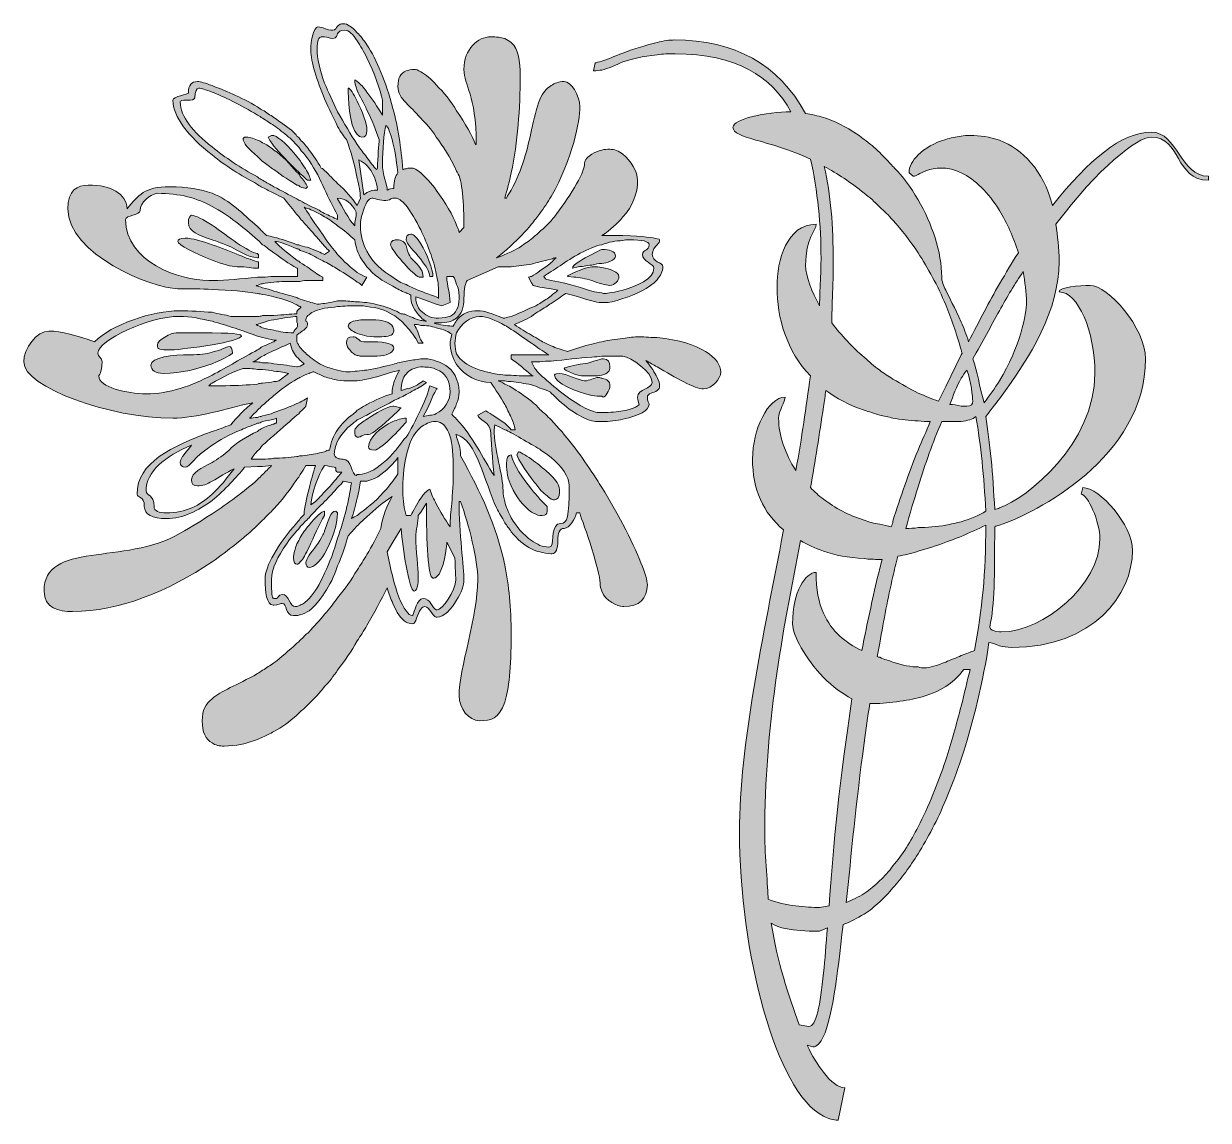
# Model space of a CAD drawing. Header units: inches. Extents: x -297 to 892, y -130 to 971.
import ezdxf

# ---------------------------------------------------------------- set-up
doc = ezdxf.new("R2010")
doc.units = ezdxf.units.IN
doc.header["$MEASUREMENT"] = 0
doc.layers.add('图层 1', color=7, linetype='Continuous')

# ---------------------------------------------------------------- blocks, each defined once
blk = doc.blocks.new('block 2')
at = {"layer": '图层 1', "true_color": 0xffffff}
h = blk.add_hatch(color=7, dxfattribs=at)
h.dxf.hatch_style = 2
edge = h.paths.add_edge_path()
edge.add_spline(control_points=[(338.8, 655.9), (333.1, 655.9), (327.4, 656.7), (320.8, 656.7), (315.9, 656.7), (310.2, 655.9), (304.5, 655.1), (297.1, 654.3), (290.5, 653.4), (283.2, 651.8), (279.9, 651), (276.6, 650.2), (273.3, 649.4), (265.1, 647.7), (257, 644.5), (248.8, 642), (243, 643.6), (237.3, 645.2), (232.4, 647.7), (228.3, 649.4), (225, 651), (220.9, 653.4), (218.5, 655.1), (215.2, 656.7), (212.7, 658.4), (207, 661.6), (201.3, 664.9), (195.6, 669), (200.5, 671.5), (207, 673.9), (212.7, 677.2), (215.2, 679.7), (218.5, 681.3), (220.9, 682.9), (225, 685.4), (229.1, 687.8), (232.4, 690.3), (238.1, 693.6), (243, 697.7), (247.1, 700.1), (258.6, 697.7), (266, 694.4), (273.3, 692.8), (276.6, 691.9), (279.9, 691.1), (283.2, 691.1), (284, 691.1), (285.6, 691.1), (286.4, 691.1), (289.7, 691.1), (296.3, 691.9), (304.5, 695.2), (316.7, 698.5), (331.5, 705.9), (338.8, 714), (342.1, 718.1), (344.6, 722.2), (344.6, 727.1), (344.6, 729.6), (342.1, 730.4), (338.8, 732.1), (336.4, 733.7), (333.9, 736.1), (333.9, 739.4), (333.9, 743.5), (336.4, 746.8), (338.8, 749.2), (340.5, 750.9), (341.3, 751.7), (341.3, 754.2), (341.3, 754.2), (340.5, 755), (338.8, 755), (334.8, 756.6), (325.7, 757.4), (304.5, 758.3), (298.7, 758.3), (291.4, 758.3), (283.2, 758.3), (292.2, 764), (298.7, 770.5), (304.5, 777.1), (314.3, 787.7), (319.2, 800.8), (319.2, 813.9), (319.2, 822.1), (312.6, 833.6), (304.5, 840.1), (300.4, 843.4), (295.4, 845), (291.4, 845), (288.9, 845), (285.6, 845), (283.2, 844.2), (279.9, 843.4), (275.8, 841.8), (273.3, 840.1), (269.3, 837.7), (266, 834.4), (266, 831.1), (266, 819.7), (248.8, 795.1), (235.7, 777.1), (234.8, 776.3), (233.2, 774.6), (232.4, 773), (229.1, 769.7), (225, 765.6), (220.9, 762.4), (218.5, 759.9), (215.2, 757.4), (212.7, 755), (206.2, 750.1), (198.8, 745.2), (192.3, 741.9), (189.8, 741.1), (188.2, 740.2), (185.7, 739.4), (183.3, 737.8), (180, 737), (177.5, 736.1), (180.8, 738.6), (183.3, 740.2), (185.7, 742.7), (188.2, 744.3), (189.8, 746), (192.3, 748.4), (199.6, 755), (206.2, 762.4), (212.7, 769.7), (215.2, 773), (218.5, 777.1), (220.9, 780.4), (225, 786.1), (229.1, 791.8), (232.4, 797.6), (254.5, 836), (261.1, 873.7), (261.1, 887.6), (261.1, 899.9), (252.1, 913), (245.5, 913), (239.8, 913), (235.7, 911.4), (232.4, 908.9), (227.5, 906.5), (224.2, 901.5), (220.9, 895), (217.7, 886.8), (215.2, 876.2), (212.7, 864.7), (208.7, 845.9), (203.7, 824.6), (192.3, 804.1), (190.7, 801.7), (189, 799.2), (187.4, 795.9), (187.4, 795.9), (185.7, 795.9), (185.7, 795.9), (188.2, 804.1), (190.7, 813.1), (192.3, 821.3), (198.8, 852.4), (201.3, 886), (201.3, 918.7), (201.3, 933.5), (199.6, 945.8), (192.3, 952.3), (190.7, 953.9), (188.2, 954.8), (185.7, 956.4), (181.6, 957.2), (177.5, 958), (171.8, 958), (158.7, 958), (144.8, 945.8), (144.8, 925.3), (144.8, 908.1), (157.1, 901.5), (157.1, 849.9), (157.1, 849.9), (156.3, 849.9), (156.3, 849.9), (153, 858.2), (146.4, 871.3), (137.4, 883.5), (131.7, 893.4), (124.3, 902.4), (117, 909.7), (112, 915.5), (106.3, 920.4), (101.4, 922.8), (98.9, 924.5), (96.5, 925.3), (94.8, 925.3), (91.6, 925.3), (89.1, 924.5), (86.7, 923.7), (80.9, 921.2), (78.5, 916.3), (78.5, 908.1), (78.5, 901.5), (81.7, 896.6), (86.7, 891.7), (90.7, 887.6), (95.7, 882.7), (101.4, 876.2), (106.3, 871.3), (112, 865.5), (117, 857.3), (123.5, 848.3), (130.9, 837.7), (137.4, 822.9), (138.2, 822.1), (138.2, 822.1), (138.2, 821.3), (143.1, 815.6), (144.8, 790.2), (144.8, 766.4), (144.8, 766.4), (139.9, 761.5), (139.9, 761.5), (139.9, 763.2), (139, 765.6), (137.4, 768.9), (134.1, 777.9), (126, 791.8), (117, 804.1), (112, 810.7), (106.3, 817.2), (101.4, 821.3), (98.1, 824.6), (94, 826.2), (91.6, 826.2), (89.1, 826.2), (87.5, 826.2), (86.7, 825.4), (85, 825.4), (84.2, 824.6), (83.4, 824.6), (81.7, 846.7), (78.5, 867.2), (73.5, 886), (66.2, 913), (57.2, 935.1), (47.4, 949.9), (44.1, 954.8), (40.8, 958.9), (37.5, 962.1), (32.6, 967.9), (27.7, 971.1), (23.6, 971.1), (21.1, 971.1), (19.5, 970.3), (17.9, 968.7), (16.2, 967.1), (16.2, 964.6), (13, 964.6), (10.5, 964.6), (7.2, 965.4), (4.8, 966.2), (3.1, 967.1), (0.7, 967.9), (-1.8, 967.9), (-5.9, 967.9), (-9.1, 954.8), (-9.1, 944.1), (-9.1, 933.5), (-2.6, 913.8), (4.8, 895.8), (8.9, 886), (13.8, 876.2), (17.9, 868), (21.1, 862.2), (24.4, 857.3), (26.9, 854.9), (31, 843.4), (35.1, 829.5), (37.5, 815.6), (39.2, 809), (40.8, 802.5), (40.8, 795.9), (40.8, 795.9), (37.5, 788.6), (37.5, 788.6), (32.6, 795.9), (26.1, 803.3), (17.9, 810.7), (13.8, 814.7), (9.7, 818.8), (4.8, 823.8), (4, 824.6), (3.1, 825.4), (1.5, 826.2), (-2.6, 832.8), (-5.9, 838.5), (-10.8, 844.2), (-13.2, 848.3), (-16.5, 851.6), (-19.8, 854.9), (-20.6, 856.5), (-21.4, 857.3), (-23.1, 858.2), (-23.9, 859.8), (-25.5, 861.4), (-26.3, 862.2), (-32.1, 867.2), (-39.4, 872.1), (-46, 877), (-50.1, 879.4), (-53.4, 881.9), (-57.5, 884.4), (-59.1, 885.2), (-60.7, 886), (-62.4, 887.6), (-79.6, 897.5), (-96.8, 904.8), (-108.2, 908.9), (-114.8, 911.4), (-119.7, 913), (-122.9, 913), (-128.7, 913), (-132, 909.7), (-132, 901.5), (-132, 899.9), (-147.5, 898.3), (-147.5, 894.2), (-147.5, 877.8), (-132, 858.2), (-108.2, 839.3), (-95.1, 828.7), (-79.6, 818.8), (-62.4, 809.8), (-60.7, 808.2), (-59.1, 807.4), (-57.5, 806.6), (-53.4, 804.9), (-50.1, 802.5), (-46, 800.8), (-42.7, 799.2), (-39.4, 797.6), (-36.2, 795.9), (-31.3, 790.2), (-27.1, 784.5), (-23.1, 779.5), (-21.4, 777.9), (-20.6, 777.1), (-19.8, 775.5), (-16.5, 772.2), (-14.1, 768.9), (-10.8, 765.6), (-5.9, 759.9), (-1, 754.2), (4.8, 747.6), (6.4, 746), (8, 744.3), (9.7, 742.7), (9.7, 742.7), (4.8, 739.4), (4.8, 739.4), (1.5, 741.1), (-4.2, 743.5), (-10.8, 746), (-13.2, 746.8), (-16.5, 747.6), (-19.8, 748.4), (-20.6, 749.2), (-21.4, 749.2), (-23.1, 749.2), (-30.4, 752.5), (-38.6, 755), (-46, 756.6), (-48.4, 757.4), (-50.9, 758.3), (-53.4, 758.3), (-55, 759.9), (-55.8, 760.7), (-57.5, 762.4), (-59.1, 764), (-60.7, 765.6), (-62.4, 767.3), (-77.9, 780.4), (-89.4, 793.5), (-108.2, 800.8), (-119.7, 804.9), (-132.8, 807.4), (-150.8, 807.4), (-176.2, 807.4), (-181.9, 799.2), (-193.4, 785.3), (-195, 800.8), (-208.9, 809), (-232.7, 809), (-243.3, 809), (-253.1, 804.1), (-253.1, 785.3), (-253.1, 739.4), (-168, 705), (-142.6, 705), (-130.3, 705), (-118.9, 705), (-108.2, 704.2), (-90.2, 703.4), (-74.6, 702.6), (-62.4, 700.1), (-60.7, 700.1), (-59.1, 699.3), (-57.5, 699.3), (-53.4, 698.5), (-49.3, 697.7), (-46, 696.9), (-36.2, 694.4), (-28.8, 691.9), (-23.1, 688.7), (-21.4, 687.8), (-20.6, 687), (-19.8, 687), (-19, 686.2), (-19, 686.2), (-19, 686.2), (-19, 686.2), (-19, 686.2), (-19.8, 685.4), (-20.6, 684.6), (-22.2, 683.8), (-23.1, 682.1), (-23.1, 681.3), (-23.1, 680.5), (-23.1, 679.7), (-29.6, 679.7), (-36.2, 678.8), (-46, 678), (-49.3, 678), (-53.4, 678), (-57.5, 678), (-59.1, 677.2), (-60.7, 677.2), (-62.4, 677.2), (-70.6, 677.2), (-78.7, 677.2), (-89.4, 677.2), (-95.1, 678.8), (-101.7, 679.7), (-108.2, 681.3), (-118.9, 682.1), (-129.5, 682.9), (-141, 682.9), (-168, 682.9), (-208.9, 669), (-226.1, 651.8), (-243.3, 657.5), (-259.7, 662.5), (-272, 662.5), (-284.3, 662.5), (-297.3, 645.2), (-297.3, 631.4), (-297.3, 606), (-210.6, 574.9), (-147.5, 574.9), (-136.1, 574.9), (-122.1, 577.3), (-108.2, 580.6), (-94.3, 583.8), (-80.4, 587.9), (-67.3, 590.4), (-75.5, 583.8), (-82.8, 576.5), (-89.4, 568.3), (-95.9, 565.8), (-102.5, 563.4), (-108.2, 561.7), (-149.2, 546.2), (-183.5, 530.6), (-183.5, 498.7), (-183.5, 494.6), (-176.2, 497.1), (-176.2, 486.4), (-176.2, 478.2), (-168, 474.1), (-154.1, 474.1), (-136.9, 474.1), (-122.1, 482.3), (-108.2, 492.2), (-95.1, 502.8), (-83.7, 515.9), (-75.5, 525.7), (-75.5, 525.7), (-62.4, 526.5), (-62.4, 526.5), (-62.4, 526.5), (-57.5, 526.5), (-57.5, 526.5), (-57.5, 526.5), (-48.4, 527.4), (-48.4, 527.4), (-51.7, 524.1), (-54.2, 521.6), (-57.5, 518.3), (-59.1, 516.7), (-60.7, 515.1), (-62.4, 513.4), (-76.3, 501.1), (-91.8, 489.7), (-108.2, 479), (-118, 472.5), (-128.7, 465.9), (-140.1, 459.4), (-196.6, 426.7), (-276.9, 452), (-276.9, 401.3), (-276.9, 384.1), (-262.1, 380.8), (-248.2, 380.8), (-201.5, 380.8), (-151.6, 401.3), (-108.2, 430.7), (-91.8, 442.2), (-76.3, 454.5), (-62.4, 467.6), (-60.7, 469.2), (-59.1, 470.9), (-57.5, 472.5), (-53.4, 476.6), (-50.1, 479.9), (-46, 484), (-37, 493.8), (-29.6, 503.6), (-23.1, 513.4), (-21.4, 515.1), (-20.6, 516.7), (-19.8, 518.3), (-17.3, 521.6), (-15.7, 524.1), (-14.1, 527.4), (-14.1, 527.4), (-10.8, 527.4), (-10.8, 527.4), (-10.8, 527.4), (-4.2, 527.4), (-4.2, 527.4), (-6.7, 520), (-9.1, 511.8), (-10.8, 504.4), (-13.2, 494.6), (-15.7, 484.8), (-15.7, 478.2), (-16.5, 477.4), (-18.1, 475.8), (-19.8, 474.1), (-20.6, 472.5), (-21.4, 471.7), (-23.1, 470), (-32.1, 459.4), (-40.3, 448.7), (-46, 438.1), (-51.7, 429.1), (-55, 420.1), (-55, 412.7), (-55, 401.3), (-53.4, 387.3), (-46.8, 387.3), (-46.8, 387.3), (-46.8, 387.3), (-46, 387.3), (-41.9, 387.3), (-38.6, 389), (-37.8, 389), (-32.9, 389), (-34.5, 376.7), (-26.3, 376.7), (-25.5, 376.7), (-23.9, 376.7), (-23.1, 376.7), (-21.4, 376.7), (-20.6, 377.5), (-19.8, 377.5), (-16.5, 378.3), (-13.2, 380), (-10.8, 381.6), (-5, 385.7), (-0.1, 392.3), (4.8, 399.6), (9.7, 407), (14.6, 416), (17.9, 426.7), (22, 435.6), (25.2, 445.5), (28.5, 456.9), (31, 459.4), (34.3, 463.5), (37.5, 466.8), (40.8, 470), (44.1, 473.3), (47.4, 475.8), (54.7, 483.1), (63.7, 490.5), (72.7, 496.2), (67.8, 488.1), (62.9, 475.8), (61.3, 464.3), (57.2, 455.3), (52.3, 446.3), (47.4, 438.1), (44.1, 432.4), (40.8, 427.5), (37.5, 422.5), (31.8, 412.7), (25.2, 402.9), (17.9, 394.7), (13.8, 389), (9.7, 383.3), (4.8, 378.3), (-0.1, 371.8), (-5.9, 366.1), (-10.8, 360.3), (-12.4, 358.7), (-14.1, 357.9), (-15.7, 356.2), (-16.5, 354.6), (-18.1, 353), (-19.8, 352.1), (-20.6, 351.3), (-21.4, 349.7), (-23.1, 348.9), (-31.3, 341.5), (-38.6, 334.9), (-46, 329.2), (-50.1, 326.7), (-53.4, 324.3), (-57.5, 321.8), (-59.1, 321), (-60.7, 319.4), (-62.4, 318.6), (-83.7, 306.3), (-99.2, 301.4), (-108.2, 293.2), (-114.8, 288.3), (-118, 281.7), (-118, 271.1), (-118, 259.6), (-114.8, 252.3), (-108.2, 249), (-104.9, 246.5), (-100.9, 245.7), (-95.9, 245.7), (-84.5, 245.7), (-73.8, 248.1), (-62.4, 252.3), (-60.7, 253.1), (-59.1, 253.9), (-57.5, 254.7), (-53.4, 256.3), (-50.1, 258), (-46, 260.4), (-37.8, 264.5), (-30.4, 270.3), (-23.1, 276.8), (-21.4, 278.4), (-20.6, 279.3), (-19.8, 280.1), (-16.5, 282.5), (-14.1, 285), (-10.8, 288.3), (-5.9, 293.2), (-0.1, 298.9), (4.8, 305.5), (9.7, 310.4), (13.8, 316.1), (17.9, 321.8), (25.2, 331.7), (31.8, 340.7), (37.5, 351.3), (40.8, 356.2), (44.1, 361.1), (47.4, 366.9), (54.7, 379.2), (61.3, 392.3), (67.8, 404.5), (69.5, 398.8), (71.1, 393.9), (73.5, 389), (76.8, 380), (81.7, 373.4), (86.7, 370.1), (88.3, 369.3), (90.7, 368.5), (93.2, 368.5), (96.5, 368.5), (98.1, 378.3), (101.4, 383.3), (103, 384.9), (103.8, 385.7), (105.5, 385.7), (110.4, 385.7), (112.9, 375.9), (117, 375.1), (117.8, 375.1), (117.8, 375.1), (117.8, 375.1), (124.3, 375.1), (132.5, 383.3), (137.4, 392.3), (142.3, 399.6), (144.8, 407), (144.8, 412.7), (144.8, 423.4), (139.9, 461), (139.9, 491.3), (139.9, 491.3), (141.5, 491.3), (141.5, 491.3), (149.7, 467.6), (158.7, 433.2), (158.7, 412.7), (158.7, 376.7), (139.9, 322.7), (139.9, 296.4), (139.9, 283.4), (149.7, 271.1), (160.4, 271.1), (171.8, 271.1), (180, 272.7), (185.7, 289.9), (189.8, 303), (192.3, 323.5), (192.3, 357.9), (192.3, 384.9), (189.8, 407), (185.7, 427.5), (177.5, 468.4), (162, 498.7), (141.5, 537.2), (141.5, 546.2), (139.1, 551.1), (137.4, 556), (137.4, 556.8), (137.4, 557.7), (136.6, 558.5), (137.4, 558.5), (137.4, 558.5), (137.4, 558.5), (157.9, 552.7), (165.3, 511), (177.5, 484.8), (180, 479.9), (183.3, 475), (185.7, 470), (188.2, 466.8), (189.8, 464.3), (192.3, 461), (198, 453.7), (205.4, 447.1), (212.7, 443.8), (215.2, 442.2), (218.5, 441.4), (220.9, 440.6), (225, 439.7), (228.3, 438.9), (232.4, 438.9), (232.4, 438.9), (232.4, 438.9), (233.2, 438.9), (237.3, 438.9), (239, 443.8), (239, 452), (239, 459.4), (240.6, 464.3), (245.5, 464.3), (250.4, 464.3), (257, 474.1), (257.8, 479.9), (257.8, 479.9), (261.1, 479.9), (261.1, 479.9), (262.7, 474.1), (268.4, 459.4), (273.3, 443.8), (277.4, 429.9), (281.5, 415.2), (281.5, 409.5), (281.5, 406.2), (282.3, 403.7), (283.2, 401.3), (287.3, 390.6), (298.7, 386.5), (304.5, 385.7), (304.5, 385.7), (305.3, 385.7), (305.3, 385.7), (320.8, 385.7), (329, 393.9), (329, 407.8), (329, 415.2), (320, 438.9), (304.5, 468.4), (297.9, 479.9), (291.4, 493), (283.2, 505.3), (279.9, 511), (276.6, 515.9), (273.3, 520.8), (261.1, 539.6), (247.1, 557.7), (232.4, 573.2), (228.3, 577.3), (225, 580.6), (220.9, 583.8), (218.5, 587.1), (215.2, 589.6), (212.7, 592), (205.4, 597.8), (198.8, 601.9), (192.3, 606), (189.8, 607.6), (188.2, 608.4), (185.7, 609.2), (183.3, 610.9), (181.6, 611.7), (179.2, 612.5), (181.6, 612.5), (183.3, 612.5), (185.7, 612.5), (188.2, 611.7), (189.8, 611.7), (192.3, 611.7), (198.8, 610.9), (205.4, 610), (212.7, 608.4), (215.2, 607.6), (218.5, 606.8), (220.9, 605.1), (224.2, 604.3), (228.3, 602.7), (231.6, 601.1), (231.6, 601.1), (231.6, 601.1), (232.4, 600.2), (246.3, 586.3), (260.2, 575.7), (273.3, 572.4), (275.8, 571.6), (278.2, 571.6), (279.9, 571.6), (281.5, 571.6), (282.3, 571.6), (283.2, 571.6), (291.4, 571.6), (297.9, 572.4), (304.5, 574), (320.8, 577.3), (330.7, 583), (330.7, 588.8), (330.7, 590.4), (329, 592), (329, 596.1), (329, 600.2), (335.6, 600.2), (338.8, 602.7), (340.5, 604.3), (341.3, 605.1), (341.3, 607.6), (341.3, 609.2), (340.5, 612.5), (338.8, 615.8), (336.4, 620.7), (333.1, 626.4), (327.4, 633), (331.5, 630.5), (334.8, 628.9), (338.8, 626.4), (356.9, 615.8), (376.5, 604.3), (385.5, 604.3), (393.7, 604.3), (402.7, 614.2), (402.7, 621.5), (402.7, 634.6), (383.1, 651.8), (338.8, 655.9)], knot_values=[0, 0, 0, 0, 1, 1, 1, 2, 2, 2, 3, 3, 3, 4, 4, 4, 5, 5, 5, 6, 6, 6, 7, 7, 7, 8, 8, 8, 9, 9, 9, 10, 10, 10, 11, 11, 11, 12, 12, 12, 13, 13, 13, 14, 14, 14, 15, 15, 15, 16, 16, 16, 17, 17, 17, 18, 18, 18, 19, 19, 19, 20, 20, 20, 21, 21, 21, 22, 22, 22, 23, 23, 23, 24, 24, 24, 25, 25, 25, 26, 26, 26, 27, 27, 27, 28, 28, 28, 29, 29, 29, 30, 30, 30, 31, 31, 31, 32, 32, 32, 33, 33, 33, 34, 34, 34, 35, 35, 35, 36, 36, 36, 37, 37, 37, 38, 38, 38, 39, 39, 39, 40, 40, 40, 41, 41, 41, 42, 42, 42, 43, 43, 43, 44, 44, 44, 45, 45, 45, 46, 46, 46, 47, 47, 47, 48, 48, 48, 49, 49, 49, 50, 50, 50, 51, 51, 51, 52, 52, 52, 53, 53, 53, 54, 54, 54, 55, 55, 55, 56, 56, 56, 57, 57, 57, 58, 58, 58, 59, 59, 59, 60, 60, 60, 61, 61, 61, 62, 62, 62, 63, 63, 63, 64, 64, 64, 65, 65, 65, 66, 66, 66, 67, 67, 67, 68, 68, 68, 69, 69, 69, 70, 70, 70, 71, 71, 71, 72, 72, 72, 73, 73, 73, 74, 74, 74, 75, 75, 75, 76, 76, 76, 77, 77, 77, 78, 78, 78, 79, 79, 79, 80, 80, 80, 81, 81, 81, 82, 82, 82, 83, 83, 83, 84, 84, 84, 85, 85, 85, 86, 86, 86, 87, 87, 87, 88, 88, 88, 89, 89, 89, 90, 90, 90, 91, 91, 91, 92, 92, 92, 93, 93, 93, 94, 94, 94, 95, 95, 95, 96, 96, 96, 97, 97, 97, 98, 98, 98, 99, 99, 99, 100, 100, 100, 101, 101, 101, 102, 102, 102, 103, 103, 103, 104, 104, 104, 105, 105, 105, 106, 106, 106, 107, 107, 107, 108, 108, 108, 109, 109, 109, 110, 110, 110, 111, 111, 111, 112, 112, 112, 113, 113, 113, 114, 114, 114, 115, 115, 115, 116, 116, 116, 117, 117, 117, 118, 118, 118, 119, 119, 119, 120, 120, 120, 121, 121, 121, 122, 122, 122, 123, 123, 123, 124, 124, 124, 125, 125, 125, 126, 126, 126, 127, 127, 127, 128, 128, 128, 129, 129, 129, 130, 130, 130, 131, 131, 131, 132, 132, 132, 133, 133, 133, 134, 134, 134, 135, 135, 135, 136, 136, 136, 137, 137, 137, 138, 138, 138, 139, 139, 139, 140, 140, 140, 141, 141, 141, 142, 142, 142, 143, 143, 143, 144, 144, 144, 145, 145, 145, 146, 146, 146, 147, 147, 147, 148, 148, 148, 149, 149, 149, 150, 150, 150, 151, 151, 151, 152, 152, 152, 153, 153, 153, 154, 154, 154, 155, 155, 155, 156, 156, 156, 157, 157, 157, 158, 158, 158, 159, 159, 159, 160, 160, 160, 161, 161, 161, 162, 162, 162, 163, 163, 163, 164, 164, 164, 165, 165, 165, 166, 166, 166, 167, 167, 167, 168, 168, 168, 169, 169, 169, 170, 170, 170, 171, 171, 171, 172, 172, 172, 173, 173, 173, 174, 174, 174, 175, 175, 175, 176, 176, 176, 177, 177, 177, 178, 178, 178, 179, 179, 179, 180, 180, 180, 181, 181, 181, 182, 182, 182, 183, 183, 183, 184, 184, 184, 185, 185, 185, 186, 186, 186, 187, 187, 187, 188, 188, 188, 189, 189, 189, 190, 190, 190, 191, 191, 191, 192, 192, 192, 193, 193, 193, 194, 194, 194, 195, 195, 195, 196, 196, 196, 197, 197, 197, 198, 198, 198, 199, 199, 199, 200, 200, 200, 201, 201, 201, 202, 202, 202, 203, 203, 203, 204, 204, 204, 205, 205, 205, 206, 206, 206, 207, 207, 207, 208, 208, 208, 209, 209, 209, 210, 210, 210, 211, 211, 211, 212, 212, 212, 213, 213, 213, 214, 214, 214, 215, 215, 215, 216, 216, 216, 217, 217, 217, 218, 218, 218, 219, 219, 219, 220, 220, 220, 221, 221, 221, 222, 222, 222, 223, 223, 223, 224, 224, 224, 225, 225, 225, 226, 226, 226, 227, 227, 227, 228, 228, 228, 229, 229, 229, 230, 230, 230, 231, 231, 231, 232, 232, 232, 233, 233, 233, 234, 234, 234, 235, 235, 235, 236, 236, 236, 237, 237, 237, 238, 238, 238, 239, 239, 239, 240, 240, 240, 241, 241, 241, 242, 242, 242, 243, 243, 243, 244, 244, 244, 245, 245, 245, 246, 246, 246, 247, 247, 247, 248, 248, 248, 249, 249, 249, 250, 250, 250, 251, 251, 251, 252, 252, 252, 253, 253, 253, 254, 254, 254, 255, 255, 255, 256, 256, 256, 257, 257, 257, 258, 258, 258, 259, 259, 259, 260, 260, 260, 261, 261, 261, 262, 262, 262, 263, 263, 263, 264, 264, 264, 265, 265, 265, 266, 266, 266, 267, 267, 267, 268, 268, 268, 269, 269, 269, 270, 270, 270, 271, 271, 271, 272, 272, 272, 273, 273, 273, 274, 274, 274, 275, 275, 275, 276, 276, 276, 277, 277, 277, 278, 278, 278, 279, 279, 279, 280, 280, 280, 281, 281, 281, 282, 282, 282, 283, 283, 283, 284, 284, 284, 285, 285, 285, 286, 286, 286, 287, 287, 287, 288, 288, 288, 289, 289, 289, 290, 290, 290, 291, 291, 291, 292, 292, 292, 293, 293, 293, 293], degree=3, periodic=1)
edge = h.paths.add_edge_path()
edge.add_spline(control_points=[(273.3, 746), (276.6, 747.6), (279.9, 748.4), (283.2, 749.2), (289.7, 751.7), (297.1, 753.3), (304.5, 753.3), (306.1, 754.2), (308.5, 754.2), (310.2, 754.2), (324.1, 754.2), (330.7, 752.5), (330.7, 749.2), (330.7, 742.7), (324.1, 744.3), (324.1, 739.4), (324.1, 732.1), (335.6, 730.4), (335.6, 725.5), (335.6, 714.9), (318.4, 707.5), (304.5, 703.4), (296.3, 701.8), (288.9, 700.1), (286.4, 700.1), (285.6, 700.1), (284, 700.1), (283.2, 700.9), (279.9, 700.9), (276.6, 701.8), (273.3, 702.6), (264.3, 705), (252.9, 709.9), (232.4, 713.2), (230.8, 714), (228.3, 714), (226.7, 714.9), (226.7, 714.9), (225, 717.3), (225, 717.3), (227.5, 719), (229.9, 720.6), (232.4, 722.2), (243.9, 729.6), (257, 739.4), (273.3, 746)], knot_values=[0, 0, 0, 0, 1, 1, 1, 2, 2, 2, 3, 3, 3, 4, 4, 4, 5, 5, 5, 6, 6, 6, 7, 7, 7, 8, 8, 8, 9, 9, 9, 10, 10, 10, 11, 11, 11, 12, 12, 12, 13, 13, 13, 14, 14, 14, 15, 15, 15, 15], degree=3, periodic=1)
edge = h.paths.add_edge_path()
edge.add_spline(control_points=[(144.8, 695.2), (144.8, 705), (146.4, 711.6), (148.1, 713.2), (148.1, 713.2), (179.2, 727.1), (179.2, 727.1), (181.6, 727.1), (183.3, 727.1), (185.7, 727.1), (188.2, 727.1), (189.8, 727.1), (192.3, 727.1), (198.8, 728), (206.2, 728.8), (212.7, 729.6), (215.2, 730.4), (218.5, 731.2), (220.9, 732.1), (225, 732.9), (228.3, 733.7), (232.4, 734.5), (234, 735.3), (235.7, 736.1), (237.3, 736.1), (235.7, 734.5), (234, 732.9), (232.4, 731.2), (229.1, 728), (225, 725.5), (220.9, 723), (218.5, 720.6), (215.2, 719), (212.7, 717.3), (211.1, 717.3), (210.3, 716.5), (209.5, 716.5), (209.5, 716.5), (212.7, 710.8), (212.7, 710.8), (212.7, 710.8), (214.4, 708.3), (214.4, 708.3), (214.4, 708.3), (220.9, 706.7), (220.9, 706.7), (220.9, 706.7), (232.4, 705), (232.4, 705), (232.4, 705), (239, 703.4), (239, 703.4), (237.3, 701.8), (234.8, 700.1), (232.4, 697.7), (229.1, 695.2), (225, 692.8), (220.9, 690.3), (218.5, 688.7), (215.2, 687), (212.7, 686.2), (206.2, 682.9), (198.8, 679.7), (192.3, 677.2), (189.8, 676.4), (188.2, 676.4), (185.7, 675.5), (184.9, 675.5), (184.9, 675.5), (184.1, 675.5), (173.4, 679.7), (165.3, 682.9), (158.7, 682.9), (150.5, 682.9), (143.1, 680.5), (137.4, 673.1), (136.6, 671.5), (135, 669.8), (134.1, 667.4), (130.1, 667.4), (122.7, 668.2), (117, 669.8), (116.1, 669.8), (115.3, 669.8), (115.3, 670.6), (115.3, 670.6), (117, 670.6), (117, 670.6), (117, 670.6), (119.4, 670.6), (119.4, 670.6), (127.6, 670.6), (133.3, 672.3), (137.4, 675.5), (142.3, 679.7), (144.8, 686.2), (144.8, 695.2)], knot_values=[0, 0, 0, 0, 1, 1, 1, 2, 2, 2, 3, 3, 3, 4, 4, 4, 5, 5, 5, 6, 6, 6, 7, 7, 7, 8, 8, 8, 9, 9, 9, 10, 10, 10, 11, 11, 11, 12, 12, 12, 13, 13, 13, 14, 14, 14, 15, 15, 15, 16, 16, 16, 17, 17, 17, 18, 18, 18, 19, 19, 19, 20, 20, 20, 21, 21, 21, 22, 22, 22, 23, 23, 23, 24, 24, 24, 25, 25, 25, 26, 26, 26, 27, 27, 27, 28, 28, 28, 29, 29, 29, 30, 30, 30, 31, 31, 31, 32, 32, 32, 32], degree=3, periodic=1)
edge = h.paths.add_edge_path()
edge.add_spline(control_points=[(127.6, 717.3), (127.6, 717.3), (134.1, 717.3), (134.1, 717.3), (135.8, 714.9), (136.6, 712.4), (137.4, 709.1), (139.9, 704.2), (139.9, 699.3), (139.9, 695.2), (139.9, 690.3), (139.1, 687), (137.4, 683.8), (135, 678), (129.2, 675.5), (119.4, 675.5), (118.6, 675.5), (117.8, 675.5), (117, 675.5), (111.2, 675.5), (105.5, 678.8), (101.4, 682.9), (98.1, 686.2), (96.5, 691.1), (96.5, 695.2), (96.5, 695.2), (96.5, 696.9), (96.5, 696.9), (96.5, 696.9), (101.4, 695.2), (101.4, 695.2), (101.4, 695.2), (117, 689.5), (117, 689.5), (117, 689.5), (122.7, 687.8), (122.7, 687.8), (122.7, 687.8), (130.9, 691.1), (130.9, 691.1), (130.9, 701.8), (127.6, 706.7), (127.6, 717.3)], knot_values=[0, 0, 0, 0, 1, 1, 1, 2, 2, 2, 3, 3, 3, 4, 4, 4, 5, 5, 5, 6, 6, 6, 7, 7, 7, 8, 8, 8, 9, 9, 9, 10, 10, 10, 11, 11, 11, 12, 12, 12, 13, 13, 13, 14, 14, 14, 14], degree=3, periodic=1)
edge = h.paths.add_edge_path()
edge.add_spline(control_points=[(73.5, 851.6), (76, 841), (77.7, 827.8), (78.5, 821.3), (76, 818), (74.4, 813.9), (74.4, 805.7), (73.5, 805.7), (73.5, 805.7), (73.5, 805.7), (69.5, 805.7), (69.5, 804.1), (67.8, 804.1), (67.8, 809), (62.9, 819.7), (62.9, 831.1), (62.9, 843.4), (64.6, 862.2), (66.2, 868.8), (68.6, 868.8), (71.1, 860.6), (73.5, 851.6)], knot_values=[0, 0, 0, 0, 1, 1, 1, 2, 2, 2, 3, 3, 3, 4, 4, 4, 5, 5, 5, 6, 6, 6, 7, 7, 7, 7], degree=3, periodic=1)
edge = h.paths.add_edge_path()
edge.add_spline(control_points=[(17.9, 882.7), (13, 892.5), (8.9, 902.4), (4.8, 911.4), (-0.1, 924.5), (-2.6, 935.9), (-2.6, 945.8), (-2.6, 953.9), (-1.8, 958), (3.1, 958), (4, 958), (4.8, 958), (4.8, 958), (8, 958), (8.9, 956.4), (13, 956.4), (17.1, 956.4), (17.1, 959.7), (17.9, 961.3), (19.5, 963), (20.3, 964.6), (25.2, 964.6), (29.3, 964.6), (33.4, 960.5), (37.5, 953.9), (40.8, 949), (44.1, 943.3), (47.4, 936.8), (54.7, 922), (60.5, 904.8), (62.9, 894.2), (62.9, 894.2), (62.9, 879.4), (62.9, 879.4), (58, 887.6), (52.3, 895.8), (47.4, 902.4), (44.1, 907.3), (40.8, 910.5), (37.5, 913), (36.7, 913.8), (35.9, 914.6), (35.1, 914.6), (35.1, 912.2), (35.9, 908.9), (37.5, 904), (40, 898.3), (44.1, 891.7), (47.4, 884.4), (52.3, 874.5), (56.4, 863.9), (59.6, 854.9), (59.6, 849.9), (58, 836.9), (58, 826.2), (58, 826.2), (57.2, 824.6), (57.2, 824.6), (53.9, 827.8), (50.6, 831.9), (47.4, 836.9), (44.1, 841), (40.8, 845), (37.5, 849.9), (31, 859.8), (24.4, 871.3), (17.9, 882.7)], knot_values=[0, 0, 0, 0, 1, 1, 1, 2, 2, 2, 3, 3, 3, 4, 4, 4, 5, 5, 5, 6, 6, 6, 7, 7, 7, 8, 8, 8, 9, 9, 9, 10, 10, 10, 11, 11, 11, 12, 12, 12, 13, 13, 13, 14, 14, 14, 15, 15, 15, 16, 16, 16, 17, 17, 17, 18, 18, 18, 19, 19, 19, 20, 20, 20, 21, 21, 21, 22, 22, 22, 22], degree=3, periodic=1)
edge = h.paths.add_edge_path()
edge.add_spline(control_points=[(39.2, 834.4), (42.4, 832.8), (44.9, 831.1), (47.4, 828.7), (53.9, 822.1), (57.2, 812.3), (58, 804.1), (53.9, 804.1), (50.6, 803.3), (47.4, 801.7), (46.5, 800.8), (44.9, 800), (44.1, 799.2), (44.1, 799.2), (39.2, 834.4), (39.2, 834.4)], knot_values=[0, 0, 0, 0, 1, 1, 1, 2, 2, 2, 3, 3, 3, 4, 4, 4, 5, 5, 5, 5], degree=3, periodic=1)
edge = h.paths.add_edge_path()
edge.add_spline(control_points=[(47.4, 791.8), (49, 794.3), (50.6, 795.9), (52.3, 795.9), (53.9, 795.9), (61.3, 793.5), (66.2, 793.5), (70.3, 793.5), (69.5, 795.1), (73.5, 795.9), (73.5, 795.9), (74.4, 795.9), (76, 795.9), (78.5, 795.9), (82.6, 793.5), (86.7, 788.6), (91.6, 782), (96.5, 773.8), (101.4, 764), (107.9, 750.1), (114.5, 733.7), (117, 719.8), (118.6, 713.2), (119.4, 707.5), (119.4, 701.8), (119.4, 701.8), (119.4, 695.2), (119.4, 695.2), (118.6, 696), (117.8, 696), (117, 696.9), (112, 698.5), (107.1, 700.1), (101.4, 702.6), (96.5, 704.2), (91.6, 706.7), (86.7, 709.1), (81.7, 710.8), (77.7, 713.2), (73.5, 716.5), (62.9, 723), (53.1, 731.2), (47.4, 742.7), (43.3, 750.1), (40.8, 758.3), (40.8, 768.1), (40.8, 775.5), (44.1, 786.1), (47.4, 791.8)], knot_values=[0, 0, 0, 0, 1, 1, 1, 2, 2, 2, 3, 3, 3, 4, 4, 4, 5, 5, 5, 6, 6, 6, 7, 7, 7, 8, 8, 8, 9, 9, 9, 10, 10, 10, 11, 11, 11, 12, 12, 12, 13, 13, 13, 14, 14, 14, 15, 15, 15, 16, 16, 16, 16], degree=3, periodic=1)
edge = h.paths.add_edge_path()
edge.add_spline(control_points=[(17.9, 795.9), (26.1, 795.9), (31.8, 791), (36.7, 782), (36.7, 776.3), (35.1, 773), (35.1, 768.1), (28.5, 775.5), (22.8, 786.9), (17.9, 795.1), (17.9, 795.1), (17.9, 795.9), (17.9, 795.9), (17.9, 795.9), (17.9, 795.9), (17.9, 795.9)], knot_values=[0, 0, 0, 0, 1, 1, 1, 2, 2, 2, 3, 3, 3, 4, 4, 4, 5, 5, 5, 5], degree=3, periodic=1)
edge = h.paths.add_edge_path()
edge.add_spline(control_points=[(-23.1, 795.1), (-30.4, 799.2), (-38.6, 803.3), (-46, 807.4), (-50.1, 809.8), (-53.4, 811.5), (-57.5, 813.9), (-59.1, 814.7), (-60.7, 815.6), (-62.4, 817.2), (-79.6, 826.2), (-95.1, 836.9), (-108.2, 847.5), (-127.1, 862.2), (-140.1, 877.8), (-140.1, 892.5), (-140.1, 894.2), (-138.5, 894.2), (-133.6, 894.2), (-128.7, 894.2), (-125.4, 895), (-125.4, 896.6), (-125.4, 903.2), (-123.8, 906.5), (-121.3, 906.5), (-118.9, 906.5), (-114.8, 904.8), (-108.2, 902.4), (-96.8, 898.3), (-79.6, 889.3), (-62.4, 879.4), (-60.7, 878.6), (-59.1, 877), (-57.5, 876.2), (-53.4, 873.7), (-50.1, 871.3), (-46, 868.8), (-41.1, 865.5), (-36.2, 861.4), (-31.3, 857.3), (-28, 854.9), (-25.5, 851.6), (-23.1, 849.1), (-21.4, 847.5), (-20.6, 846.7), (-19.8, 845), (-16.5, 841), (-13.2, 837.7), (-10.8, 833.6), (-4.2, 823.8), (0.7, 814.7), (4.8, 804.9), (8.9, 795.9), (13, 787.7), (17.9, 778.7), (17.9, 778.7), (17.9, 774.6), (17.9, 774.6), (13.8, 776.3), (8.9, 778.7), (4.8, 780.4), (-0.1, 783.6), (-5, 786.1), (-10.8, 788.6), (-14.1, 790.2), (-16.5, 791.8), (-19.8, 793.5), (-20.6, 793.5), (-21.4, 794.3), (-23.1, 795.1)], knot_values=[0, 0, 0, 0, 1, 1, 1, 2, 2, 2, 3, 3, 3, 4, 4, 4, 5, 5, 5, 6, 6, 6, 7, 7, 7, 8, 8, 8, 9, 9, 9, 10, 10, 10, 11, 11, 11, 12, 12, 12, 13, 13, 13, 14, 14, 14, 15, 15, 15, 16, 16, 16, 17, 17, 17, 18, 18, 18, 19, 19, 19, 20, 20, 20, 21, 21, 21, 22, 22, 22, 23, 23, 23, 23], degree=3, periodic=1)
edge = h.paths.add_edge_path()
edge.add_spline(control_points=[(-111.5, 713.2), (-141, 713.2), (-195, 732.1), (-195, 774.6), (-195, 778.7), (-180.3, 778.7), (-180.3, 783.6), (-180.3, 791.8), (-171.3, 799.2), (-163.1, 800.8), (-141, 800.8), (-122.9, 795.9), (-108.2, 787.7), (-91, 778.7), (-77.1, 766.4), (-62.4, 754.2), (-60.7, 752.5), (-59.1, 750.9), (-57.5, 749.2), (-53.4, 746.8), (-50.1, 743.5), (-46, 741.1), (-38.6, 735.3), (-31.3, 730.4), (-23.1, 725.5), (-22.2, 725.5), (-22.2, 725.5), (-22.2, 725.5), (-22.2, 725.5), (-22.2, 717.3), (-22.2, 717.3), (-22.2, 717.3), (-22.2, 717.3), (-23.1, 717.3), (-31.3, 717.3), (-39.4, 717.3), (-46, 717.3), (-50.1, 717.3), (-54.2, 716.5), (-57.5, 716.5), (-59.1, 716.5), (-60.7, 716.5), (-62.4, 716.5), (-80.4, 714.9), (-91.8, 713.2), (-108.2, 713.2), (-109, 713.2), (-110.7, 713.2), (-111.5, 713.2)], knot_values=[0, 0, 0, 0, 1, 1, 1, 2, 2, 2, 3, 3, 3, 4, 4, 4, 5, 5, 5, 6, 6, 6, 7, 7, 7, 8, 8, 8, 9, 9, 9, 10, 10, 10, 11, 11, 11, 12, 12, 12, 13, 13, 13, 14, 14, 14, 15, 15, 15, 16, 16, 16, 16], degree=3, periodic=1)
edge = h.paths.add_edge_path()
edge.add_spline(control_points=[(-19.8, 694.4), (-20.6, 695.2), (-21.4, 695.2), (-23.1, 696), (-30.4, 698.5), (-37.8, 700.1), (-46, 702.6), (-49.3, 704.2), (-53.4, 705), (-57.5, 705.9), (-59.1, 706.7), (-60.7, 707.5), (-62.4, 707.5), (-63.2, 707.5), (-64, 708.3), (-64, 708.3), (-64, 708.3), (-63.2, 708.3), (-62.4, 708.3), (-60.7, 709.1), (-59.1, 709.9), (-57.5, 709.9), (-54.2, 710.8), (-50.1, 710.8), (-46, 711.6), (-39.4, 712.4), (-31.3, 712.4), (-23.1, 712.4), (-21.4, 712.4), (-20.6, 712.4), (-19.8, 712.4), (-16.5, 713.2), (-14.1, 713.2), (-10.8, 713.2), (-5.9, 713.2), (-1, 713.2), (3.1, 713.2), (3.1, 713.2), (3.1, 716.5), (3.1, 716.5), (-0.1, 718.1), (-5, 721.4), (-10.8, 725.5), (-13.2, 727.1), (-16.5, 729.6), (-19.8, 731.2), (-20.6, 732.1), (-21.4, 732.9), (-23.1, 733.7), (-31.3, 740.2), (-40.3, 746.8), (-45.2, 752.5), (-41.1, 752.5), (-32.9, 749.2), (-23.1, 745.2), (-21.4, 745.2), (-20.6, 744.3), (-19.8, 743.5), (-16.5, 742.7), (-14.1, 741.1), (-10.8, 740.2), (-5.9, 737.8), (-0.1, 734.5), (4.8, 732.1), (9.7, 729.6), (13.8, 727.1), (17.9, 724.7), (25.2, 719.8), (32.6, 715.7), (37.5, 711.6), (40, 710.8), (41.6, 709.1), (42.4, 708.3), (42.4, 708.3), (47.4, 716.5), (47.4, 716.5), (44.1, 717.3), (40.8, 719.8), (37.5, 721.4), (31, 726.3), (24.4, 732.1), (17.9, 739.4), (13.8, 744.3), (8.9, 750.1), (4.8, 756.6), (-0.1, 764), (-5.9, 771.4), (-10.8, 779.5), (-12.4, 782), (-14.1, 784.5), (-15.7, 786.9), (-14.1, 786.1), (-12.4, 785.3), (-10.8, 785.3), (-5.9, 782.8), (-0.1, 780.4), (4.8, 777.1), (9.7, 774.6), (13.8, 771.4), (17.9, 768.1), (24.4, 764), (30.2, 758.3), (35.1, 754.2), (35.9, 750.1), (36.7, 746.8), (37.5, 743.5), (40, 737), (43.3, 732.1), (47.4, 727.1), (53.9, 719), (62.9, 712.4), (73.5, 707.5), (77.7, 705), (81.7, 702.6), (86.7, 700.9), (88.3, 700.1), (89.9, 699.3), (91.6, 698.5), (91.6, 698.5), (91.6, 695.2), (91.6, 695.2), (91.6, 689.5), (94.8, 682.9), (101.4, 676.4), (103, 674.7), (104.7, 673.1), (107.1, 672.3), (105.5, 672.3), (103, 673.1), (101.4, 673.1), (95.7, 674.7), (90.7, 677.2), (86.7, 678.8), (85, 679.7), (83.4, 679.7), (81.7, 679.7), (79.3, 681.3), (76, 682.9), (73.5, 683.8), (66.2, 687), (57.2, 689.5), (47.4, 691.1), (44.1, 691.1), (40.8, 691.9), (37.5, 691.9), (32.6, 691.9), (27.7, 692.8), (22, 692.8), (21.1, 692.8), (19.5, 692.8), (17.9, 692.8), (14.6, 691.9), (9.7, 691.1), (4.8, 690.3), (2.3, 690.3), (-0.1, 689.5), (-2.6, 689.5), (-5.9, 690.3), (-8.3, 691.1), (-10.8, 691.9), (-14.1, 692.8), (-16.5, 693.6), (-19.8, 694.4)], knot_values=[0, 0, 0, 0, 1, 1, 1, 2, 2, 2, 3, 3, 3, 4, 4, 4, 5, 5, 5, 6, 6, 6, 7, 7, 7, 8, 8, 8, 9, 9, 9, 10, 10, 10, 11, 11, 11, 12, 12, 12, 13, 13, 13, 14, 14, 14, 15, 15, 15, 16, 16, 16, 17, 17, 17, 18, 18, 18, 19, 19, 19, 20, 20, 20, 21, 21, 21, 22, 22, 22, 23, 23, 23, 24, 24, 24, 25, 25, 25, 26, 26, 26, 27, 27, 27, 28, 28, 28, 29, 29, 29, 30, 30, 30, 31, 31, 31, 32, 32, 32, 33, 33, 33, 34, 34, 34, 35, 35, 35, 36, 36, 36, 37, 37, 37, 38, 38, 38, 39, 39, 39, 40, 40, 40, 41, 41, 41, 42, 42, 42, 43, 43, 43, 44, 44, 44, 45, 45, 45, 46, 46, 46, 47, 47, 47, 48, 48, 48, 49, 49, 49, 50, 50, 50, 51, 51, 51, 52, 52, 52, 53, 53, 53, 54, 54, 54, 54], degree=3, periodic=1)
edge = h.paths.add_edge_path()
edge.add_spline(control_points=[(-62.4, 669), (-60.7, 669.8), (-59.1, 670.6), (-57.5, 670.6), (-53.4, 672.3), (-50.1, 673.1), (-46, 673.9), (-36.2, 675.5), (-27.1, 677.2), (-23.1, 677.2), (-23.1, 674.7), (-23.1, 673.1), (-23.1, 671.5), (-22.2, 670.6), (-22.2, 669.8), (-22.2, 669), (-22.2, 667.4), (-22.2, 666.6), (-23.1, 665.7), (-23.9, 664.9), (-25.5, 664.1), (-26.3, 660.8), (-33.7, 660.8), (-40.3, 661.6), (-46, 663.3), (-50.1, 664.1), (-54.2, 664.9), (-57.5, 665.7), (-59.1, 666.6), (-60.7, 667.4), (-62.4, 668.2), (-63.2, 668.2), (-64, 669), (-64, 669), (-64, 669), (-63.2, 669), (-62.4, 669)], knot_values=[0, 0, 0, 0, 1, 1, 1, 2, 2, 2, 3, 3, 3, 4, 4, 4, 5, 5, 5, 6, 6, 6, 7, 7, 7, 8, 8, 8, 9, 9, 9, 10, 10, 10, 11, 11, 11, 12, 12, 12, 12], degree=3, periodic=1)
edge = h.paths.add_edge_path()
edge.add_spline(control_points=[(-23.1, 636.3), (-21.4, 635.4), (-20.6, 633.8), (-19.8, 633), (-18.1, 632.2), (-17.3, 630.5), (-15.7, 629.7), (-15.7, 629.7), (-19.8, 627.2), (-19.8, 627.2), (-19.8, 627.2), (-22.2, 626.4), (-22.2, 626.4), (-22.2, 626.4), (-22.2, 626.4), (-23.1, 626.4), (-28.8, 627.2), (-37, 628.9), (-46, 629.7), (-50.1, 630.5), (-53.4, 630.5), (-57.5, 630.5), (-59.1, 631.4), (-60.7, 631.4), (-62.4, 631.4), (-64, 631.4), (-65.6, 631.4), (-67.3, 631.4), (-65.6, 632.2), (-64, 633), (-62.4, 633.8), (-60.7, 635.4), (-59.1, 636.3), (-57.5, 637.1), (-53.4, 639.5), (-50.1, 641.2), (-46, 642.8), (-41.1, 645.2), (-35.3, 647.7), (-29.6, 650.2), (-28.8, 645.2), (-26.3, 640.3), (-23.1, 636.3)], knot_values=[0, 0, 0, 0, 1, 1, 1, 2, 2, 2, 3, 3, 3, 4, 4, 4, 5, 5, 5, 6, 6, 6, 7, 7, 7, 8, 8, 8, 9, 9, 9, 10, 10, 10, 11, 11, 11, 12, 12, 12, 13, 13, 13, 14, 14, 14, 14], degree=3, periodic=1)
edge = h.paths.add_edge_path()
edge.add_spline(control_points=[(-174.5, 599.4), (-193.4, 599.4), (-222, 606), (-222, 617.4), (-222, 618.2), (-218.7, 619.9), (-218.7, 631.4), (-218.7, 636.3), (-222.8, 636.3), (-222.8, 640.3), (-222.8, 653.4), (-171.3, 677.2), (-141, 677.2), (-129.5, 677.2), (-118.9, 674.7), (-108.2, 672.3), (-92.7, 668.2), (-77.1, 662.5), (-62.4, 657.5), (-60.7, 656.7), (-59.1, 656.7), (-57.5, 655.9), (-53.4, 655.1), (-50.1, 654.3), (-46, 653.4), (-45.2, 653.4), (-44.3, 653.4), (-43.5, 653.4), (-44.3, 652.6), (-45.2, 652.6), (-46, 651.8), (-50.1, 650.2), (-53.4, 648.5), (-57.5, 646.9), (-59.1, 646.1), (-60.7, 644.5), (-62.4, 643.6), (-77.9, 635.4), (-92.7, 626.4), (-108.2, 618.2), (-128.7, 607.6), (-150.8, 599.4), (-174.5, 599.4)], knot_values=[0, 0, 0, 0, 1, 1, 1, 2, 2, 2, 3, 3, 3, 4, 4, 4, 5, 5, 5, 6, 6, 6, 7, 7, 7, 8, 8, 8, 9, 9, 9, 10, 10, 10, 11, 11, 11, 12, 12, 12, 13, 13, 13, 14, 14, 14, 14], degree=3, periodic=1)
edge = h.paths.add_edge_path()
edge.add_spline(control_points=[(-94.3, 607.6), (-94.3, 607.6), (-108.2, 607.6), (-108.2, 607.6), (-108.2, 607.6), (-111.5, 607.6), (-111.5, 607.6), (-110.7, 608.4), (-109.8, 609.2), (-108.2, 610), (-100, 615), (-83.7, 623.2), (-77.1, 624.8), (-72.2, 624.8), (-67.3, 624.8), (-62.4, 624), (-60.7, 624), (-59.1, 624), (-57.5, 624), (-53.4, 623.2), (-49.3, 623.2), (-46, 622.3), (-39.4, 621.5), (-34.5, 620.7), (-31.3, 619.9), (-31.3, 619.9), (-41.1, 612.5), (-41.1, 612.5), (-42.7, 611.7), (-44.3, 611.7), (-46, 611.7), (-49.3, 610.9), (-53.4, 610.9), (-57.5, 610), (-59.1, 610), (-60.7, 610), (-62.4, 609.2), (-72.2, 608.4), (-82.8, 607.6), (-94.3, 607.6)], knot_values=[0, 0, 0, 0, 1, 1, 1, 2, 2, 2, 3, 3, 3, 4, 4, 4, 5, 5, 5, 6, 6, 6, 7, 7, 7, 8, 8, 8, 9, 9, 9, 10, 10, 10, 11, 11, 11, 12, 12, 12, 13, 13, 13, 13], degree=3, periodic=1)
edge = h.paths.add_edge_path()
edge.add_spline(control_points=[(-122.9, 506.9), (-118, 506.9), (-113.1, 508.5), (-108.2, 511.8), (-100.9, 515.1), (-93.5, 520.8), (-86.1, 524.1), (-93.5, 514.3), (-100, 506.1), (-108.2, 498.7), (-120.5, 487.2), (-134.4, 479.9), (-154.1, 479.9), (-161.4, 479.9), (-166.4, 481.5), (-166.4, 486.4), (-166.4, 498.7), (-174.5, 497.1), (-174.5, 502), (-174.5, 520.8), (-155.7, 537.2), (-128.7, 547.8), (-133.6, 541.3), (-140.1, 535.5), (-140.1, 530.6), (-140.1, 527.4), (-138.5, 525.7), (-135.2, 525.7), (-130.3, 525.7), (-127.1, 535.5), (-108.2, 547.8), (-100.9, 552.7), (-91, 558.5), (-78.7, 563.4), (-73.8, 565.8), (-68.1, 567.5), (-62.4, 569.9), (-60.7, 569.9), (-59.1, 570.8), (-57.5, 571.6), (-53.4, 572.4), (-50.1, 573.2), (-46, 574), (-45.2, 574), (-44.3, 574.9), (-43.5, 574.9), (-43.5, 574.9), (-43.5, 569.9), (-43.5, 569.9), (-44.3, 569.9), (-45.2, 569.9), (-46, 569.1), (-48.4, 568.3), (-52.5, 567.5), (-57.5, 565), (-59.1, 564.2), (-60.7, 563.4), (-62.4, 561.7), (-73, 556.8), (-85.3, 549.5), (-91, 542.9), (-95.9, 538), (-102.5, 533.9), (-108.2, 530.6), (-118.9, 524.9), (-128.7, 520), (-128.7, 513.4), (-128.7, 508.5), (-127.1, 506.9), (-122.9, 506.9)], knot_values=[0, 0, 0, 0, 1, 1, 1, 2, 2, 2, 3, 3, 3, 4, 4, 4, 5, 5, 5, 6, 6, 6, 7, 7, 7, 8, 8, 8, 9, 9, 9, 10, 10, 10, 11, 11, 11, 12, 12, 12, 13, 13, 13, 14, 14, 14, 15, 15, 15, 16, 16, 16, 17, 17, 17, 18, 18, 18, 19, 19, 19, 20, 20, 20, 21, 21, 21, 22, 22, 22, 23, 23, 23, 23], degree=3, periodic=1)
edge = h.paths.add_edge_path()
edge.add_spline(control_points=[(-10.8, 538), (-13.2, 538), (-16.5, 537.2), (-19.8, 537.2), (-20.6, 537.2), (-21.4, 536.4), (-23.1, 536.4), (-30.4, 535.5), (-38.6, 534.7), (-46, 534.7), (-50.1, 533.9), (-53.4, 533.9), (-57.5, 533.9), (-59.1, 533.9), (-60.7, 533.9), (-62.4, 533.9), (-64.8, 533.9), (-67.3, 533.9), (-68.9, 533.9), (-67.3, 536.4), (-65.6, 538.8), (-62.4, 542.1), (-60.7, 543.7), (-59.1, 545.4), (-57.5, 547.8), (-54.2, 550.3), (-50.1, 554.4), (-46, 557.7), (-37.8, 565), (-28.8, 572.4), (-23.1, 578.1), (-21.4, 578.9), (-20.6, 579.8), (-19.8, 581.4), (-17.3, 583), (-14.9, 585.5), (-14.1, 587.1), (-14.1, 587.1), (-12.4, 595.3), (-12.4, 595.3), (-14.9, 593.7), (-17.3, 592), (-19.8, 591.2), (-20.6, 590.4), (-21.4, 590.4), (-23.1, 589.6), (-30.4, 586.3), (-38.6, 583), (-46, 580.6), (-50.1, 578.9), (-53.4, 578.1), (-57.5, 577.3), (-59.1, 576.5), (-60.7, 576.5), (-62.4, 575.7), (-65.6, 575.7), (-68.1, 574.9), (-70.6, 574.9), (-68.1, 577.3), (-65.6, 579.8), (-62.4, 583), (-60.7, 584.7), (-59.1, 586.3), (-57.5, 587.9), (-53.4, 591.2), (-50.1, 594.5), (-46, 597.8), (-38.6, 604.3), (-30.4, 610), (-23.1, 614.2), (-21.4, 615), (-20.6, 615.8), (-19.8, 615.8), (-16.5, 617.4), (-14.1, 619.1), (-10.8, 619.9), (-9.1, 620.7), (-7.5, 621.5), (-5.9, 621.5), (-2.6, 619.9), (1.5, 618.2), (4.8, 616.6), (8.9, 615), (13.8, 614.2), (17.9, 613.3), (22, 612.5), (26.1, 612.5), (30.2, 612.5), (32.6, 612.5), (35.1, 612.5), (37.5, 612.5), (40.8, 613.3), (44.1, 613.3), (47.4, 614.2), (56.4, 615.8), (64.6, 619.1), (73.5, 621.5), (76, 622.3), (77.7, 622.3), (80.1, 623.2), (76.8, 617.4), (74.4, 612.5), (73.5, 606.8), (72.7, 604.3), (72.7, 601.9), (72.7, 599.4), (63.7, 597), (55.5, 592.9), (47.4, 588.8), (44.1, 587.1), (40.8, 584.7), (37.5, 583), (36.7, 581.4), (35.1, 580.6), (33.4, 578.9), (26.9, 574.9), (22, 569.1), (17.9, 563.4), (13.8, 557.7), (11.3, 550.3), (9.7, 542.9), (8, 542.9), (6.4, 542.1), (4.8, 541.3), (0.7, 540.5), (-5, 538.8), (-10.8, 538)], knot_values=[0, 0, 0, 0, 1, 1, 1, 2, 2, 2, 3, 3, 3, 4, 4, 4, 5, 5, 5, 6, 6, 6, 7, 7, 7, 8, 8, 8, 9, 9, 9, 10, 10, 10, 11, 11, 11, 12, 12, 12, 13, 13, 13, 14, 14, 14, 15, 15, 15, 16, 16, 16, 17, 17, 17, 18, 18, 18, 19, 19, 19, 20, 20, 20, 21, 21, 21, 22, 22, 22, 23, 23, 23, 24, 24, 24, 25, 25, 25, 26, 26, 26, 27, 27, 27, 28, 28, 28, 29, 29, 29, 30, 30, 30, 31, 31, 31, 32, 32, 32, 33, 33, 33, 34, 34, 34, 35, 35, 35, 36, 36, 36, 37, 37, 37, 38, 38, 38, 39, 39, 39, 40, 40, 40, 41, 41, 41, 42, 42, 42, 42], degree=3, periodic=1)
edge = h.paths.add_edge_path()
edge.add_spline(control_points=[(103.8, 612.5), (103, 611.7), (102.2, 610.9), (101.4, 610.9), (97.3, 607.6), (91.6, 605.1), (86.7, 604.3), (85, 603.5), (83.4, 603.5), (81.7, 602.7), (81.7, 610), (83.4, 615.8), (86.7, 619.1), (89.9, 624), (94.8, 625.6), (101.4, 626.4), (102.2, 626.4), (103, 626.4), (103.8, 626.4), (108.8, 626.4), (113.7, 625.6), (117, 624), (126, 620.7), (130.9, 613.3), (130.9, 601.1), (130.9, 592.9), (125.1, 583), (117, 579.8), (115.3, 578.1), (112.9, 578.1), (110.4, 578.1), (110.4, 578.1), (103.8, 576.5), (103.8, 576.5), (109.6, 586.3), (112.9, 597), (117, 603.5), (117.8, 603.5), (117.8, 604.3), (117.8, 604.3), (117.8, 604.3), (117, 605.1), (117, 605.1), (117, 605.1), (110.4, 607.6), (110.4, 607.6), (109.6, 602.7), (106.3, 593.7), (101.4, 583.8), (96.5, 573.2), (90.7, 561.7), (86.7, 556), (85.8, 555.2), (85.8, 554.4), (85, 554.4), (81.7, 549.5), (77.7, 544.6), (73.5, 539.6), (65.4, 530.6), (56.4, 523.3), (47.4, 520), (44.1, 519.2), (40.8, 518.3), (37.5, 518.3), (37.5, 518.3), (36.7, 517.5), (36.7, 517.5), (31.8, 517.5), (31.8, 533.9), (23.6, 533.9), (21.1, 533.9), (19.5, 533.9), (17.9, 534.7), (15.4, 535.5), (14.6, 537.2), (14.6, 539.6), (14.6, 542.1), (15.4, 547), (17.9, 551.9), (21.1, 557.6), (26.1, 564.2), (33.4, 569.9), (34.3, 570.8), (35.9, 571.6), (37.5, 573.2), (40.8, 574.9), (44.1, 576.5), (47.4, 578.1), (55.5, 583), (64.6, 587.1), (73.5, 592), (77.7, 594.5), (82.6, 596.1), (86.7, 598.6), (92.4, 601.9), (97.3, 604.3), (101.4, 606.8), (103.8, 608.4), (105.5, 609.2), (107.1, 610.9), (107.1, 610.9), (103.8, 612.5), (103.8, 612.5)], knot_values=[0, 0, 0, 0, 1, 1, 1, 2, 2, 2, 3, 3, 3, 4, 4, 4, 5, 5, 5, 6, 6, 6, 7, 7, 7, 8, 8, 8, 9, 9, 9, 10, 10, 10, 11, 11, 11, 12, 12, 12, 13, 13, 13, 14, 14, 14, 15, 15, 15, 16, 16, 16, 17, 17, 17, 18, 18, 18, 19, 19, 19, 20, 20, 20, 21, 21, 21, 22, 22, 22, 23, 23, 23, 24, 24, 24, 25, 25, 25, 26, 26, 26, 27, 27, 27, 28, 28, 28, 29, 29, 29, 30, 30, 30, 31, 31, 31, 32, 32, 32, 33, 33, 33, 34, 34, 34, 34], degree=3, periodic=1)
edge = h.paths.add_edge_path()
edge.add_spline(control_points=[(134.1, 527.4), (134.1, 491.3), (130.9, 483.1), (130.9, 465.9), (126, 473.3), (121, 480.7), (117, 488.9), (114.5, 493.8), (112, 498.7), (110.4, 503.6), (107.1, 502), (103.8, 498.7), (101.4, 494.6), (97.3, 488.9), (94, 481.5), (91.6, 477.4), (91.6, 477.4), (86.7, 477.4), (86.7, 477.4), (85, 484), (83.4, 491.3), (83.4, 502), (83.4, 512.6), (84.2, 524.9), (86.7, 536.4), (89.1, 548.6), (94, 560.1), (101.4, 565.8), (105.5, 569.1), (110.4, 571.6), (117, 571.6), (127.6, 570.8), (134.1, 556.8), (134.1, 527.4)], knot_values=[0, 0, 0, 0, 1, 1, 1, 2, 2, 2, 3, 3, 3, 4, 4, 4, 5, 5, 5, 6, 6, 6, 7, 7, 7, 8, 8, 8, 9, 9, 9, 10, 10, 10, 11, 11, 11, 11], degree=3, periodic=1)
edge = h.paths.add_edge_path()
edge.add_spline(control_points=[(4.8, 527.4), (9.7, 527.4), (9.7, 525.7), (14.6, 525.7), (16.2, 525.7), (16.2, 524.1), (16.2, 522.5), (16.2, 521.6), (17.1, 520.8), (17.9, 520.8), (18.7, 520.8), (18.7, 520.8), (18.7, 520.8), (18.7, 520.8), (22, 520.8), (22, 520.8), (21.1, 519.2), (19.5, 517.5), (17.9, 515.9), (13.8, 510.2), (9.7, 506.1), (4.8, 501.1), (2.3, 497.9), (-1, 494.6), (-4.2, 491.3), (-4.2, 491.3), (-9.1, 488.1), (-9.1, 488.1), (-7.5, 500.3), (-2.6, 516.7), (4.8, 527.4)], knot_values=[0, 0, 0, 0, 1, 1, 1, 2, 2, 2, 3, 3, 3, 4, 4, 4, 5, 5, 5, 6, 6, 6, 7, 7, 7, 8, 8, 8, 9, 9, 9, 10, 10, 10, 10], degree=3, periodic=1)
edge = h.paths.add_edge_path()
edge.add_spline(control_points=[(17.9, 454.5), (14.6, 441.4), (9.7, 429.9), (4.8, 419.3), (-0.1, 408.6), (-5, 399.6), (-10.8, 393.9), (-14.1, 390.6), (-16.5, 388.2), (-19.8, 387.3), (-20.6, 386.5), (-21.4, 386.5), (-23.1, 385.7), (-23.1, 385.7), (-23.9, 385.7), (-24.7, 385.7), (-29.6, 385.7), (-31.3, 398), (-37.8, 398), (-41.9, 398), (-41.9, 393.9), (-43.5, 393.9), (-45.2, 393.9), (-46, 393.9), (-46, 393.9), (-48.4, 394.7), (-48.4, 398.8), (-48.4, 412.7), (-48.4, 416.8), (-47.6, 420.9), (-46, 425.8), (-41.9, 437.3), (-32.9, 450.4), (-23.1, 461.9), (-21.4, 463.5), (-20.6, 464.3), (-19.8, 465.9), (-16.5, 469.2), (-14.1, 471.7), (-10.8, 475), (-5.9, 480.7), (-0.1, 486.4), (4.8, 491.3), (9.7, 496.2), (14.6, 501.1), (17.9, 505.2), (20.3, 507.7), (22, 509.3), (23.6, 511.8), (23.6, 511.8), (31.8, 510.2), (31.8, 510.2), (29.3, 493), (24.4, 472.5), (17.9, 454.5)], knot_values=[0, 0, 0, 0, 1, 1, 1, 2, 2, 2, 3, 3, 3, 4, 4, 4, 5, 5, 5, 6, 6, 6, 7, 7, 7, 8, 8, 8, 9, 9, 9, 10, 10, 10, 11, 11, 11, 12, 12, 12, 13, 13, 13, 14, 14, 14, 15, 15, 15, 16, 16, 16, 17, 17, 17, 18, 18, 18, 18], degree=3, periodic=1)
edge = h.paths.add_edge_path()
edge.add_spline(control_points=[(47.4, 484.8), (44.1, 482.3), (40.8, 479.9), (37.5, 477.4), (35.9, 476.6), (33.4, 475), (31.8, 474.1), (34.3, 479.9), (35.9, 487.2), (37.5, 494.6), (39.2, 500.3), (40, 506.9), (40.8, 511.8), (43.3, 511.8), (45.7, 511.8), (47.4, 511.8), (58, 514.3), (65.4, 520.8), (73.5, 529), (75.2, 531.4), (76.8, 533.1), (78.5, 535.5), (78.5, 535.5), (78.5, 519.2), (78.5, 519.2), (76.8, 516.7), (75.2, 514.3), (73.5, 511.8), (65.4, 501.1), (56.4, 492.2), (47.4, 484.8)], knot_values=[0, 0, 0, 0, 1, 1, 1, 2, 2, 2, 3, 3, 3, 4, 4, 4, 5, 5, 5, 6, 6, 6, 7, 7, 7, 8, 8, 8, 9, 9, 9, 10, 10, 10, 10], degree=3, periodic=1)
edge = h.paths.add_edge_path()
edge.add_spline(control_points=[(117.8, 382.4), (117.8, 382.4), (117.8, 382.4), (117, 382.4), (112.9, 384.1), (111.2, 393.9), (103.8, 393.9), (103, 393.9), (102.2, 393.1), (101.4, 393.1), (96.5, 389.8), (94, 376.7), (93.2, 376.7), (90.7, 376.7), (89.1, 378.3), (86.7, 381.6), (81.7, 388.2), (76.8, 400.4), (73.5, 415.2), (71.1, 423.4), (69.5, 432.4), (67.8, 440.6), (67.8, 440.6), (73.5, 450.4), (73.5, 450.4), (73.5, 450.4), (81.7, 464.3), (81.7, 464.3), (82.6, 453.7), (84.2, 438.9), (86.7, 426.7), (89.1, 412.7), (92.4, 401.3), (94.8, 401.3), (98.9, 401.3), (98.9, 412.7), (98.9, 417.6), (98.9, 421.7), (96.5, 443.8), (96.5, 455.3), (96.5, 462.7), (98.9, 470.9), (98.9, 477.4), (98.9, 477.4), (101.4, 480.7), (101.4, 480.7), (101.4, 480.7), (107.1, 489.7), (107.1, 489.7), (107.1, 450.4), (108.8, 414.4), (113.7, 414.4), (114.5, 414.4), (116.1, 414.4), (117, 415.2), (125.1, 421.7), (127.6, 446.3), (127.6, 450.4), (127.6, 450.4), (135.8, 434.8), (135.8, 434.8), (135.8, 423.4), (136.6, 418.5), (136.6, 412.7), (136.6, 401.3), (122.7, 382.4), (117.8, 382.4)], knot_values=[0, 0, 0, 0, 1, 1, 1, 2, 2, 2, 3, 3, 3, 4, 4, 4, 5, 5, 5, 6, 6, 6, 7, 7, 7, 8, 8, 8, 9, 9, 9, 10, 10, 10, 11, 11, 11, 12, 12, 12, 13, 13, 13, 14, 14, 14, 15, 15, 15, 16, 16, 16, 17, 17, 17, 18, 18, 18, 19, 19, 19, 20, 20, 20, 21, 21, 21, 22, 22, 22, 22], degree=3, periodic=1)
edge = h.paths.add_edge_path()
edge.add_spline(control_points=[(220.9, 543.7), (225, 540.5), (229.1, 538), (232.4, 535.5), (243, 526.5), (250.4, 516.7), (250.4, 506.9), (250.4, 475.8), (248.8, 469.2), (242.2, 469.2), (231.6, 469.2), (235.7, 451.2), (232.4, 446.3), (231.6, 446.3), (230.8, 445.5), (229.9, 445.5), (226.7, 445.5), (224.2, 446.3), (220.9, 447.1), (218.5, 448.7), (215.2, 450.4), (212.7, 452), (204.6, 457.8), (197.2, 465.9), (192.3, 475), (189, 480.7), (187.4, 485.6), (185.7, 491.3), (184.9, 494.6), (184.1, 498.7), (184.1, 502), (184.1, 516.7), (175.1, 544.6), (175.1, 563.4), (175.1, 563.4), (175.9, 568.3), (175.9, 568.3), (179.2, 566.7), (182.5, 565), (185.7, 563.4), (188.2, 562.6), (189.8, 561.7), (192.3, 560.1), (198.8, 556.8), (205.4, 552.7), (212.7, 548.6), (215.2, 547), (218.5, 545.4), (220.9, 543.7)], knot_values=[0, 0, 0, 0, 1, 1, 1, 2, 2, 2, 3, 3, 3, 4, 4, 4, 5, 5, 5, 6, 6, 6, 7, 7, 7, 8, 8, 8, 9, 9, 9, 10, 10, 10, 11, 11, 11, 12, 12, 12, 13, 13, 13, 14, 14, 14, 15, 15, 15, 16, 16, 16, 16], degree=3, periodic=1)
edge = h.paths.add_edge_path()
edge.add_spline(control_points=[(185.7, 588.8), (188.2, 584.7), (189.8, 579.8), (192.3, 575.7), (193.9, 571.6), (195.6, 567.5), (196.4, 563.4), (196.4, 563.4), (192.3, 563.4), (192.3, 563.4), (190.7, 565.8), (188.2, 567.5), (185.7, 569.9), (179.2, 574.9), (171.8, 578.9), (166.9, 582.2), (166.9, 582.2), (158.7, 578.1), (158.7, 578.1), (158.7, 573.2), (171.8, 571.6), (171.8, 560.1), (171.8, 556), (173.4, 532.3), (175.1, 517.5), (163.6, 534.7), (153.8, 556.8), (137.4, 574), (135.8, 575.7), (134.1, 577.3), (132.5, 578.9), (134.1, 583), (136.6, 586.3), (137.4, 589.6), (139.1, 593.7), (139.9, 597), (139.9, 601.1), (139.9, 606), (139.1, 610), (137.4, 614.2), (134.1, 624), (126, 629.7), (117, 632.2), (113.7, 633.8), (109.6, 634.6), (105.5, 634.6), (103.8, 634.6), (103, 634.6), (101.4, 634.6), (96.5, 633.8), (91.6, 633), (86.7, 632.2), (82.6, 631.4), (77.7, 630.5), (73.5, 628.9), (65.4, 627.2), (56.4, 624.8), (47.4, 623.2), (44.1, 623.2), (40.8, 622.3), (37.5, 622.3), (35.1, 622.3), (31.8, 621.5), (28.5, 621.5), (25.2, 621.5), (22, 622.3), (17.9, 623.2), (13.8, 624), (8.9, 625.6), (4.8, 627.2), (-1, 629.7), (-6.7, 633.8), (-10.8, 637.1), (-14.1, 640.3), (-17.3, 642.8), (-19.8, 646.1), (-20.6, 647.7), (-22.2, 650.2), (-23.1, 651.8), (-23.1, 653.5), (-23.1, 655.1), (-23.1, 656.7), (-23.1, 656.7), (-23.1, 657.5), (-23.1, 658.4), (-22.2, 659.2), (-20.6, 660), (-19.8, 660.8), (-16.5, 663.3), (-12.4, 664.9), (-12.4, 669), (-12.4, 670.6), (-12.4, 672.3), (-14.1, 672.3), (-14.1, 672.3), (-14.1, 673.9), (-14.1, 673.9), (-14.1, 675.6), (-12.4, 678), (-10.8, 678.8), (-7.5, 682.1), (-1.8, 683.8), (4.8, 685.4), (8.9, 686.2), (13.8, 686.2), (17.9, 687), (24.4, 687.8), (31.8, 687.8), (37.5, 687.8), (38.3, 687.8), (39.2, 687.8), (39.2, 687.8), (42.4, 687.8), (44.9, 687.8), (47.4, 687), (57.2, 686.2), (65.4, 683.8), (73.5, 678.8), (78.5, 675.6), (82.6, 672.3), (86.7, 667.4), (91.6, 662.5), (95.7, 656.7), (98.9, 650.2), (98.9, 650.2), (101.4, 650.2), (101.4, 650.2), (101.4, 650.2), (103.8, 650.2), (103.8, 650.2), (103, 651), (102.2, 652.6), (101.4, 653.5), (98.9, 659.2), (98.1, 664.1), (94.8, 669), (96.5, 669), (98.9, 669), (101.4, 668.2), (107.1, 668.2), (112, 667.4), (117, 665.7), (124.3, 664.1), (130.1, 661.7), (132.5, 659.2), (132.5, 659.2), (130.9, 651.8), (130.9, 651.8), (130.9, 642.8), (133.3, 635.4), (137.4, 628.9), (145.6, 617.4), (158.7, 610.9), (171.8, 610.9), (176.7, 603.5), (181.6, 596.1), (185.7, 588.8)], knot_values=[0, 0, 0, 0, 1, 1, 1, 2, 2, 2, 3, 3, 3, 4, 4, 4, 5, 5, 5, 6, 6, 6, 7, 7, 7, 8, 8, 8, 9, 9, 9, 10, 10, 10, 11, 11, 11, 12, 12, 12, 13, 13, 13, 14, 14, 14, 15, 15, 15, 16, 16, 16, 17, 17, 17, 18, 18, 18, 19, 19, 19, 20, 20, 20, 21, 21, 21, 22, 22, 22, 23, 23, 23, 24, 24, 24, 25, 25, 25, 26, 26, 26, 27, 27, 27, 28, 28, 28, 29, 29, 29, 30, 30, 30, 31, 31, 31, 32, 32, 32, 33, 33, 33, 34, 34, 34, 35, 35, 35, 36, 36, 36, 37, 37, 37, 38, 38, 38, 39, 39, 39, 40, 40, 40, 41, 41, 41, 42, 42, 42, 43, 43, 43, 44, 44, 44, 45, 45, 45, 46, 46, 46, 47, 47, 47, 48, 48, 48, 49, 49, 49, 50, 50, 50, 51, 51, 51, 52, 52, 52, 52], degree=3, periodic=1)
edge = h.paths.add_edge_path()
edge.add_spline(control_points=[(212.7, 617.4), (206.2, 617.4), (199.6, 617.4), (192.3, 618.2), (189.8, 618.2), (188.2, 618.2), (185.7, 618.2), (165.3, 620.7), (144.8, 626.4), (137.4, 639.5), (136.6, 642.8), (135.8, 646.1), (135.8, 650.2), (135.8, 653.4), (136.6, 657.5), (137.4, 660.8), (142.3, 669.8), (151.3, 677.2), (160.3, 677.2), (168.5, 677.2), (176.7, 673.1), (185.7, 668.2), (188.2, 667.4), (189.8, 665.7), (192.3, 664.1), (198.8, 660), (205.4, 655.1), (212.7, 650.2), (215.2, 648.5), (218.5, 646.1), (220.9, 644.4), (224.2, 642.8), (226.7, 640.3), (229.9, 638.7), (229.9, 638.7), (220.9, 638.7), (220.9, 638.7), (220.9, 638.7), (212.7, 638.7), (212.7, 638.7), (212.7, 638.7), (192.3, 638.7), (192.3, 638.7), (192.3, 638.7), (192.3, 634.6), (192.3, 634.6), (199.6, 629.7), (205.4, 624), (212.7, 618.2), (212.7, 618.2), (213.6, 617.4), (214.4, 617.4), (213.6, 617.4), (212.7, 617.4), (212.7, 617.4)], knot_values=[0, 0, 0, 0, 1, 1, 1, 2, 2, 2, 3, 3, 3, 4, 4, 4, 5, 5, 5, 6, 6, 6, 7, 7, 7, 8, 8, 8, 9, 9, 9, 10, 10, 10, 11, 11, 11, 12, 12, 12, 13, 13, 13, 14, 14, 14, 15, 15, 15, 16, 16, 16, 17, 17, 17, 18, 18, 18, 18], degree=3, periodic=1)
edge = h.paths.add_edge_path()
edge.add_spline(control_points=[(333.9, 610.9), (333.9, 604.3), (319.2, 604.3), (319.2, 596.1), (319.2, 592), (320.8, 588.8), (320.8, 588.8), (320.8, 587.9), (315.9, 584.7), (304.5, 582.2), (298.7, 581.4), (292.2, 580.6), (283.2, 580.6), (282.3, 580.6), (281.5, 580.6), (279.9, 580.6), (278.2, 580.6), (275.8, 581.4), (273.3, 582.2), (261.9, 586.3), (246.3, 597), (232.4, 609.2), (228.3, 612.5), (225, 615.8), (220.9, 619.1), (219.3, 620.7), (217.7, 623.2), (216, 624.8), (216, 624.8), (212.7, 631.4), (212.7, 631.4), (215.2, 631.4), (218.5, 631.4), (220.9, 631.4), (225, 632.2), (228.3, 632.2), (232.4, 632.2), (247.1, 633.8), (259.4, 635.4), (273.3, 636.3), (276.6, 636.3), (279.9, 637.1), (283.2, 637.1), (289.7, 637.1), (296.3, 637.1), (303.6, 637.1), (303.6, 637.1), (304.5, 637.1), (304.5, 637.1), (312.6, 636.3), (333.9, 621.5), (333.9, 610.9)], knot_values=[0, 0, 0, 0, 1, 1, 1, 2, 2, 2, 3, 3, 3, 4, 4, 4, 5, 5, 5, 6, 6, 6, 7, 7, 7, 8, 8, 8, 9, 9, 9, 10, 10, 10, 11, 11, 11, 12, 12, 12, 13, 13, 13, 14, 14, 14, 15, 15, 15, 16, 16, 16, 17, 17, 17, 17], degree=3, periodic=1)
h = blk.add_hatch(color=7, dxfattribs=at)
h.dxf.hatch_style = 2
edge = h.paths.add_edge_path()
edge.add_spline(control_points=[(835, 862.2), (805.6, 862.2), (772, 834.4), (736, 788.6), (726.1, 824.6), (705.7, 845), (682.7, 854.1), (672.9, 857.3), (663.1, 859), (653.3, 859), (650, 859), (646.7, 859), (644.2, 858.2), (638.5, 857.3), (633.6, 856.5), (628.7, 854.9), (617.2, 851.6), (607.4, 845.9), (600.9, 839.3), (595.1, 833.6), (591.8, 827.8), (591.8, 821.3), (591.8, 821.3), (595.9, 818), (595.9, 818), (597.6, 818), (599.2, 818.8), (600.9, 819.7), (605.8, 822.1), (611.5, 826.2), (624.6, 826.2), (626.2, 826.2), (627.1, 826.2), (628.7, 826.2), (633.6, 825.4), (639.3, 823.8), (644.2, 821.3), (658.2, 814.7), (671.3, 801.7), (682.7, 783.6), (690.1, 771.4), (696.7, 756.6), (701.6, 741.1), (695, 731.2), (689.3, 720.6), (682.7, 709.9), (672.1, 691.9), (662.3, 672.3), (651.6, 651.8), (649.2, 659.2), (646.7, 665.7), (644.2, 671.5), (637.7, 686.2), (632, 696), (628.7, 703.4), (626.2, 708.3), (624.6, 712.4), (624.6, 716.5), (624.6, 741.9), (614.8, 770.5), (600.9, 794.3), (593.5, 807.4), (585.3, 818), (577.1, 826.2), (577.1, 827), (576.3, 827), (575.5, 827.8), (571.4, 832.8), (566.5, 837.7), (562.4, 841.8), (557.5, 846.7), (551.7, 850.8), (546.8, 854.9), (532.9, 865.5), (519, 872.9), (505.9, 877), (500.1, 878.6), (493.6, 880.2), (487.9, 881.1), (460.8, 930.2), (416.6, 954.8), (356, 954.8), (351.1, 954.8), (345.4, 953.9), (338.8, 952.3), (328.2, 949.9), (315.9, 945.8), (304.5, 941.7), (296.3, 938.4), (288.1, 935.1), (283.2, 933.5), (279.9, 932.7), (277.4, 931.8), (276.6, 931.8), (276.6, 931.8), (275, 923.7), (275, 923.7), (278.2, 923.7), (280.7, 924.5), (283.2, 924.5), (289.7, 926.1), (296.3, 929.4), (304.5, 932.7), (313.4, 935.9), (324.1, 938.4), (338.8, 940), (344.6, 940.8), (350.3, 940.8), (356.9, 940.8), (418.3, 940.8), (453.5, 918.7), (473.1, 882.7), (448.6, 882.7), (415, 875.3), (415, 867.2), (415, 855.7), (450.2, 854.9), (492.8, 835.2), (500.1, 804.1), (503.4, 768.1), (503.4, 735.3), (503.4, 720.6), (501.8, 692.8), (501.8, 687.8), (494.4, 701.8), (487.9, 716.5), (487.9, 728.8), (487.9, 755.8), (498.5, 763.2), (498.5, 769.7), (469, 769.7), (459.2, 733.7), (459.2, 706.7), (459.2, 675.5), (469, 642), (492.8, 617.4), (487.9, 585.5), (484.6, 556), (478, 522.4), (467.4, 539.6), (460.8, 557.6), (460.8, 574.9), (460.8, 582.2), (467.4, 592), (467.4, 596.1), (450.2, 596.1), (434.6, 563.4), (434.6, 533.9), (434.6, 503.6), (445.3, 479.9), (465.8, 462.7), (445.3, 354.6), (421.5, 247.3), (421.5, 159.7), (421.5, 39.4), (457.6, -101.5), (505.9, -126), (510.8, -128.5), (515.7, -130.1), (520.6, -130.1), (520.6, -130.1), (527.2, -97.4), (527.2, -97.4), (520.6, -97.4), (513.2, -91.6), (505.9, -81.8), (500.1, -74.5), (494.4, -65.5), (489.5, -54.8), (489.5, -54.8), (495.2, -56.4), (495.2, -56.4), (499.3, -56.4), (502.6, -52.4), (505.9, -45.8), (514.1, -27.8), (519.8, 12.3), (525.5, 66.4), (532.9, 68.8), (539.5, 72.9), (546.8, 77), (551.7, 80.3), (557.5, 84.4), (562.4, 89.3), (567.3, 93.4), (571.4, 98.3), (575.5, 103.2), (584.5, 113.1), (592.7, 124.5), (600.9, 137.6), (610.7, 153.2), (620.5, 172), (628.7, 191.7), (634.4, 204.7), (639.3, 218.7), (644.2, 232.6), (656.5, 270.3), (666.4, 311.2), (672.1, 349.7), (674.5, 349.7), (677.8, 348), (682.7, 346.4), (686, 345.6), (690.1, 344.8), (695, 344.8), (776.9, 344.8), (816.2, 398), (816.2, 442.2), (816.2, 467.6), (783.5, 505.2), (766.3, 505.2), (766.3, 505.2), (764.6, 498.7), (764.6, 498.7), (771.2, 498.7), (783.5, 470.8), (783.5, 453.7), (783.5, 407.8), (727, 360.3), (684.4, 360.3), (683.6, 360.3), (683.6, 360.3), (682.7, 360.3), (676.2, 361.1), (672.9, 362.8), (672.9, 365.2), (677.8, 389), (677.8, 414.4), (677.8, 465.9), (679.5, 466.8), (681.1, 466.8), (682.7, 467.6), (717.9, 479), (829.3, 535.5), (829.3, 634.6), (829.3, 665.7), (791.6, 708.3), (773.6, 708.3), (763, 708.3), (742.5, 706.7), (742.5, 701.8), (761.3, 701.8), (778.5, 662.5), (778.5, 619.9), (778.5, 549.5), (710.6, 494.6), (682.7, 484.8), (681.1, 484), (679.5, 484), (677.8, 483.1), (676.2, 519.2), (672.9, 551.1), (668.8, 576.5), (673.7, 582.2), (677.8, 588.8), (682.7, 594.5), (714.7, 637.9), (742.5, 683.8), (742.5, 732.1), (742.5, 746), (740.9, 758.2), (739.2, 769.7), (781.8, 826.2), (821.1, 857.3), (835, 857.3), (865.3, 857.3), (858.8, 813.9), (892.4, 813.9), (892.4, 813.9), (892.4, 818), (892.4, 818), (863.7, 818), (862.1, 862.2), (835, 862.2)], knot_values=[0, 0, 0, 0, 1, 1, 1, 2, 2, 2, 3, 3, 3, 4, 4, 4, 5, 5, 5, 6, 6, 6, 7, 7, 7, 8, 8, 8, 9, 9, 9, 10, 10, 10, 11, 11, 11, 12, 12, 12, 13, 13, 13, 14, 14, 14, 15, 15, 15, 16, 16, 16, 17, 17, 17, 18, 18, 18, 19, 19, 19, 20, 20, 20, 21, 21, 21, 22, 22, 22, 23, 23, 23, 24, 24, 24, 25, 25, 25, 26, 26, 26, 27, 27, 27, 28, 28, 28, 29, 29, 29, 30, 30, 30, 31, 31, 31, 32, 32, 32, 33, 33, 33, 34, 34, 34, 35, 35, 35, 36, 36, 36, 37, 37, 37, 38, 38, 38, 39, 39, 39, 40, 40, 40, 41, 41, 41, 42, 42, 42, 43, 43, 43, 44, 44, 44, 45, 45, 45, 46, 46, 46, 47, 47, 47, 48, 48, 48, 49, 49, 49, 50, 50, 50, 51, 51, 51, 52, 52, 52, 53, 53, 53, 54, 54, 54, 55, 55, 55, 56, 56, 56, 57, 57, 57, 58, 58, 58, 59, 59, 59, 60, 60, 60, 61, 61, 61, 62, 62, 62, 63, 63, 63, 64, 64, 64, 65, 65, 65, 66, 66, 66, 67, 67, 67, 68, 68, 68, 69, 69, 69, 70, 70, 70, 71, 71, 71, 72, 72, 72, 73, 73, 73, 74, 74, 74, 75, 75, 75, 76, 76, 76, 77, 77, 77, 78, 78, 78, 79, 79, 79, 80, 80, 80, 81, 81, 81, 82, 82, 82, 83, 83, 83, 84, 84, 84, 85, 85, 85, 86, 86, 86, 87, 87, 87, 88, 88, 88, 89, 89, 89, 90, 90, 90, 91, 91, 91, 91], degree=3, periodic=1)
edge = h.paths.add_edge_path()
edge.add_spline(control_points=[(655.7, 592), (655.7, 588.8), (654.1, 587.1), (650, 587.1), (647.5, 587.1), (645.9, 587.1), (644.2, 587.1), (640.2, 587.9), (636.1, 588.8), (632.8, 588.8), (636.1, 597.8), (639.3, 606.8), (644.2, 615), (645.9, 617.4), (647.5, 620.7), (650, 623.2), (654.1, 612.5), (655.7, 596.1), (655.7, 592)], knot_values=[0, 0, 0, 0, 1, 1, 1, 2, 2, 2, 3, 3, 3, 4, 4, 4, 5, 5, 5, 6, 6, 6, 6], degree=3, periodic=1)
edge = h.paths.add_edge_path()
edge.add_spline(control_points=[(546.8, 800.8), (551.7, 796.7), (557.5, 792.6), (562.4, 786.9), (567.3, 782.8), (571.4, 778.7), (575.5, 773.8), (584.5, 764), (592.7, 753.3), (600.9, 741.1), (610.7, 725.5), (620.5, 708.3), (628.7, 688.7), (634.4, 674.7), (639.3, 660), (644.2, 643.6), (644.2, 642.8), (645.1, 641.2), (645.1, 640.3), (645.1, 640.3), (644.2, 638.7), (644.2, 638.7), (644.2, 638.7), (628.7, 606.8), (628.7, 606.8), (628.7, 606.8), (621.3, 592), (621.3, 592), (614.8, 594.5), (608.2, 597), (600.9, 600.2), (592.7, 604.3), (584.5, 609.2), (575.5, 614.2), (571.4, 617.4), (566.5, 619.9), (562.4, 623.2), (556.6, 627.2), (551.7, 631.4), (546.8, 636.3), (534.5, 646.1), (523.9, 658.4), (514.1, 670.6), (514.1, 678), (515.7, 711.6), (515.7, 732.1), (515.7, 768.1), (513.2, 799.2), (506.7, 827.8), (519.8, 820.5), (532.9, 812.3), (546.8, 800.8)], knot_values=[0, 0, 0, 0, 1, 1, 1, 2, 2, 2, 3, 3, 3, 4, 4, 4, 5, 5, 5, 6, 6, 6, 7, 7, 7, 8, 8, 8, 9, 9, 9, 10, 10, 10, 11, 11, 11, 12, 12, 12, 13, 13, 13, 14, 14, 14, 15, 15, 15, 16, 16, 16, 17, 17, 17, 17], degree=3, periodic=1)
edge = h.paths.add_edge_path()
edge.add_spline(control_points=[(505.9, 586.3), (506.7, 592), (507.5, 597.8), (508.3, 602.7), (519, 595.3), (531.3, 587.9), (546.8, 583), (551.7, 581.4), (556.6, 579.8), (562.4, 578.1), (566.5, 577.3), (571.4, 576.5), (575.5, 574.9), (583.7, 574), (591.8, 572.4), (600.9, 572.4), (605, 571.6), (609, 571.6), (613.1, 571.6), (609, 561.7), (605, 552.7), (600.9, 542.9), (591, 519.2), (583.7, 496.2), (575.5, 471.7), (575.5, 469.2), (574.7, 467.6), (573.8, 465.9), (570.6, 466.8), (566.5, 467.6), (562.4, 468.4), (556.6, 469.2), (551.7, 470.9), (546.8, 472.5), (531.3, 477.4), (517.3, 484.8), (505.9, 493.8), (501, 497.1), (496.9, 501.1), (492.8, 505.3), (497.7, 531.4), (501.8, 559.3), (505.9, 586.3)], knot_values=[0, 0, 0, 0, 1, 1, 1, 2, 2, 2, 3, 3, 3, 4, 4, 4, 5, 5, 5, 6, 6, 6, 7, 7, 7, 8, 8, 8, 9, 9, 9, 10, 10, 10, 11, 11, 11, 12, 12, 12, 13, 13, 13, 14, 14, 14, 14], degree=3, periodic=1)
edge = h.paths.add_edge_path()
edge.add_spline(control_points=[(505.9, 18.1), (502.6, -14.7), (498.5, -36), (491.2, -36), (491.2, -36), (481.3, -34.3), (481.3, -34.3), (470.7, -4), (459.2, 28.7), (453.5, 68), (460.8, 63.1), (472.3, 59.8), (501.8, 59.8), (501.8, 59.8), (505.9, 61.5), (505.9, 61.5), (505.9, 61.5), (510, 63.1), (510, 63.1), (508.3, 46.7), (507.5, 31.2), (505.9, 18.1)], knot_values=[0, 0, 0, 0, 1, 1, 1, 2, 2, 2, 3, 3, 3, 4, 4, 4, 5, 5, 5, 6, 6, 6, 7, 7, 7, 7], degree=3, periodic=1)
edge = h.paths.add_edge_path()
edge.add_spline(control_points=[(511.6, 85.2), (511.6, 85.2), (505.9, 84.4), (505.9, 84.4), (505.9, 84.4), (501.8, 83.6), (501.8, 83.6), (489.5, 83.6), (467.4, 85.2), (450.2, 91.8), (450.2, 104), (446.9, 134.3), (446.9, 158.1), (446.9, 264.5), (464.1, 357.9), (482.9, 452), (489.5, 447.9), (496.9, 444.7), (505.9, 441.4), (517.3, 437.3), (530.4, 434.8), (546.8, 434), (551.7, 433.2), (556.6, 433.2), (562.4, 433.2), (563.2, 433.2), (564, 433.2), (564.8, 433.2), (564, 429.9), (563.2, 426.7), (562.4, 424.2), (556.6, 400.4), (551.7, 377.5), (546.8, 353.8), (546, 349.7), (545.2, 345.6), (544.4, 341.5), (528, 349.7), (514.1, 360.3), (505.9, 379.2), (501, 389.8), (498.5, 402.9), (498.5, 420.1), (487.9, 420.1), (474.8, 401.3), (474.8, 368.5), (474.8, 357), (487.9, 333.3), (505.9, 314.5), (514.9, 305.5), (524.7, 298.1), (534.5, 293.2), (522.3, 212.9), (515.7, 146.6), (511.6, 85.2)], knot_values=[0, 0, 0, 0, 1, 1, 1, 2, 2, 2, 3, 3, 3, 4, 4, 4, 5, 5, 5, 6, 6, 6, 7, 7, 7, 8, 8, 8, 9, 9, 9, 10, 10, 10, 11, 11, 11, 12, 12, 12, 13, 13, 13, 14, 14, 14, 15, 15, 15, 16, 16, 16, 17, 17, 17, 18, 18, 18, 18], degree=3, periodic=1)
edge = h.paths.add_edge_path()
edge.add_spline(control_points=[(644.2, 285.8), (639.3, 267.8), (634.4, 249), (628.7, 231.8), (620.5, 208), (611.5, 185.1), (600.9, 164.6), (593.5, 149.9), (585.3, 136.8), (575.5, 125.3), (571.4, 119.6), (567.3, 114.7), (562.4, 110.6), (557.5, 105.7), (552.5, 101.6), (546.8, 97.5), (541.1, 94.2), (534.5, 90.9), (528.8, 88.5), (533.7, 136), (538.6, 190), (546.8, 249), (548.5, 262.1), (550.1, 275.2), (552.5, 288.3), (555.8, 288.3), (559.1, 288.3), (562.4, 288.3), (567.3, 289.1), (571.4, 289.1), (575.5, 289.9), (585.3, 290.7), (593.5, 292.4), (600.9, 294), (612.3, 297.3), (621.3, 300.6), (628.7, 305.5), (635.3, 309.6), (640.2, 314.5), (644.2, 319.4), (645.1, 320.2), (645.9, 321.8), (646.7, 322.7), (646.7, 322.7), (653.3, 322.7), (653.3, 322.7), (650, 311.2), (647.5, 298.1), (644.2, 285.8)], knot_values=[0, 0, 0, 0, 1, 1, 1, 2, 2, 2, 3, 3, 3, 4, 4, 4, 5, 5, 5, 6, 6, 6, 7, 7, 7, 8, 8, 8, 9, 9, 9, 10, 10, 10, 11, 11, 11, 12, 12, 12, 13, 13, 13, 14, 14, 14, 15, 15, 15, 16, 16, 16, 16], degree=3, periodic=1)
edge = h.paths.add_edge_path()
edge.add_spline(control_points=[(657.4, 341.5), (654.1, 340.7), (649.2, 338.2), (644.2, 336.6), (639.3, 334.1), (633.6, 332.5), (628.7, 330), (619.7, 326.7), (612.3, 324.3), (607.4, 324.3), (605, 324.3), (603.3, 324.3), (600.9, 325.1), (594.3, 325.1), (585.3, 326.7), (575.5, 330), (571.4, 331.7), (567.3, 332.5), (562.4, 334.9), (561.6, 334.9), (560.7, 334.9), (559.9, 335.8), (560.7, 339.9), (561.6, 344.8), (562.4, 348.9), (566.5, 372.6), (570.6, 393.9), (575.5, 416), (577.1, 422.5), (578.7, 429.1), (580.4, 436.5), (586.9, 437.3), (594.3, 438.9), (600.9, 441.4), (609.9, 443.8), (619.7, 447.1), (628.7, 450.4), (633.6, 452), (639.3, 454.5), (644.2, 456.1), (652.4, 460.2), (661.4, 463.5), (668.8, 467.6), (668.8, 418.5), (665.5, 384.1), (657.4, 341.5)], knot_values=[0, 0, 0, 0, 1, 1, 1, 2, 2, 2, 3, 3, 3, 4, 4, 4, 5, 5, 5, 6, 6, 6, 7, 7, 7, 8, 8, 8, 9, 9, 9, 10, 10, 10, 11, 11, 11, 12, 12, 12, 13, 13, 13, 14, 14, 14, 15, 15, 15, 15], degree=3, periodic=1)
edge = h.paths.add_edge_path()
edge.add_spline(control_points=[(644.2, 470.9), (639.3, 470), (633.6, 468.4), (628.7, 467.6), (619.7, 465.9), (609.9, 465.1), (600.9, 465.1), (596.8, 464.3), (592.7, 464.3), (588.6, 464.3), (592.7, 479), (596.8, 493), (600.9, 506.1), (608.2, 529), (615.6, 551.1), (624.6, 571.6), (626.2, 571.6), (627.1, 571.6), (628.7, 571.6), (633.6, 571.6), (639.3, 571.6), (644.2, 571.6), (650.8, 572.4), (655.7, 574), (659, 576.5), (663.9, 547.8), (667.2, 516.7), (668.8, 481.5), (662.3, 477.4), (654.1, 474.1), (644.2, 470.9)], knot_values=[0, 0, 0, 0, 1, 1, 1, 2, 2, 2, 3, 3, 3, 4, 4, 4, 5, 5, 5, 6, 6, 6, 7, 7, 7, 8, 8, 8, 9, 9, 9, 10, 10, 10, 10], degree=3, periodic=1)
edge = h.paths.add_edge_path()
edge.add_spline(control_points=[(682.7, 612.5), (677.8, 605.1), (672.9, 597.8), (667.2, 590.4), (662.3, 607.6), (660.6, 621.5), (655.7, 634.6), (665.5, 651), (673.7, 667.4), (682.7, 682.9), (690.1, 696.9), (698.3, 709.9), (706.5, 722.2), (708.1, 711.6), (709.8, 701.8), (709.8, 691.1), (709.8, 680.5), (703.2, 646.1), (682.7, 612.5)], knot_values=[0, 0, 0, 0, 1, 1, 1, 2, 2, 2, 3, 3, 3, 4, 4, 4, 5, 5, 5, 6, 6, 6, 6], degree=3, periodic=1)
h = blk.add_hatch(color=7, dxfattribs=at)
h.dxf.hatch_style = 2
edge = h.paths.add_edge_path()
edge.add_spline(control_points=[(37.5, 893.4), (34.3, 900.7), (30.2, 906.5), (28.5, 906.5), (28.5, 898.3), (29.3, 868), (37.5, 859.8), (39.2, 858.2), (40.8, 857.3), (42.4, 857.3), (45.7, 857.3), (47.4, 859), (47.4, 863.9), (47.4, 871.3), (42.4, 883.5), (37.5, 893.4)], knot_values=[0, 0, 0, 0, 1, 1, 1, 2, 2, 2, 3, 3, 3, 4, 4, 4, 5, 5, 5, 5], degree=3, periodic=1)
h = blk.add_hatch(color=7, dxfattribs=at)
h.dxf.hatch_style = 2
edge = h.paths.add_edge_path()
edge.add_spline(control_points=[(-23.1, 822.1), (-29.6, 830.3), (-37.8, 838.5), (-46, 844.2), (-50.1, 847.5), (-53.4, 849.9), (-57.5, 851.6), (-59.1, 852.4), (-60.7, 854.1), (-62.4, 854.1), (-67.3, 856.5), (-71.4, 857.3), (-75.5, 857.3), (-75.5, 857.3), (-77.1, 855.7), (-77.1, 855.7), (-77.1, 851.6), (-71.4, 845), (-62.4, 837.7), (-60.7, 836), (-59.1, 834.4), (-57.5, 832.8), (-53.4, 830.3), (-50.1, 827), (-46, 824.6), (-37.8, 818), (-28.8, 813.1), (-23.1, 809), (-21.4, 809), (-20.6, 808.2), (-19.8, 807.4), (-17.3, 806.6), (-14.9, 805.7), (-14.1, 805.7), (-14.1, 805.7), (-12.4, 807.4), (-12.4, 807.4), (-14.1, 810.7), (-16.5, 814.7), (-19.8, 818), (-20.6, 819.7), (-21.4, 821.3), (-23.1, 822.1)], knot_values=[0, 0, 0, 0, 1, 1, 1, 2, 2, 2, 3, 3, 3, 4, 4, 4, 5, 5, 5, 6, 6, 6, 7, 7, 7, 8, 8, 8, 9, 9, 9, 10, 10, 10, 11, 11, 11, 12, 12, 12, 13, 13, 13, 14, 14, 14, 14], degree=3, periodic=1)
h = blk.add_hatch(color=7, dxfattribs=at)
h.dxf.hatch_style = 2
edge = h.paths.add_edge_path()
edge.add_spline(control_points=[(-9.1, 813.9), (-9.1, 814.7), (-10, 817.2), (-10.8, 818.8), (-12.4, 822.9), (-15.7, 827.8), (-19.8, 833.6), (-20.6, 834.4), (-21.4, 836), (-23.1, 837.7), (-30.4, 847.5), (-40.3, 856.5), (-46, 859), (-46.8, 859), (-47.6, 859), (-48.4, 859), (-48.4, 859), (-51.7, 857.3), (-51.7, 857.3), (-51.7, 855.7), (-49.3, 852.4), (-46, 848.3), (-40.3, 841), (-30.4, 831.1), (-23.1, 823.8), (-21.4, 822.9), (-20.6, 821.3), (-19.8, 820.5), (-15.7, 817.2), (-13.2, 814.7), (-12.4, 813.9), (-12.4, 813.9), (-10.8, 813.9), (-10.8, 813.9), (-10.8, 813.9), (-9.1, 813.9), (-9.1, 813.9)], knot_values=[0, 0, 0, 0, 1, 1, 1, 2, 2, 2, 3, 3, 3, 4, 4, 4, 5, 5, 5, 6, 6, 6, 7, 7, 7, 8, 8, 8, 9, 9, 9, 10, 10, 10, 11, 11, 11, 12, 12, 12, 12], degree=3, periodic=1)
h = blk.add_hatch(color=7, dxfattribs=at)
h.dxf.hatch_style = 2
edge = h.paths.add_edge_path()
edge.add_spline(control_points=[(-108.2, 754.2), (-103.3, 752.5), (-99.2, 750.9), (-94.3, 749.2), (-77.9, 741.9), (-73.8, 737), (-62.4, 736.1), (-62.4, 736.1), (-61.6, 736.1), (-61.6, 736.1), (-61.6, 736.1), (-61.6, 739.4), (-61.6, 739.4), (-61.6, 739.4), (-62.4, 739.4), (-62.4, 740.2), (-72.2, 741.9), (-91.8, 757.4), (-108.2, 768.9), (-117.2, 774.6), (-124.6, 778.7), (-128.7, 778.7), (-130.3, 778.7), (-132, 776.3), (-132, 771.4), (-132, 762.4), (-121.3, 758.3), (-108.2, 754.2)], knot_values=[0, 0, 0, 0, 1, 1, 1, 2, 2, 2, 3, 3, 3, 4, 4, 4, 5, 5, 5, 6, 6, 6, 7, 7, 7, 8, 8, 8, 9, 9, 9, 9], degree=3, periodic=1)
h = blk.add_hatch(color=7, dxfattribs=at)
h.dxf.hatch_style = 2
edge = h.paths.add_edge_path()
edge.add_spline(control_points=[(-61.6, 725.5), (-61.6, 725.5), (-61.6, 732.1), (-61.6, 732.1), (-61.6, 732.1), (-62.4, 732.1), (-62.4, 732.1), (-69.7, 733.7), (-89.4, 742.7), (-108.2, 749.2), (-118, 752.5), (-127.9, 755.8), (-135.2, 755.8), (-140.1, 755.8), (-142.6, 754.2), (-142.6, 752.5), (-142.6, 749.2), (-125.4, 740.2), (-108.2, 733.7), (-98.4, 729.6), (-88.6, 727.1), (-82.8, 727.1), (-73, 727.1), (-68.1, 725.5), (-62.4, 725.5), (-62.4, 725.5), (-61.6, 725.5), (-61.6, 725.5), (-61.6, 725.5), (-61.6, 725.5), (-61.6, 725.5)], knot_values=[0, 0, 0, 0, 1, 1, 1, 2, 2, 2, 3, 3, 3, 4, 4, 4, 5, 5, 5, 6, 6, 6, 7, 7, 7, 8, 8, 8, 9, 9, 9, 10, 10, 10, 10], degree=3, periodic=1)
h = blk.add_hatch(color=7, dxfattribs=at)
h.dxf.hatch_style = 2
edge = h.paths.add_edge_path()
edge.add_spline(control_points=[(86.7, 728), (92.4, 721.4), (98.9, 716.5), (100.6, 716.5), (100.6, 716.5), (101.4, 716.5), (101.4, 716.5), (101.4, 716.5), (103.8, 716.5), (103.8, 716.5), (103.8, 719.8), (103, 723), (101.4, 724.7), (98.9, 729.6), (94.8, 732.1), (91.6, 736.1), (88.3, 741.1), (87.5, 745.2), (86.7, 748.4), (85, 751.7), (83.4, 754.2), (76.8, 754.2), (75.2, 754.2), (74.4, 753.3), (73.5, 753.3), (71.9, 752.5), (71.1, 750.9), (71.1, 749.2), (71.1, 748.4), (71.9, 746.8), (73.5, 744.3), (76, 740.2), (81.7, 733.7), (86.7, 728)], knot_values=[0, 0, 0, 0, 1, 1, 1, 2, 2, 2, 3, 3, 3, 4, 4, 4, 5, 5, 5, 6, 6, 6, 7, 7, 7, 8, 8, 8, 9, 9, 9, 10, 10, 10, 11, 11, 11, 11], degree=3, periodic=1)
h = blk.add_hatch(color=7, dxfattribs=at)
h.dxf.hatch_style = 2
edge = h.paths.add_edge_path()
edge.add_spline(control_points=[(110.4, 717.3), (110.4, 717.3), (113.7, 717.3), (113.7, 717.3), (113.7, 724.7), (107.9, 739.4), (101.4, 750.1), (98.1, 755.8), (94, 759.9), (91.6, 759.9), (88.3, 759.9), (86.7, 758.3), (86.7, 754.2), (86.7, 750.9), (94.8, 742.7), (101.4, 734.5), (106.3, 728), (110.4, 722.2), (110.4, 717.3)], knot_values=[0, 0, 0, 0, 1, 1, 1, 2, 2, 2, 3, 3, 3, 4, 4, 4, 5, 5, 5, 6, 6, 6, 6], degree=3, periodic=1)
h = blk.add_hatch(color=7, dxfattribs=at)
h.dxf.hatch_style = 2
edge = h.paths.add_edge_path()
edge.add_spline(control_points=[(273.3, 728.8), (276.6, 729.6), (279.9, 730.4), (283.2, 730.4), (288.1, 730.4), (297.1, 733.7), (297.1, 737.8), (297.1, 742.7), (289.7, 744.3), (284.8, 744.3), (284.8, 744.3), (284, 744.3), (283.2, 744.3), (280.7, 743.5), (277.4, 741.9), (273.3, 739.4), (264.3, 735.3), (253.7, 728.8), (253.7, 725.5), (253.7, 725.5), (259.4, 727.1), (259.4, 727.1), (262.7, 727.1), (267.6, 728), (273.3, 728.8)], knot_values=[0, 0, 0, 0, 1, 1, 1, 2, 2, 2, 3, 3, 3, 4, 4, 4, 5, 5, 5, 6, 6, 6, 7, 7, 7, 8, 8, 8, 8], degree=3, periodic=1)
h = blk.add_hatch(color=7, dxfattribs=at)
h.dxf.hatch_style = 2
edge = h.paths.add_edge_path()
edge.add_spline(control_points=[(273.3, 713.2), (276.6, 711.6), (279.9, 710.8), (283.2, 709.9), (286.4, 709.1), (288.9, 708.3), (291.4, 708.3), (296.3, 708.3), (300.4, 713.2), (300.4, 717.3), (300.4, 721.4), (292.2, 724.7), (283.2, 726.3), (280.7, 727.1), (278.2, 727.1), (275, 727.1), (275, 727.1), (274.2, 727.1), (273.3, 727.1), (264.3, 725.5), (248.8, 719), (248.8, 717.3), (248.8, 717.3), (255.3, 716.5), (255.3, 716.5), (260.2, 716.5), (266.8, 714.9), (273.3, 713.2)], knot_values=[0, 0, 0, 0, 1, 1, 1, 2, 2, 2, 3, 3, 3, 4, 4, 4, 5, 5, 5, 6, 6, 6, 7, 7, 7, 8, 8, 8, 9, 9, 9, 9], degree=3, periodic=1)
h = blk.add_hatch(color=7, dxfattribs=at)
h.dxf.hatch_style = 2
edge = h.paths.add_edge_path()
edge.add_spline(control_points=[(52.3, 673.9), (52.3, 673.9), (47.4, 673.9), (47.4, 673.9), (47.4, 673.9), (45.7, 673.9), (45.7, 673.9), (42.4, 673.9), (40, 673.9), (37.5, 673.1), (31.8, 672.3), (28.5, 670.6), (28.5, 667.4), (28.5, 664.9), (32.6, 662.5), (37.5, 660), (40.8, 659.2), (44.1, 658.4), (47.4, 657.5), (52.3, 656.7), (56.4, 656.7), (59.6, 656.7), (67, 656.7), (71.9, 657.5), (73.5, 660), (73.5, 660.8), (74.4, 661.6), (74.4, 662.5), (74.4, 664.1), (73.5, 665.7), (73.5, 666.6), (71.1, 671.5), (63.7, 673.9), (52.3, 673.9)], knot_values=[0, 0, 0, 0, 1, 1, 1, 2, 2, 2, 3, 3, 3, 4, 4, 4, 5, 5, 5, 6, 6, 6, 7, 7, 7, 8, 8, 8, 9, 9, 9, 10, 10, 10, 11, 11, 11, 11], degree=3, periodic=1)
h = blk.add_hatch(color=7, dxfattribs=at)
h.dxf.hatch_style = 2
edge = h.paths.add_edge_path()
edge.add_spline(control_points=[(-149.2, 643.6), (-142.6, 643.6), (-124.6, 646.1), (-108.2, 648.5), (-92.7, 651), (-78.7, 655.1), (-78.7, 657.5), (-78.7, 659.2), (-81.2, 660), (-108.2, 660.8), (-117.2, 660.8), (-129.5, 660.8), (-144.2, 660.8), (-149.2, 660.8), (-163.1, 653.4), (-163.1, 648.5), (-163.1, 643.6), (-161.4, 643.6), (-149.2, 643.6)], knot_values=[0, 0, 0, 0, 1, 1, 1, 2, 2, 2, 3, 3, 3, 4, 4, 4, 5, 5, 5, 6, 6, 6, 6], degree=3, periodic=1)
h = blk.add_hatch(color=7, dxfattribs=at)
h.dxf.hatch_style = 2
edge = h.paths.add_edge_path()
edge.add_spline(control_points=[(47.4, 651.8), (46.5, 651.8), (45.7, 651.8), (44.1, 651.8), (40.8, 651.8), (40, 653.4), (37.5, 655.1), (36.7, 655.9), (35.1, 656.7), (33.4, 656.7), (28.5, 656.7), (26.9, 655.1), (26.9, 650.2), (26.9, 646.1), (32.6, 639.5), (37.5, 637.9), (39.2, 637.9), (40, 637.1), (40.8, 637.1), (40.8, 637.1), (47.4, 637.1), (47.4, 637.1), (47.4, 637.1), (53.9, 637.1), (53.9, 637.1), (64.6, 637.1), (71.1, 639.5), (73.5, 642.8), (73.5, 643.6), (74.4, 644.5), (74.4, 645.2), (74.4, 646.1), (73.5, 646.9), (73.5, 647.7), (71.1, 650.2), (64.6, 651.8), (47.4, 651.8)], knot_values=[0, 0, 0, 0, 1, 1, 1, 2, 2, 2, 3, 3, 3, 4, 4, 4, 5, 5, 5, 6, 6, 6, 7, 7, 7, 8, 8, 8, 9, 9, 9, 10, 10, 10, 11, 11, 11, 12, 12, 12, 12], degree=3, periodic=1)
h = blk.add_hatch(color=7, dxfattribs=at)
h.dxf.hatch_style = 2
edge = h.paths.add_edge_path()
edge.add_spline(control_points=[(-87.7, 640.3), (-87.7, 645.2), (-89.4, 646.9), (-91, 646.9), (-94.3, 646.9), (-97.6, 643.6), (-108.2, 641.2), (-114, 639.5), (-120.5, 638.7), (-130.3, 638.7), (-147.5, 638.7), (-169.6, 636.3), (-169.6, 628.1), (-169.6, 623.2), (-164.7, 619.9), (-157.3, 619.9), (-138.5, 619.9), (-121.3, 624.8), (-108.2, 629.7), (-95.9, 634.6), (-87.7, 639.5), (-87.7, 640.3)], knot_values=[0, 0, 0, 0, 1, 1, 1, 2, 2, 2, 3, 3, 3, 4, 4, 4, 5, 5, 5, 6, 6, 6, 7, 7, 7, 7], degree=3, periodic=1)
h = blk.add_hatch(color=7, dxfattribs=at)
h.dxf.hatch_style = 2
edge = h.paths.add_edge_path()
edge.add_spline(control_points=[(284.8, 634.6), (284, 634.6), (284, 634.6), (283.2, 634.6), (280.7, 633.8), (277.4, 633), (273.3, 631.4), (270.9, 630.5), (267.6, 629.7), (264.3, 629.7), (257, 628.1), (245.5, 626.4), (245.5, 624.8), (245.5, 623.2), (257.8, 617.4), (266, 617.4), (268.4, 617.4), (270.9, 617.4), (273.3, 617.4), (277.4, 617.4), (280.7, 617.4), (283.2, 618.2), (289.7, 619.9), (291.4, 622.3), (291.4, 626.4), (291.4, 631.4), (289.7, 634.6), (284.8, 634.6)], knot_values=[0, 0, 0, 0, 1, 1, 1, 2, 2, 2, 3, 3, 3, 4, 4, 4, 5, 5, 5, 6, 6, 6, 7, 7, 7, 8, 8, 8, 9, 9, 9, 9], degree=3, periodic=1)
h = blk.add_hatch(color=7, dxfattribs=at)
h.dxf.hatch_style = 2
edge = h.paths.add_edge_path()
edge.add_spline(control_points=[(283.2, 615), (282.3, 615), (281.5, 615.8), (279.9, 615.8), (277.4, 615.8), (275.8, 615), (273.3, 614.2), (270.9, 613.3), (268.4, 612.5), (266, 612.5), (261.1, 612.5), (247.1, 619.9), (240.6, 619.9), (235.7, 619.9), (235.7, 618.2), (235.7, 618.2), (235.7, 610), (257, 601.9), (273.3, 597.8), (276.6, 597), (280.7, 597), (283.2, 597), (284, 597), (284, 596.1), (284.8, 596.1), (286.4, 596.1), (291.4, 602.7), (291.4, 607.6), (291.4, 611.7), (288.9, 614.2), (283.2, 615)], knot_values=[0, 0, 0, 0, 1, 1, 1, 2, 2, 2, 3, 3, 3, 4, 4, 4, 5, 5, 5, 6, 6, 6, 7, 7, 7, 8, 8, 8, 9, 9, 9, 10, 10, 10, 10], degree=3, periodic=1)
h = blk.add_hatch(color=7, dxfattribs=at)
h.dxf.hatch_style = 2
edge = h.paths.add_edge_path()
edge.add_spline(control_points=[(73.5, 577.3), (76, 579.8), (79.3, 583), (81.7, 585.5), (81.7, 585.5), (74.4, 587.1), (74.4, 587.1), (73.5, 587.1), (73.5, 587.1), (73.5, 587.1), (67.8, 586.3), (56.4, 580.6), (47.4, 574), (43.3, 571.6), (40, 569.1), (37.5, 566.7), (35.9, 565), (35.1, 563.4), (35.1, 561.7), (35.1, 558.5), (35.9, 556), (37.5, 556), (38.3, 556), (39.2, 556), (39.2, 556), (40.8, 556), (43.3, 558.5), (47.4, 558.5), (48.2, 558.5), (48.2, 558.5), (49, 558.5), (52.3, 558.5), (63.7, 568.3), (73.5, 577.3)], knot_values=[0, 0, 0, 0, 1, 1, 1, 2, 2, 2, 3, 3, 3, 4, 4, 4, 5, 5, 5, 6, 6, 6, 7, 7, 7, 8, 8, 8, 9, 9, 9, 10, 10, 10, 11, 11, 11, 11], degree=3, periodic=1)
h = blk.add_hatch(color=7, dxfattribs=at)
h.dxf.hatch_style = 2
edge = h.paths.add_edge_path()
edge.add_spline(control_points=[(49, 546.2), (49, 544.6), (50.6, 542.9), (55.5, 542.9), (58, 542.9), (66.2, 549.5), (73.5, 556.8), (80.1, 563.4), (85.8, 569.9), (86.7, 570.8), (86.7, 570.8), (86.7, 571.6), (86.7, 571.6), (86.7, 571.6), (86.7, 574.9), (86.7, 574.9), (82.6, 574.9), (77.7, 573.2), (73.5, 571.6), (60.5, 565.8), (49, 554.4), (49, 546.2)], knot_values=[0, 0, 0, 0, 1, 1, 1, 2, 2, 2, 3, 3, 3, 4, 4, 4, 5, 5, 5, 6, 6, 6, 7, 7, 7, 7], degree=3, periodic=1)
h = blk.add_hatch(color=7, dxfattribs=at)
h.dxf.hatch_style = 2
edge = h.paths.add_edge_path()
edge.add_spline(control_points=[(212.7, 503.6), (203.7, 515.1), (194.7, 527.4), (192.3, 538), (189, 538), (187.4, 535.5), (187.4, 529), (187.4, 521.6), (189, 513.4), (192.3, 506.9), (197.2, 495.4), (204.6, 486.4), (212.7, 480.7), (215.2, 479), (218.5, 477.4), (220.9, 477.4), (221.8, 477.4), (222.6, 477.4), (223.4, 477.4), (226.7, 477.4), (228.3, 478.2), (228.3, 481.5), (228.3, 481.5), (228.3, 486.4), (228.3, 486.4), (225.9, 488.9), (223.4, 491.3), (220.9, 493.8), (218.5, 497.1), (215.2, 500.3), (212.7, 503.6)], knot_values=[0, 0, 0, 0, 1, 1, 1, 2, 2, 2, 3, 3, 3, 4, 4, 4, 5, 5, 5, 6, 6, 6, 7, 7, 7, 8, 8, 8, 9, 9, 9, 10, 10, 10, 10], degree=3, periodic=1)
h = blk.add_hatch(color=7, dxfattribs=at)
h.dxf.hatch_style = 2
edge = h.paths.add_edge_path()
edge.add_spline(control_points=[(220.9, 503.6), (225, 499.5), (229.1, 496.2), (232.4, 493.8), (234, 493), (234.8, 493), (235.7, 493), (239, 493), (240.6, 496.2), (240.6, 500.3), (240.6, 500.3), (240.6, 503.6), (240.6, 503.6), (240.6, 507.7), (237.3, 512.6), (232.4, 517.5), (229.1, 520.8), (225, 524.1), (220.9, 527.4), (218.5, 529.8), (215.2, 531.4), (212.7, 533.9), (206.2, 538), (200.5, 541.3), (199.6, 541.3), (199.6, 541.3), (198, 538), (198, 538), (199.6, 533.1), (205.4, 524.1), (212.7, 514.3), (215.2, 511), (218.5, 506.9), (220.9, 503.6)], knot_values=[0, 0, 0, 0, 1, 1, 1, 2, 2, 2, 3, 3, 3, 4, 4, 4, 5, 5, 5, 6, 6, 6, 7, 7, 7, 8, 8, 8, 9, 9, 9, 10, 10, 10, 11, 11, 11, 11], degree=3, periodic=1)
h = blk.add_hatch(color=7, dxfattribs=at)
h.dxf.hatch_style = 2
edge = h.paths.add_edge_path()
edge.add_spline(control_points=[(4.8, 477.4), (4.8, 477.4), (4.8, 481.5), (4.8, 481.5), (2.3, 481.5), (-4.2, 475.8), (-10.8, 467.6), (-14.1, 463.5), (-17.3, 459.4), (-19.8, 455.3), (-20.6, 452.8), (-21.4, 451.2), (-23.1, 448.7), (-24.7, 443.8), (-26.3, 438.9), (-26.3, 434.8), (-26.3, 429.9), (-24.7, 428.3), (-23.1, 428.3), (-21.4, 428.3), (-20.6, 429.1), (-19.8, 430.7), (-16.5, 433.2), (-14.1, 438.9), (-10.8, 445.5), (-5.9, 455.3), (-1, 468.4), (4.8, 477.4)], knot_values=[0, 0, 0, 0, 1, 1, 1, 2, 2, 2, 3, 3, 3, 4, 4, 4, 5, 5, 5, 6, 6, 6, 7, 7, 7, 8, 8, 8, 9, 9, 9, 9], degree=3, periodic=1)
h = blk.add_hatch(color=7, dxfattribs=at)
h.dxf.hatch_style = 2
edge = h.paths.add_edge_path()
edge.add_spline(control_points=[(4.8, 461.9), (4.8, 461), (4, 459.4), (3.1, 457.8), (-0.1, 450.4), (-6.7, 443), (-10.8, 437.3), (-12.4, 434), (-14.1, 431.6), (-14.1, 429.9), (-14.1, 426.7), (-12.4, 425), (-10.8, 425), (-5.9, 425), (-0.1, 430.7), (4.8, 438.9), (12.1, 451.2), (17.9, 468.4), (17.9, 479.9), (17.9, 479.9), (16.2, 481.5), (16.2, 481.5), (10.5, 481.5), (9.7, 474.1), (4.8, 461.9)], knot_values=[0, 0, 0, 0, 1, 1, 1, 2, 2, 2, 3, 3, 3, 4, 4, 4, 5, 5, 5, 6, 6, 6, 7, 7, 7, 8, 8, 8, 8], degree=3, periodic=1)
at = {"layer": '图层 1', "lineweight": 0}
for points, knots in [([(338.8, 655.9), (333.1, 655.9), (327.4, 656.7), (320.8, 656.7), (315.9, 656.7), (310.2, 655.9), (304.5, 655.1), (297.1, 654.3), (290.5, 653.4), (283.2, 651.8), (279.9, 651), (276.6, 650.2), (273.3, 649.4), (265.1, 647.7), (257, 644.5), (248.8, 642), (243, 643.6), (237.3, 645.2), (232.4, 647.7), (228.3, 649.4), (225, 651), (220.9, 653.4), (218.5, 655.1), (215.2, 656.7), (212.7, 658.4), (207, 661.6), (201.3, 664.9), (195.6, 669), (200.5, 671.5), (207, 673.9), (212.7, 677.2), (215.2, 679.7), (218.5, 681.3), (220.9, 682.9), (225, 685.4), (229.1, 687.8), (232.4, 690.3), (238.1, 693.6), (243, 697.7), (247.1, 700.1), (258.6, 697.7), (266, 694.4), (273.3, 692.8), (276.6, 691.9), (279.9, 691.1), (283.2, 691.1), (284, 691.1), (285.6, 691.1), (286.4, 691.1), (289.7, 691.1), (296.3, 691.9), (304.5, 695.2), (316.7, 698.5), (331.5, 705.9), (338.8, 714), (342.1, 718.1), (344.6, 722.2), (344.6, 727.1), (344.6, 729.6), (342.1, 730.4), (338.8, 732.1), (336.4, 733.7), (333.9, 736.1), (333.9, 739.4), (333.9, 743.5), (336.4, 746.8), (338.8, 749.2), (340.5, 750.9), (341.3, 751.7), (341.3, 754.2), (341.3, 754.2), (340.5, 755), (338.8, 755), (334.8, 756.6), (325.7, 757.4), (304.5, 758.3), (298.7, 758.3), (291.4, 758.3), (283.2, 758.3), (292.2, 764), (298.7, 770.5), (304.5, 777.1), (314.3, 787.7), (319.2, 800.8), (319.2, 813.9), (319.2, 822.1), (312.6, 833.6), (304.5, 840.1), (300.4, 843.4), (295.4, 845), (291.4, 845), (288.9, 845), (285.6, 845), (283.2, 844.2), (279.9, 843.4), (275.8, 841.8), (273.3, 840.1), (269.3, 837.7), (266, 834.4), (266, 831.1), (266, 819.7), (248.8, 795.1), (235.7, 777.1), (234.8, 776.3), (233.2, 774.6), (232.4, 773), (229.1, 769.7), (225, 765.6), (220.9, 762.4), (218.5, 759.9), (215.2, 757.4), (212.7, 755), (206.2, 750.1), (198.8, 745.2), (192.3, 741.9), (189.8, 741.1), (188.2, 740.2), (185.7, 739.4), (183.3, 737.8), (180, 737), (177.5, 736.1), (180.8, 738.6), (183.3, 740.2), (185.7, 742.7), (188.2, 744.3), (189.8, 746), (192.3, 748.4), (199.6, 755), (206.2, 762.4), (212.7, 769.7), (215.2, 773), (218.5, 777.1), (220.9, 780.4), (225, 786.1), (229.1, 791.8), (232.4, 797.6), (254.5, 836), (261.1, 873.7), (261.1, 887.6), (261.1, 899.9), (252.1, 913), (245.5, 913), (239.8, 913), (235.7, 911.4), (232.4, 908.9), (227.5, 906.5), (224.2, 901.5), (220.9, 895), (217.7, 886.8), (215.2, 876.2), (212.7, 864.7), (208.7, 845.9), (203.7, 824.6), (192.3, 804.1), (190.7, 801.7), (189, 799.2), (187.4, 795.9), (187.4, 795.9), (185.7, 795.9), (185.7, 795.9), (188.2, 804.1), (190.7, 813.1), (192.3, 821.3), (198.8, 852.4), (201.3, 886), (201.3, 918.7), (201.3, 933.5), (199.6, 945.8), (192.3, 952.3), (190.7, 953.9), (188.2, 954.8), (185.7, 956.4), (181.6, 957.2), (177.5, 958), (171.8, 958), (158.7, 958), (144.8, 945.8), (144.8, 925.3), (144.8, 908.1), (157.1, 901.5), (157.1, 849.9), (157.1, 849.9), (156.3, 849.9), (156.3, 849.9), (153, 858.2), (146.4, 871.3), (137.4, 883.5), (131.7, 893.4), (124.3, 902.4), (117, 909.7), (112, 915.5), (106.3, 920.4), (101.4, 922.8), (98.9, 924.5), (96.5, 925.3), (94.8, 925.3), (91.6, 925.3), (89.1, 924.5), (86.7, 923.7), (80.9, 921.2), (78.5, 916.3), (78.5, 908.1), (78.5, 901.5), (81.7, 896.6), (86.7, 891.7), (90.7, 887.6), (95.7, 882.7), (101.4, 876.2), (106.3, 871.3), (112, 865.5), (117, 857.3), (123.5, 848.3), (130.9, 837.7), (137.4, 822.9), (138.2, 822.1), (138.2, 822.1), (138.2, 821.3), (143.1, 815.6), (144.8, 790.2), (144.8, 766.4), (144.8, 766.4), (139.9, 761.5), (139.9, 761.5), (139.9, 763.2), (139, 765.6), (137.4, 768.9), (134.1, 777.9), (126, 791.8), (117, 804.1), (112, 810.7), (106.3, 817.2), (101.4, 821.3), (98.1, 824.6), (94, 826.2), (91.6, 826.2), (89.1, 826.2), (87.5, 826.2), (86.7, 825.4), (85, 825.4), (84.2, 824.6), (83.4, 824.6), (81.7, 846.7), (78.5, 867.2), (73.5, 886), (66.2, 913), (57.2, 935.1), (47.4, 949.9), (44.1, 954.8), (40.8, 958.9), (37.5, 962.1), (32.6, 967.9), (27.7, 971.1), (23.6, 971.1), (21.1, 971.1), (19.5, 970.3), (17.9, 968.7), (16.2, 967.1), (16.2, 964.6), (13, 964.6), (10.5, 964.6), (7.2, 965.4), (4.8, 966.2), (3.1, 967.1), (0.7, 967.9), (-1.8, 967.9), (-5.9, 967.9), (-9.1, 954.8), (-9.1, 944.1), (-9.1, 933.5), (-2.6, 913.8), (4.8, 895.8), (8.9, 886), (13.8, 876.2), (17.9, 868), (21.1, 862.2), (24.4, 857.3), (26.9, 854.9), (31, 843.4), (35.1, 829.5), (37.5, 815.6), (39.2, 809), (40.8, 802.5), (40.8, 795.9), (40.8, 795.9), (37.5, 788.6), (37.5, 788.6), (32.6, 795.9), (26.1, 803.3), (17.9, 810.7), (13.8, 814.7), (9.7, 818.8), (4.8, 823.8), (4, 824.6), (3.1, 825.4), (1.5, 826.2), (-2.6, 832.8), (-5.9, 838.5), (-10.8, 844.2), (-13.2, 848.3), (-16.5, 851.6), (-19.8, 854.9), (-20.6, 856.5), (-21.4, 857.3), (-23.1, 858.2), (-23.9, 859.8), (-25.5, 861.4), (-26.3, 862.2), (-32.1, 867.2), (-39.4, 872.1), (-46, 877), (-50.1, 879.4), (-53.4, 881.9), (-57.5, 884.4), (-59.1, 885.2), (-60.7, 886), (-62.4, 887.6), (-79.6, 897.5), (-96.8, 904.8), (-108.2, 908.9), (-114.8, 911.4), (-119.7, 913), (-122.9, 913), (-128.7, 913), (-132, 909.7), (-132, 901.5), (-132, 899.9), (-147.5, 898.3), (-147.5, 894.2), (-147.5, 877.8), (-132, 858.2), (-108.2, 839.3), (-95.1, 828.7), (-79.6, 818.8), (-62.4, 809.8), (-60.7, 808.2), (-59.1, 807.4), (-57.5, 806.6), (-53.4, 804.9), (-50.1, 802.5), (-46, 800.8), (-42.7, 799.2), (-39.4, 797.6), (-36.2, 795.9), (-31.3, 790.2), (-27.1, 784.5), (-23.1, 779.5), (-21.4, 777.9), (-20.6, 777.1), (-19.8, 775.5), (-16.5, 772.2), (-14.1, 768.9), (-10.8, 765.6), (-5.9, 759.9), (-1, 754.2), (4.8, 747.6), (6.4, 746), (8, 744.3), (9.7, 742.7), (9.7, 742.7), (4.8, 739.4), (4.8, 739.4), (1.5, 741.1), (-4.2, 743.5), (-10.8, 746), (-13.2, 746.8), (-16.5, 747.6), (-19.8, 748.4), (-20.6, 749.2), (-21.4, 749.2), (-23.1, 749.2), (-30.4, 752.5), (-38.6, 755), (-46, 756.6), (-48.4, 757.4), (-50.9, 758.3), (-53.4, 758.3), (-55, 759.9), (-55.8, 760.7), (-57.5, 762.4), (-59.1, 764), (-60.7, 765.6), (-62.4, 767.3), (-77.9, 780.4), (-89.4, 793.5), (-108.2, 800.8), (-119.7, 804.9), (-132.8, 807.4), (-150.8, 807.4), (-176.2, 807.4), (-181.9, 799.2), (-193.4, 785.3), (-195, 800.8), (-208.9, 809), (-232.7, 809), (-243.3, 809), (-253.1, 804.1), (-253.1, 785.3), (-253.1, 739.4), (-168, 705), (-142.6, 705), (-130.3, 705), (-118.9, 705), (-108.2, 704.2), (-90.2, 703.4), (-74.6, 702.6), (-62.4, 700.1), (-60.7, 700.1), (-59.1, 699.3), (-57.5, 699.3), (-53.4, 698.5), (-49.3, 697.7), (-46, 696.9), (-36.2, 694.4), (-28.8, 691.9), (-23.1, 688.7), (-21.4, 687.8), (-20.6, 687), (-19.8, 687), (-19, 686.2), (-19, 686.2), (-19, 686.2), (-19, 686.2), (-19, 686.2), (-19.8, 685.4), (-20.6, 684.6), (-22.2, 683.8), (-23.1, 682.1), (-23.1, 681.3), (-23.1, 680.5), (-23.1, 679.7), (-29.6, 679.7), (-36.2, 678.8), (-46, 678), (-49.3, 678), (-53.4, 678), (-57.5, 678), (-59.1, 677.2), (-60.7, 677.2), (-62.4, 677.2), (-70.6, 677.2), (-78.7, 677.2), (-89.4, 677.2), (-95.1, 678.8), (-101.7, 679.7), (-108.2, 681.3), (-118.9, 682.1), (-129.5, 682.9), (-141, 682.9), (-168, 682.9), (-208.9, 669), (-226.1, 651.8), (-243.3, 657.5), (-259.7, 662.5), (-272, 662.5), (-284.3, 662.5), (-297.3, 645.2), (-297.3, 631.4), (-297.3, 606), (-210.6, 574.9), (-147.5, 574.9), (-136.1, 574.9), (-122.1, 577.3), (-108.2, 580.6), (-94.3, 583.8), (-80.4, 587.9), (-67.3, 590.4), (-75.5, 583.8), (-82.8, 576.5), (-89.4, 568.3), (-95.9, 565.8), (-102.5, 563.4), (-108.2, 561.7), (-149.2, 546.2), (-183.5, 530.6), (-183.5, 498.7), (-183.5, 494.6), (-176.2, 497.1), (-176.2, 486.4), (-176.2, 478.2), (-168, 474.1), (-154.1, 474.1), (-136.9, 474.1), (-122.1, 482.3), (-108.2, 492.2), (-95.1, 502.8), (-83.7, 515.9), (-75.5, 525.7), (-75.5, 525.7), (-62.4, 526.5), (-62.4, 526.5), (-62.4, 526.5), (-57.5, 526.5), (-57.5, 526.5), (-57.5, 526.5), (-48.4, 527.4), (-48.4, 527.4), (-51.7, 524.1), (-54.2, 521.6), (-57.5, 518.3), (-59.1, 516.7), (-60.7, 515.1), (-62.4, 513.4), (-76.3, 501.1), (-91.8, 489.7), (-108.2, 479), (-118, 472.5), (-128.7, 465.9), (-140.1, 459.4), (-196.6, 426.7), (-276.9, 452), (-276.9, 401.3), (-276.9, 384.1), (-262.1, 380.8), (-248.2, 380.8), (-201.5, 380.8), (-151.6, 401.3), (-108.2, 430.7), (-91.8, 442.2), (-76.3, 454.5), (-62.4, 467.6), (-60.7, 469.2), (-59.1, 470.9), (-57.5, 472.5), (-53.4, 476.6), (-50.1, 479.9), (-46, 484), (-37, 493.8), (-29.6, 503.6), (-23.1, 513.4), (-21.4, 515.1), (-20.6, 516.7), (-19.8, 518.3), (-17.3, 521.6), (-15.7, 524.1), (-14.1, 527.4), (-14.1, 527.4), (-10.8, 527.4), (-10.8, 527.4), (-10.8, 527.4), (-4.2, 527.4), (-4.2, 527.4), (-6.7, 520), (-9.1, 511.8), (-10.8, 504.4), (-13.2, 494.6), (-15.7, 484.8), (-15.7, 478.2), (-16.5, 477.4), (-18.1, 475.8), (-19.8, 474.1), (-20.6, 472.5), (-21.4, 471.7), (-23.1, 470), (-32.1, 459.4), (-40.3, 448.7), (-46, 438.1), (-51.7, 429.1), (-55, 420.1), (-55, 412.7), (-55, 401.3), (-53.4, 387.3), (-46.8, 387.3), (-46.8, 387.3), (-46.8, 387.3), (-46, 387.3), (-41.9, 387.3), (-38.6, 389), (-37.8, 389), (-32.9, 389), (-34.5, 376.7), (-26.3, 376.7), (-25.5, 376.7), (-23.9, 376.7), (-23.1, 376.7), (-21.4, 376.7), (-20.6, 377.5), (-19.8, 377.5), (-16.5, 378.3), (-13.2, 380), (-10.8, 381.6), (-5, 385.7), (-0.1, 392.3), (4.8, 399.6), (9.7, 407), (14.6, 416), (17.9, 426.7), (22, 435.6), (25.2, 445.5), (28.5, 456.9), (31, 459.4), (34.3, 463.5), (37.5, 466.8), (40.8, 470), (44.1, 473.3), (47.4, 475.8), (54.7, 483.1), (63.7, 490.5), (72.7, 496.2), (67.8, 488.1), (62.9, 475.8), (61.3, 464.3), (57.2, 455.3), (52.3, 446.3), (47.4, 438.1), (44.1, 432.4), (40.8, 427.5), (37.5, 422.5), (31.8, 412.7), (25.2, 402.9), (17.9, 394.7), (13.8, 389), (9.7, 383.3), (4.8, 378.3), (-0.1, 371.8), (-5.9, 366.1), (-10.8, 360.3), (-12.4, 358.7), (-14.1, 357.9), (-15.7, 356.2), (-16.5, 354.6), (-18.1, 353), (-19.8, 352.1), (-20.6, 351.3), (-21.4, 349.7), (-23.1, 348.9), (-31.3, 341.5), (-38.6, 334.9), (-46, 329.2), (-50.1, 326.7), (-53.4, 324.3), (-57.5, 321.8), (-59.1, 321), (-60.7, 319.4), (-62.4, 318.6), (-83.7, 306.3), (-99.2, 301.4), (-108.2, 293.2), (-114.8, 288.3), (-118, 281.7), (-118, 271.1), (-118, 259.6), (-114.8, 252.3), (-108.2, 249), (-104.9, 246.5), (-100.9, 245.7), (-95.9, 245.7), (-84.5, 245.7), (-73.8, 248.1), (-62.4, 252.3), (-60.7, 253.1), (-59.1, 253.9), (-57.5, 254.7), (-53.4, 256.3), (-50.1, 258), (-46, 260.4), (-37.8, 264.5), (-30.4, 270.3), (-23.1, 276.8), (-21.4, 278.4), (-20.6, 279.3), (-19.8, 280.1), (-16.5, 282.5), (-14.1, 285), (-10.8, 288.3), (-5.9, 293.2), (-0.1, 298.9), (4.8, 305.5), (9.7, 310.4), (13.8, 316.1), (17.9, 321.8), (25.2, 331.7), (31.8, 340.7), (37.5, 351.3), (40.8, 356.2), (44.1, 361.1), (47.4, 366.9), (54.7, 379.2), (61.3, 392.3), (67.8, 404.5), (69.5, 398.8), (71.1, 393.9), (73.5, 389), (76.8, 380), (81.7, 373.4), (86.7, 370.1), (88.3, 369.3), (90.7, 368.5), (93.2, 368.5), (96.5, 368.5), (98.1, 378.3), (101.4, 383.3), (103, 384.9), (103.8, 385.7), (105.5, 385.7), (110.4, 385.7), (112.9, 375.9), (117, 375.1), (117.8, 375.1), (117.8, 375.1), (117.8, 375.1), (124.3, 375.1), (132.5, 383.3), (137.4, 392.3), (142.3, 399.6), (144.8, 407), (144.8, 412.7), (144.8, 423.4), (139.9, 461), (139.9, 491.3), (139.9, 491.3), (141.5, 491.3), (141.5, 491.3), (149.7, 467.6), (158.7, 433.2), (158.7, 412.7), (158.7, 376.7), (139.9, 322.7), (139.9, 296.4), (139.9, 283.4), (149.7, 271.1), (160.4, 271.1), (171.8, 271.1), (180, 272.7), (185.7, 289.9), (189.8, 303), (192.3, 323.5), (192.3, 357.9), (192.3, 384.9), (189.8, 407), (185.7, 427.5), (177.5, 468.4), (162, 498.7), (141.5, 537.2), (141.5, 546.2), (139.1, 551.1), (137.4, 556), (137.4, 556.8), (137.4, 557.7), (136.6, 558.5), (137.4, 558.5), (137.4, 558.5), (137.4, 558.5), (157.9, 552.7), (165.3, 511), (177.5, 484.8), (180, 479.9), (183.3, 475), (185.7, 470), (188.2, 466.8), (189.8, 464.3), (192.3, 461), (198, 453.7), (205.4, 447.1), (212.7, 443.8), (215.2, 442.2), (218.5, 441.4), (220.9, 440.6), (225, 439.7), (228.3, 438.9), (232.4, 438.9), (232.4, 438.9), (232.4, 438.9), (233.2, 438.9), (237.3, 438.9), (239, 443.8), (239, 452), (239, 459.4), (240.6, 464.3), (245.5, 464.3), (250.4, 464.3), (257, 474.1), (257.8, 479.9), (257.8, 479.9), (261.1, 479.9), (261.1, 479.9), (262.7, 474.1), (268.4, 459.4), (273.3, 443.8), (277.4, 429.9), (281.5, 415.2), (281.5, 409.5), (281.5, 406.2), (282.3, 403.7), (283.2, 401.3), (287.3, 390.6), (298.7, 386.5), (304.5, 385.7), (304.5, 385.7), (305.3, 385.7), (305.3, 385.7), (320.8, 385.7), (329, 393.9), (329, 407.8), (329, 415.2), (320, 438.9), (304.5, 468.4), (297.9, 479.9), (291.4, 493), (283.2, 505.3), (279.9, 511), (276.6, 515.9), (273.3, 520.8), (261.1, 539.6), (247.1, 557.7), (232.4, 573.2), (228.3, 577.3), (225, 580.6), (220.9, 583.8), (218.5, 587.1), (215.2, 589.6), (212.7, 592), (205.4, 597.8), (198.8, 601.9), (192.3, 606), (189.8, 607.6), (188.2, 608.4), (185.7, 609.2), (183.3, 610.9), (181.6, 611.7), (179.2, 612.5), (181.6, 612.5), (183.3, 612.5), (185.7, 612.5), (188.2, 611.7), (189.8, 611.7), (192.3, 611.7), (198.8, 610.9), (205.4, 610), (212.7, 608.4), (215.2, 607.6), (218.5, 606.8), (220.9, 605.1), (224.2, 604.3), (228.3, 602.7), (231.6, 601.1), (231.6, 601.1), (231.6, 601.1), (232.4, 600.2), (246.3, 586.3), (260.2, 575.7), (273.3, 572.4), (275.8, 571.6), (278.2, 571.6), (279.9, 571.6), (281.5, 571.6), (282.3, 571.6), (283.2, 571.6), (291.4, 571.6), (297.9, 572.4), (304.5, 574), (320.8, 577.3), (330.7, 583), (330.7, 588.8), (330.7, 590.4), (329, 592), (329, 596.1), (329, 600.2), (335.6, 600.2), (338.8, 602.7), (340.5, 604.3), (341.3, 605.1), (341.3, 607.6), (341.3, 609.2), (340.5, 612.5), (338.8, 615.8), (336.4, 620.7), (333.1, 626.4), (327.4, 633), (331.5, 630.5), (334.8, 628.9), (338.8, 626.4), (356.9, 615.8), (376.5, 604.3), (385.5, 604.3), (393.7, 604.3), (402.7, 614.2), (402.7, 621.5), (402.7, 634.6), (383.1, 651.8), (338.8, 655.9)], [0, 0, 0, 0, 1, 1, 1, 2, 2, 2, 3, 3, 3, 4, 4, 4, 5, 5, 5, 6, 6, 6, 7, 7, 7, 8, 8, 8, 9, 9, 9, 10, 10, 10, 11, 11, 11, 12, 12, 12, 13, 13, 13, 14, 14, 14, 15, 15, 15, 16, 16, 16, 17, 17, 17, 18, 18, 18, 19, 19, 19, 20, 20, 20, 21, 21, 21, 22, 22, 22, 23, 23, 23, 24, 24, 24, 25, 25, 25, 26, 26, 26, 27, 27, 27, 28, 28, 28, 29, 29, 29, 30, 30, 30, 31, 31, 31, 32, 32, 32, 33, 33, 33, 34, 34, 34, 35, 35, 35, 36, 36, 36, 37, 37, 37, 38, 38, 38, 39, 39, 39, 40, 40, 40, 41, 41, 41, 42, 42, 42, 43, 43, 43, 44, 44, 44, 45, 45, 45, 46, 46, 46, 47, 47, 47, 48, 48, 48, 49, 49, 49, 50, 50, 50, 51, 51, 51, 52, 52, 52, 53, 53, 53, 54, 54, 54, 55, 55, 55, 56, 56, 56, 57, 57, 57, 58, 58, 58, 59, 59, 59, 60, 60, 60, 61, 61, 61, 62, 62, 62, 63, 63, 63, 64, 64, 64, 65, 65, 65, 66, 66, 66, 67, 67, 67, 68, 68, 68, 69, 69, 69, 70, 70, 70, 71, 71, 71, 72, 72, 72, 73, 73, 73, 74, 74, 74, 75, 75, 75, 76, 76, 76, 77, 77, 77, 78, 78, 78, 79, 79, 79, 80, 80, 80, 81, 81, 81, 82, 82, 82, 83, 83, 83, 84, 84, 84, 85, 85, 85, 86, 86, 86, 87, 87, 87, 88, 88, 88, 89, 89, 89, 90, 90, 90, 91, 91, 91, 92, 92, 92, 93, 93, 93, 94, 94, 94, 95, 95, 95, 96, 96, 96, 97, 97, 97, 98, 98, 98, 99, 99, 99, 100, 100, 100, 101, 101, 101, 102, 102, 102, 103, 103, 103, 104, 104, 104, 105, 105, 105, 106, 106, 106, 107, 107, 107, 108, 108, 108, 109, 109, 109, 110, 110, 110, 111, 111, 111, 112, 112, 112, 113, 113, 113, 114, 114, 114, 115, 115, 115, 116, 116, 116, 117, 117, 117, 118, 118, 118, 119, 119, 119, 120, 120, 120, 121, 121, 121, 122, 122, 122, 123, 123, 123, 124, 124, 124, 125, 125, 125, 126, 126, 126, 127, 127, 127, 128, 128, 128, 129, 129, 129, 130, 130, 130, 131, 131, 131, 132, 132, 132, 133, 133, 133, 134, 134, 134, 135, 135, 135, 136, 136, 136, 137, 137, 137, 138, 138, 138, 139, 139, 139, 140, 140, 140, 141, 141, 141, 142, 142, 142, 143, 143, 143, 144, 144, 144, 145, 145, 145, 146, 146, 146, 147, 147, 147, 148, 148, 148, 149, 149, 149, 150, 150, 150, 151, 151, 151, 152, 152, 152, 153, 153, 153, 154, 154, 154, 155, 155, 155, 156, 156, 156, 157, 157, 157, 158, 158, 158, 159, 159, 159, 160, 160, 160, 161, 161, 161, 162, 162, 162, 163, 163, 163, 164, 164, 164, 165, 165, 165, 166, 166, 166, 167, 167, 167, 168, 168, 168, 169, 169, 169, 170, 170, 170, 171, 171, 171, 172, 172, 172, 173, 173, 173, 174, 174, 174, 175, 175, 175, 176, 176, 176, 177, 177, 177, 178, 178, 178, 179, 179, 179, 180, 180, 180, 181, 181, 181, 182, 182, 182, 183, 183, 183, 184, 184, 184, 185, 185, 185, 186, 186, 186, 187, 187, 187, 188, 188, 188, 189, 189, 189, 190, 190, 190, 191, 191, 191, 192, 192, 192, 193, 193, 193, 194, 194, 194, 195, 195, 195, 196, 196, 196, 197, 197, 197, 198, 198, 198, 199, 199, 199, 200, 200, 200, 201, 201, 201, 202, 202, 202, 203, 203, 203, 204, 204, 204, 205, 205, 205, 206, 206, 206, 207, 207, 207, 208, 208, 208, 209, 209, 209, 210, 210, 210, 211, 211, 211, 212, 212, 212, 213, 213, 213, 214, 214, 214, 215, 215, 215, 216, 216, 216, 217, 217, 217, 218, 218, 218, 219, 219, 219, 220, 220, 220, 221, 221, 221, 222, 222, 222, 223, 223, 223, 224, 224, 224, 225, 225, 225, 226, 226, 226, 227, 227, 227, 228, 228, 228, 229, 229, 229, 230, 230, 230, 231, 231, 231, 232, 232, 232, 233, 233, 233, 234, 234, 234, 235, 235, 235, 236, 236, 236, 237, 237, 237, 238, 238, 238, 239, 239, 239, 240, 240, 240, 241, 241, 241, 242, 242, 242, 243, 243, 243, 244, 244, 244, 245, 245, 245, 246, 246, 246, 247, 247, 247, 248, 248, 248, 249, 249, 249, 250, 250, 250, 251, 251, 251, 252, 252, 252, 253, 253, 253, 254, 254, 254, 255, 255, 255, 256, 256, 256, 257, 257, 257, 258, 258, 258, 259, 259, 259, 260, 260, 260, 261, 261, 261, 262, 262, 262, 263, 263, 263, 264, 264, 264, 265, 265, 265, 266, 266, 266, 267, 267, 267, 268, 268, 268, 269, 269, 269, 270, 270, 270, 271, 271, 271, 272, 272, 272, 273, 273, 273, 274, 274, 274, 275, 275, 275, 276, 276, 276, 277, 277, 277, 278, 278, 278, 279, 279, 279, 280, 280, 280, 281, 281, 281, 282, 282, 282, 283, 283, 283, 284, 284, 284, 285, 285, 285, 286, 286, 286, 287, 287, 287, 288, 288, 288, 289, 289, 289, 290, 290, 290, 291, 291, 291, 292, 292, 292, 293, 293, 293, 293]), ([(17.9, 882.7), (13, 892.5), (8.9, 902.4), (4.8, 911.4), (-0.1, 924.5), (-2.6, 935.9), (-2.6, 945.8), (-2.6, 953.9), (-1.8, 958), (3.1, 958), (4, 958), (4.8, 958), (4.8, 958), (8, 958), (8.9, 956.4), (13, 956.4), (17.1, 956.4), (17.1, 959.7), (17.9, 961.3), (19.5, 963), (20.3, 964.6), (25.2, 964.6), (29.3, 964.6), (33.4, 960.5), (37.5, 953.9), (40.8, 949), (44.1, 943.3), (47.4, 936.8), (54.7, 922), (60.5, 904.8), (62.9, 894.2), (62.9, 894.2), (62.9, 879.4), (62.9, 879.4), (58, 887.6), (52.3, 895.8), (47.4, 902.4), (44.1, 907.3), (40.8, 910.5), (37.5, 913), (36.7, 913.8), (35.9, 914.6), (35.1, 914.6), (35.1, 912.2), (35.9, 908.9), (37.5, 904), (40, 898.3), (44.1, 891.7), (47.4, 884.4), (52.3, 874.5), (56.4, 863.9), (59.6, 854.9), (59.6, 849.9), (58, 836.9), (58, 826.2), (58, 826.2), (57.2, 824.6), (57.2, 824.6), (53.9, 827.8), (50.6, 831.9), (47.4, 836.9), (44.1, 841), (40.8, 845), (37.5, 849.9), (31, 859.8), (24.4, 871.3), (17.9, 882.7)], [0, 0, 0, 0, 1, 1, 1, 2, 2, 2, 3, 3, 3, 4, 4, 4, 5, 5, 5, 6, 6, 6, 7, 7, 7, 8, 8, 8, 9, 9, 9, 10, 10, 10, 11, 11, 11, 12, 12, 12, 13, 13, 13, 14, 14, 14, 15, 15, 15, 16, 16, 16, 17, 17, 17, 18, 18, 18, 19, 19, 19, 20, 20, 20, 21, 21, 21, 22, 22, 22, 22]), ([(835, 862.2), (805.6, 862.2), (772, 834.4), (736, 788.6), (726.1, 824.6), (705.7, 845), (682.7, 854.1), (672.9, 857.3), (663.1, 859), (653.3, 859), (650, 859), (646.7, 859), (644.2, 858.2), (638.5, 857.3), (633.6, 856.5), (628.7, 854.9), (617.2, 851.6), (607.4, 845.9), (600.9, 839.3), (595.1, 833.6), (591.8, 827.8), (591.8, 821.3), (591.8, 821.3), (595.9, 818), (595.9, 818), (597.6, 818), (599.2, 818.8), (600.9, 819.7), (605.8, 822.1), (611.5, 826.2), (624.6, 826.2), (626.2, 826.2), (627.1, 826.2), (628.7, 826.2), (633.6, 825.4), (639.3, 823.8), (644.2, 821.3), (658.2, 814.7), (671.3, 801.7), (682.7, 783.6), (690.1, 771.4), (696.7, 756.6), (701.6, 741.1), (695, 731.2), (689.3, 720.6), (682.7, 709.9), (672.1, 691.9), (662.3, 672.3), (651.6, 651.8), (649.2, 659.2), (646.7, 665.7), (644.2, 671.5), (637.7, 686.2), (632, 696), (628.7, 703.4), (626.2, 708.3), (624.6, 712.4), (624.6, 716.5), (624.6, 741.9), (614.8, 770.5), (600.9, 794.3), (593.5, 807.4), (585.3, 818), (577.1, 826.2), (577.1, 827), (576.3, 827), (575.5, 827.8), (571.4, 832.8), (566.5, 837.7), (562.4, 841.8), (557.5, 846.7), (551.7, 850.8), (546.8, 854.9), (532.9, 865.5), (519, 872.9), (505.9, 877), (500.1, 878.6), (493.6, 880.2), (487.9, 881.1), (460.8, 930.2), (416.6, 954.8), (356, 954.8), (351.1, 954.8), (345.4, 953.9), (338.8, 952.3), (328.2, 949.9), (315.9, 945.8), (304.5, 941.7), (296.3, 938.4), (288.1, 935.1), (283.2, 933.5), (279.9, 932.7), (277.4, 931.8), (276.6, 931.8), (276.6, 931.8), (275, 923.7), (275, 923.7), (278.2, 923.7), (280.7, 924.5), (283.2, 924.5), (289.7, 926.1), (296.3, 929.4), (304.5, 932.7), (313.4, 935.9), (324.1, 938.4), (338.8, 940), (344.6, 940.8), (350.3, 940.8), (356.9, 940.8), (418.3, 940.8), (453.5, 918.7), (473.1, 882.7), (448.6, 882.7), (415, 875.3), (415, 867.2), (415, 855.7), (450.2, 854.9), (492.8, 835.2), (500.1, 804.1), (503.4, 768.1), (503.4, 735.3), (503.4, 720.6), (501.8, 692.8), (501.8, 687.8), (494.4, 701.8), (487.9, 716.5), (487.9, 728.8), (487.9, 755.8), (498.5, 763.2), (498.5, 769.7), (469, 769.7), (459.2, 733.7), (459.2, 706.7), (459.2, 675.5), (469, 642), (492.8, 617.4), (487.9, 585.5), (484.6, 556), (478, 522.4), (467.4, 539.6), (460.8, 557.6), (460.8, 574.9), (460.8, 582.2), (467.4, 592), (467.4, 596.1), (450.2, 596.1), (434.6, 563.4), (434.6, 533.9), (434.6, 503.6), (445.3, 479.9), (465.8, 462.7), (445.3, 354.6), (421.5, 247.3), (421.5, 159.7), (421.5, 39.4), (457.6, -101.5), (505.9, -126), (510.8, -128.5), (515.7, -130.1), (520.6, -130.1), (520.6, -130.1), (527.2, -97.4), (527.2, -97.4), (520.6, -97.4), (513.2, -91.6), (505.9, -81.8), (500.1, -74.5), (494.4, -65.5), (489.5, -54.8), (489.5, -54.8), (495.2, -56.4), (495.2, -56.4), (499.3, -56.4), (502.6, -52.4), (505.9, -45.8), (514.1, -27.8), (519.8, 12.3), (525.5, 66.4), (532.9, 68.8), (539.5, 72.9), (546.8, 77), (551.7, 80.3), (557.5, 84.4), (562.4, 89.3), (567.3, 93.4), (571.4, 98.3), (575.5, 103.2), (584.5, 113.1), (592.7, 124.5), (600.9, 137.6), (610.7, 153.2), (620.5, 172), (628.7, 191.7), (634.4, 204.7), (639.3, 218.7), (644.2, 232.6), (656.5, 270.3), (666.4, 311.2), (672.1, 349.7), (674.5, 349.7), (677.8, 348), (682.7, 346.4), (686, 345.6), (690.1, 344.8), (695, 344.8), (776.9, 344.8), (816.2, 398), (816.2, 442.2), (816.2, 467.6), (783.5, 505.2), (766.3, 505.2), (766.3, 505.2), (764.6, 498.7), (764.6, 498.7), (771.2, 498.7), (783.5, 470.8), (783.5, 453.7), (783.5, 407.8), (727, 360.3), (684.4, 360.3), (683.6, 360.3), (683.6, 360.3), (682.7, 360.3), (676.2, 361.1), (672.9, 362.8), (672.9, 365.2), (677.8, 389), (677.8, 414.4), (677.8, 465.9), (679.5, 466.8), (681.1, 466.8), (682.7, 467.6), (717.9, 479), (829.3, 535.5), (829.3, 634.6), (829.3, 665.7), (791.6, 708.3), (773.6, 708.3), (763, 708.3), (742.5, 706.7), (742.5, 701.8), (761.3, 701.8), (778.5, 662.5), (778.5, 619.9), (778.5, 549.5), (710.6, 494.6), (682.7, 484.8), (681.1, 484), (679.5, 484), (677.8, 483.1), (676.2, 519.2), (672.9, 551.1), (668.8, 576.5), (673.7, 582.2), (677.8, 588.8), (682.7, 594.5), (714.7, 637.9), (742.5, 683.8), (742.5, 732.1), (742.5, 746), (740.9, 758.2), (739.2, 769.7), (781.8, 826.2), (821.1, 857.3), (835, 857.3), (865.3, 857.3), (858.8, 813.9), (892.4, 813.9), (892.4, 813.9), (892.4, 818), (892.4, 818), (863.7, 818), (862.1, 862.2), (835, 862.2)], [0, 0, 0, 0, 1, 1, 1, 2, 2, 2, 3, 3, 3, 4, 4, 4, 5, 5, 5, 6, 6, 6, 7, 7, 7, 8, 8, 8, 9, 9, 9, 10, 10, 10, 11, 11, 11, 12, 12, 12, 13, 13, 13, 14, 14, 14, 15, 15, 15, 16, 16, 16, 17, 17, 17, 18, 18, 18, 19, 19, 19, 20, 20, 20, 21, 21, 21, 22, 22, 22, 23, 23, 23, 24, 24, 24, 25, 25, 25, 26, 26, 26, 27, 27, 27, 28, 28, 28, 29, 29, 29, 30, 30, 30, 31, 31, 31, 32, 32, 32, 33, 33, 33, 34, 34, 34, 35, 35, 35, 36, 36, 36, 37, 37, 37, 38, 38, 38, 39, 39, 39, 40, 40, 40, 41, 41, 41, 42, 42, 42, 43, 43, 43, 44, 44, 44, 45, 45, 45, 46, 46, 46, 47, 47, 47, 48, 48, 48, 49, 49, 49, 50, 50, 50, 51, 51, 51, 52, 52, 52, 53, 53, 53, 54, 54, 54, 55, 55, 55, 56, 56, 56, 57, 57, 57, 58, 58, 58, 59, 59, 59, 60, 60, 60, 61, 61, 61, 62, 62, 62, 63, 63, 63, 64, 64, 64, 65, 65, 65, 66, 66, 66, 67, 67, 67, 68, 68, 68, 69, 69, 69, 70, 70, 70, 71, 71, 71, 72, 72, 72, 73, 73, 73, 74, 74, 74, 75, 75, 75, 76, 76, 76, 77, 77, 77, 78, 78, 78, 79, 79, 79, 80, 80, 80, 81, 81, 81, 82, 82, 82, 83, 83, 83, 84, 84, 84, 85, 85, 85, 86, 86, 86, 87, 87, 87, 88, 88, 88, 89, 89, 89, 90, 90, 90, 91, 91, 91, 91]), ([(-23.1, 795.1), (-30.4, 799.2), (-38.6, 803.3), (-46, 807.4), (-50.1, 809.8), (-53.4, 811.5), (-57.5, 813.9), (-59.1, 814.7), (-60.7, 815.6), (-62.4, 817.2), (-79.6, 826.2), (-95.1, 836.9), (-108.2, 847.5), (-127.1, 862.2), (-140.1, 877.8), (-140.1, 892.5), (-140.1, 894.2), (-138.5, 894.2), (-133.6, 894.2), (-128.7, 894.2), (-125.4, 895), (-125.4, 896.6), (-125.4, 903.2), (-123.8, 906.5), (-121.3, 906.5), (-118.9, 906.5), (-114.8, 904.8), (-108.2, 902.4), (-96.8, 898.3), (-79.6, 889.3), (-62.4, 879.4), (-60.7, 878.6), (-59.1, 877), (-57.5, 876.2), (-53.4, 873.7), (-50.1, 871.3), (-46, 868.8), (-41.1, 865.5), (-36.2, 861.4), (-31.3, 857.3), (-28, 854.9), (-25.5, 851.6), (-23.1, 849.1), (-21.4, 847.5), (-20.6, 846.7), (-19.8, 845), (-16.5, 841), (-13.2, 837.7), (-10.8, 833.6), (-4.2, 823.8), (0.7, 814.7), (4.8, 804.9), (8.9, 795.9), (13, 787.7), (17.9, 778.7), (17.9, 778.7), (17.9, 774.6), (17.9, 774.6), (13.8, 776.3), (8.9, 778.7), (4.8, 780.4), (-0.1, 783.6), (-5, 786.1), (-10.8, 788.6), (-14.1, 790.2), (-16.5, 791.8), (-19.8, 793.5), (-20.6, 793.5), (-21.4, 794.3), (-23.1, 795.1)], [0, 0, 0, 0, 1, 1, 1, 2, 2, 2, 3, 3, 3, 4, 4, 4, 5, 5, 5, 6, 6, 6, 7, 7, 7, 8, 8, 8, 9, 9, 9, 10, 10, 10, 11, 11, 11, 12, 12, 12, 13, 13, 13, 14, 14, 14, 15, 15, 15, 16, 16, 16, 17, 17, 17, 18, 18, 18, 19, 19, 19, 20, 20, 20, 21, 21, 21, 22, 22, 22, 23, 23, 23, 23]), ([(37.5, 893.4), (34.3, 900.7), (30.2, 906.5), (28.5, 906.5), (28.5, 898.3), (29.3, 868), (37.5, 859.8), (39.2, 858.2), (40.8, 857.3), (42.4, 857.3), (45.7, 857.3), (47.4, 859), (47.4, 863.9), (47.4, 871.3), (42.4, 883.5), (37.5, 893.4)], [0, 0, 0, 0, 1, 1, 1, 2, 2, 2, 3, 3, 3, 4, 4, 4, 5, 5, 5, 5]), ([(73.5, 851.6), (76, 841), (77.7, 827.8), (78.5, 821.3), (76, 818), (74.4, 813.9), (74.4, 805.7), (73.5, 805.7), (73.5, 805.7), (73.5, 805.7), (69.5, 805.7), (69.5, 804.1), (67.8, 804.1), (67.8, 809), (62.9, 819.7), (62.9, 831.1), (62.9, 843.4), (64.6, 862.2), (66.2, 868.8), (68.6, 868.8), (71.1, 860.6), (73.5, 851.6)], [0, 0, 0, 0, 1, 1, 1, 2, 2, 2, 3, 3, 3, 4, 4, 4, 5, 5, 5, 6, 6, 6, 7, 7, 7, 7]), ([(-23.1, 822.1), (-29.6, 830.3), (-37.8, 838.5), (-46, 844.2), (-50.1, 847.5), (-53.4, 849.9), (-57.5, 851.6), (-59.1, 852.4), (-60.7, 854.1), (-62.4, 854.1), (-67.3, 856.5), (-71.4, 857.3), (-75.5, 857.3), (-75.5, 857.3), (-77.1, 855.7), (-77.1, 855.7), (-77.1, 851.6), (-71.4, 845), (-62.4, 837.7), (-60.7, 836), (-59.1, 834.4), (-57.5, 832.8), (-53.4, 830.3), (-50.1, 827), (-46, 824.6), (-37.8, 818), (-28.8, 813.1), (-23.1, 809), (-21.4, 809), (-20.6, 808.2), (-19.8, 807.4), (-17.3, 806.6), (-14.9, 805.7), (-14.1, 805.7), (-14.1, 805.7), (-12.4, 807.4), (-12.4, 807.4), (-14.1, 810.7), (-16.5, 814.7), (-19.8, 818), (-20.6, 819.7), (-21.4, 821.3), (-23.1, 822.1)], [0, 0, 0, 0, 1, 1, 1, 2, 2, 2, 3, 3, 3, 4, 4, 4, 5, 5, 5, 6, 6, 6, 7, 7, 7, 8, 8, 8, 9, 9, 9, 10, 10, 10, 11, 11, 11, 12, 12, 12, 13, 13, 13, 14, 14, 14, 14]), ([(-9.1, 813.9), (-9.1, 814.7), (-10, 817.2), (-10.8, 818.8), (-12.4, 822.9), (-15.7, 827.8), (-19.8, 833.6), (-20.6, 834.4), (-21.4, 836), (-23.1, 837.7), (-30.4, 847.5), (-40.3, 856.5), (-46, 859), (-46.8, 859), (-47.6, 859), (-48.4, 859), (-48.4, 859), (-51.7, 857.3), (-51.7, 857.3), (-51.7, 855.7), (-49.3, 852.4), (-46, 848.3), (-40.3, 841), (-30.4, 831.1), (-23.1, 823.8), (-21.4, 822.9), (-20.6, 821.3), (-19.8, 820.5), (-15.7, 817.2), (-13.2, 814.7), (-12.4, 813.9), (-12.4, 813.9), (-10.8, 813.9), (-10.8, 813.9), (-10.8, 813.9), (-9.1, 813.9), (-9.1, 813.9)], [0, 0, 0, 0, 1, 1, 1, 2, 2, 2, 3, 3, 3, 4, 4, 4, 5, 5, 5, 6, 6, 6, 7, 7, 7, 8, 8, 8, 9, 9, 9, 10, 10, 10, 11, 11, 11, 12, 12, 12, 12]), ([(39.2, 834.4), (42.4, 832.8), (44.9, 831.1), (47.4, 828.7), (53.9, 822.1), (57.2, 812.3), (58, 804.1), (53.9, 804.1), (50.6, 803.3), (47.4, 801.7), (46.5, 800.8), (44.9, 800), (44.1, 799.2), (44.1, 799.2), (39.2, 834.4), (39.2, 834.4)], [0, 0, 0, 0, 1, 1, 1, 2, 2, 2, 3, 3, 3, 4, 4, 4, 5, 5, 5, 5]), ([(546.8, 800.8), (551.7, 796.7), (557.5, 792.6), (562.4, 786.9), (567.3, 782.8), (571.4, 778.7), (575.5, 773.8), (584.5, 764), (592.7, 753.3), (600.9, 741.1), (610.7, 725.5), (620.5, 708.3), (628.7, 688.7), (634.4, 674.7), (639.3, 660), (644.2, 643.6), (644.2, 642.8), (645.1, 641.2), (645.1, 640.3), (645.1, 640.3), (644.2, 638.7), (644.2, 638.7), (644.2, 638.7), (628.7, 606.8), (628.7, 606.8), (628.7, 606.8), (621.3, 592), (621.3, 592), (614.8, 594.5), (608.2, 597), (600.9, 600.2), (592.7, 604.3), (584.5, 609.2), (575.5, 614.2), (571.4, 617.4), (566.5, 619.9), (562.4, 623.2), (556.6, 627.2), (551.7, 631.4), (546.8, 636.3), (534.5, 646.1), (523.9, 658.4), (514.1, 670.6), (514.1, 678), (515.7, 711.6), (515.7, 732.1), (515.7, 768.1), (513.2, 799.2), (506.7, 827.8), (519.8, 820.5), (532.9, 812.3), (546.8, 800.8)], [0, 0, 0, 0, 1, 1, 1, 2, 2, 2, 3, 3, 3, 4, 4, 4, 5, 5, 5, 6, 6, 6, 7, 7, 7, 8, 8, 8, 9, 9, 9, 10, 10, 10, 11, 11, 11, 12, 12, 12, 13, 13, 13, 14, 14, 14, 15, 15, 15, 16, 16, 16, 17, 17, 17, 17]), ([(-111.5, 713.2), (-141, 713.2), (-195, 732.1), (-195, 774.6), (-195, 778.7), (-180.3, 778.7), (-180.3, 783.6), (-180.3, 791.8), (-171.3, 799.2), (-163.1, 800.8), (-141, 800.8), (-122.9, 795.9), (-108.2, 787.7), (-91, 778.7), (-77.1, 766.4), (-62.4, 754.2), (-60.7, 752.5), (-59.1, 750.9), (-57.5, 749.2), (-53.4, 746.8), (-50.1, 743.5), (-46, 741.1), (-38.6, 735.3), (-31.3, 730.4), (-23.1, 725.5), (-22.2, 725.5), (-22.2, 725.5), (-22.2, 725.5), (-22.2, 725.5), (-22.2, 717.3), (-22.2, 717.3), (-22.2, 717.3), (-22.2, 717.3), (-23.1, 717.3), (-31.3, 717.3), (-39.4, 717.3), (-46, 717.3), (-50.1, 717.3), (-54.2, 716.5), (-57.5, 716.5), (-59.1, 716.5), (-60.7, 716.5), (-62.4, 716.5), (-80.4, 714.9), (-91.8, 713.2), (-108.2, 713.2), (-109, 713.2), (-110.7, 713.2), (-111.5, 713.2)], [0, 0, 0, 0, 1, 1, 1, 2, 2, 2, 3, 3, 3, 4, 4, 4, 5, 5, 5, 6, 6, 6, 7, 7, 7, 8, 8, 8, 9, 9, 9, 10, 10, 10, 11, 11, 11, 12, 12, 12, 13, 13, 13, 14, 14, 14, 15, 15, 15, 16, 16, 16, 16]), ([(-19.8, 694.4), (-20.6, 695.2), (-21.4, 695.2), (-23.1, 696), (-30.4, 698.5), (-37.8, 700.1), (-46, 702.6), (-49.3, 704.2), (-53.4, 705), (-57.5, 705.9), (-59.1, 706.7), (-60.7, 707.5), (-62.4, 707.5), (-63.2, 707.5), (-64, 708.3), (-64, 708.3), (-64, 708.3), (-63.2, 708.3), (-62.4, 708.3), (-60.7, 709.1), (-59.1, 709.9), (-57.5, 709.9), (-54.2, 710.8), (-50.1, 710.8), (-46, 711.6), (-39.4, 712.4), (-31.3, 712.4), (-23.1, 712.4), (-21.4, 712.4), (-20.6, 712.4), (-19.8, 712.4), (-16.5, 713.2), (-14.1, 713.2), (-10.8, 713.2), (-5.9, 713.2), (-1, 713.2), (3.1, 713.2), (3.1, 713.2), (3.1, 716.5), (3.1, 716.5), (-0.1, 718.1), (-5, 721.4), (-10.8, 725.5), (-13.2, 727.1), (-16.5, 729.6), (-19.8, 731.2), (-20.6, 732.1), (-21.4, 732.9), (-23.1, 733.7), (-31.3, 740.2), (-40.3, 746.8), (-45.2, 752.5), (-41.1, 752.5), (-32.9, 749.2), (-23.1, 745.2), (-21.4, 745.2), (-20.6, 744.3), (-19.8, 743.5), (-16.5, 742.7), (-14.1, 741.1), (-10.8, 740.2), (-5.9, 737.8), (-0.1, 734.5), (4.8, 732.1), (9.7, 729.6), (13.8, 727.1), (17.9, 724.7), (25.2, 719.8), (32.6, 715.7), (37.5, 711.6), (40, 710.8), (41.6, 709.1), (42.4, 708.3), (42.4, 708.3), (47.4, 716.5), (47.4, 716.5), (44.1, 717.3), (40.8, 719.8), (37.5, 721.4), (31, 726.3), (24.4, 732.1), (17.9, 739.4), (13.8, 744.3), (8.9, 750.1), (4.8, 756.6), (-0.1, 764), (-5.9, 771.4), (-10.8, 779.5), (-12.4, 782), (-14.1, 784.5), (-15.7, 786.9), (-14.1, 786.1), (-12.4, 785.3), (-10.8, 785.3), (-5.9, 782.8), (-0.1, 780.4), (4.8, 777.1), (9.7, 774.6), (13.8, 771.4), (17.9, 768.1), (24.4, 764), (30.2, 758.3), (35.1, 754.2), (35.9, 750.1), (36.7, 746.8), (37.5, 743.5), (40, 737), (43.3, 732.1), (47.4, 727.1), (53.9, 719), (62.9, 712.4), (73.5, 707.5), (77.7, 705), (81.7, 702.6), (86.7, 700.9), (88.3, 700.1), (89.9, 699.3), (91.6, 698.5), (91.6, 698.5), (91.6, 695.2), (91.6, 695.2), (91.6, 689.5), (94.8, 682.9), (101.4, 676.4), (103, 674.7), (104.7, 673.1), (107.1, 672.3), (105.5, 672.3), (103, 673.1), (101.4, 673.1), (95.7, 674.7), (90.7, 677.2), (86.7, 678.8), (85, 679.7), (83.4, 679.7), (81.7, 679.7), (79.3, 681.3), (76, 682.9), (73.5, 683.8), (66.2, 687), (57.2, 689.5), (47.4, 691.1), (44.1, 691.1), (40.8, 691.9), (37.5, 691.9), (32.6, 691.9), (27.7, 692.8), (22, 692.8), (21.1, 692.8), (19.5, 692.8), (17.9, 692.8), (14.6, 691.9), (9.7, 691.1), (4.8, 690.3), (2.3, 690.3), (-0.1, 689.5), (-2.6, 689.5), (-5.9, 690.3), (-8.3, 691.1), (-10.8, 691.9), (-14.1, 692.8), (-16.5, 693.6), (-19.8, 694.4)], [0, 0, 0, 0, 1, 1, 1, 2, 2, 2, 3, 3, 3, 4, 4, 4, 5, 5, 5, 6, 6, 6, 7, 7, 7, 8, 8, 8, 9, 9, 9, 10, 10, 10, 11, 11, 11, 12, 12, 12, 13, 13, 13, 14, 14, 14, 15, 15, 15, 16, 16, 16, 17, 17, 17, 18, 18, 18, 19, 19, 19, 20, 20, 20, 21, 21, 21, 22, 22, 22, 23, 23, 23, 24, 24, 24, 25, 25, 25, 26, 26, 26, 27, 27, 27, 28, 28, 28, 29, 29, 29, 30, 30, 30, 31, 31, 31, 32, 32, 32, 33, 33, 33, 34, 34, 34, 35, 35, 35, 36, 36, 36, 37, 37, 37, 38, 38, 38, 39, 39, 39, 40, 40, 40, 41, 41, 41, 42, 42, 42, 43, 43, 43, 44, 44, 44, 45, 45, 45, 46, 46, 46, 47, 47, 47, 48, 48, 48, 49, 49, 49, 50, 50, 50, 51, 51, 51, 52, 52, 52, 53, 53, 53, 54, 54, 54, 54]), ([(17.9, 795.9), (26.1, 795.9), (31.8, 791), (36.7, 782), (36.7, 776.3), (35.1, 773), (35.1, 768.1), (28.5, 775.5), (22.8, 786.9), (17.9, 795.1), (17.9, 795.1), (17.9, 795.9), (17.9, 795.9), (17.9, 795.9), (17.9, 795.9), (17.9, 795.9)], [0, 0, 0, 0, 1, 1, 1, 2, 2, 2, 3, 3, 3, 4, 4, 4, 5, 5, 5, 5]), ([(47.4, 791.8), (49, 794.3), (50.6, 795.9), (52.3, 795.9), (53.9, 795.9), (61.3, 793.5), (66.2, 793.5), (70.3, 793.5), (69.5, 795.1), (73.5, 795.9), (73.5, 795.9), (74.4, 795.9), (76, 795.9), (78.5, 795.9), (82.6, 793.5), (86.7, 788.6), (91.6, 782), (96.5, 773.8), (101.4, 764), (107.9, 750.1), (114.5, 733.7), (117, 719.8), (118.6, 713.2), (119.4, 707.5), (119.4, 701.8), (119.4, 701.8), (119.4, 695.2), (119.4, 695.2), (118.6, 696), (117.8, 696), (117, 696.9), (112, 698.5), (107.1, 700.1), (101.4, 702.6), (96.5, 704.2), (91.6, 706.7), (86.7, 709.1), (81.7, 710.8), (77.7, 713.2), (73.5, 716.5), (62.9, 723), (53.1, 731.2), (47.4, 742.7), (43.3, 750.1), (40.8, 758.3), (40.8, 768.1), (40.8, 775.5), (44.1, 786.1), (47.4, 791.8)], [0, 0, 0, 0, 1, 1, 1, 2, 2, 2, 3, 3, 3, 4, 4, 4, 5, 5, 5, 6, 6, 6, 7, 7, 7, 8, 8, 8, 9, 9, 9, 10, 10, 10, 11, 11, 11, 12, 12, 12, 13, 13, 13, 14, 14, 14, 15, 15, 15, 16, 16, 16, 16]), ([(-108.2, 754.2), (-103.3, 752.5), (-99.2, 750.9), (-94.3, 749.2), (-77.9, 741.9), (-73.8, 737), (-62.4, 736.1), (-62.4, 736.1), (-61.6, 736.1), (-61.6, 736.1), (-61.6, 736.1), (-61.6, 739.4), (-61.6, 739.4), (-61.6, 739.4), (-62.4, 739.4), (-62.4, 740.2), (-72.2, 741.9), (-91.8, 757.4), (-108.2, 768.9), (-117.2, 774.6), (-124.6, 778.7), (-128.7, 778.7), (-130.3, 778.7), (-132, 776.3), (-132, 771.4), (-132, 762.4), (-121.3, 758.3), (-108.2, 754.2)], [0, 0, 0, 0, 1, 1, 1, 2, 2, 2, 3, 3, 3, 4, 4, 4, 5, 5, 5, 6, 6, 6, 7, 7, 7, 8, 8, 8, 9, 9, 9, 9]), ([(-61.6, 725.5), (-61.6, 725.5), (-61.6, 732.1), (-61.6, 732.1), (-61.6, 732.1), (-62.4, 732.1), (-62.4, 732.1), (-69.7, 733.7), (-89.4, 742.7), (-108.2, 749.2), (-118, 752.5), (-127.9, 755.8), (-135.2, 755.8), (-140.1, 755.8), (-142.6, 754.2), (-142.6, 752.5), (-142.6, 749.2), (-125.4, 740.2), (-108.2, 733.7), (-98.4, 729.6), (-88.6, 727.1), (-82.8, 727.1), (-73, 727.1), (-68.1, 725.5), (-62.4, 725.5), (-62.4, 725.5), (-61.6, 725.5), (-61.6, 725.5), (-61.6, 725.5), (-61.6, 725.5), (-61.6, 725.5)], [0, 0, 0, 0, 1, 1, 1, 2, 2, 2, 3, 3, 3, 4, 4, 4, 5, 5, 5, 6, 6, 6, 7, 7, 7, 8, 8, 8, 9, 9, 9, 10, 10, 10, 10]), ([(86.7, 728), (92.4, 721.4), (98.9, 716.5), (100.6, 716.5), (100.6, 716.5), (101.4, 716.5), (101.4, 716.5), (101.4, 716.5), (103.8, 716.5), (103.8, 716.5), (103.8, 719.8), (103, 723), (101.4, 724.7), (98.9, 729.6), (94.8, 732.1), (91.6, 736.1), (88.3, 741.1), (87.5, 745.2), (86.7, 748.4), (85, 751.7), (83.4, 754.2), (76.8, 754.2), (75.2, 754.2), (74.4, 753.3), (73.5, 753.3), (71.9, 752.5), (71.1, 750.9), (71.1, 749.2), (71.1, 748.4), (71.9, 746.8), (73.5, 744.3), (76, 740.2), (81.7, 733.7), (86.7, 728)], [0, 0, 0, 0, 1, 1, 1, 2, 2, 2, 3, 3, 3, 4, 4, 4, 5, 5, 5, 6, 6, 6, 7, 7, 7, 8, 8, 8, 9, 9, 9, 10, 10, 10, 11, 11, 11, 11]), ([(110.4, 717.3), (110.4, 717.3), (113.7, 717.3), (113.7, 717.3), (113.7, 724.7), (107.9, 739.4), (101.4, 750.1), (98.1, 755.8), (94, 759.9), (91.6, 759.9), (88.3, 759.9), (86.7, 758.3), (86.7, 754.2), (86.7, 750.9), (94.8, 742.7), (101.4, 734.5), (106.3, 728), (110.4, 722.2), (110.4, 717.3)], [0, 0, 0, 0, 1, 1, 1, 2, 2, 2, 3, 3, 3, 4, 4, 4, 5, 5, 5, 6, 6, 6, 6]), ([(273.3, 746), (276.6, 747.6), (279.9, 748.4), (283.2, 749.2), (289.7, 751.7), (297.1, 753.3), (304.5, 753.3), (306.1, 754.2), (308.5, 754.2), (310.2, 754.2), (324.1, 754.2), (330.7, 752.5), (330.7, 749.2), (330.7, 742.7), (324.1, 744.3), (324.1, 739.4), (324.1, 732.1), (335.6, 730.4), (335.6, 725.5), (335.6, 714.9), (318.4, 707.5), (304.5, 703.4), (296.3, 701.8), (288.9, 700.1), (286.4, 700.1), (285.6, 700.1), (284, 700.1), (283.2, 700.9), (279.9, 700.9), (276.6, 701.8), (273.3, 702.6), (264.3, 705), (252.9, 709.9), (232.4, 713.2), (230.8, 714), (228.3, 714), (226.7, 714.9), (226.7, 714.9), (225, 717.3), (225, 717.3), (227.5, 719), (229.9, 720.6), (232.4, 722.2), (243.9, 729.6), (257, 739.4), (273.3, 746)], [0, 0, 0, 0, 1, 1, 1, 2, 2, 2, 3, 3, 3, 4, 4, 4, 5, 5, 5, 6, 6, 6, 7, 7, 7, 8, 8, 8, 9, 9, 9, 10, 10, 10, 11, 11, 11, 12, 12, 12, 13, 13, 13, 14, 14, 14, 15, 15, 15, 15]), ([(273.3, 728.8), (276.6, 729.6), (279.9, 730.4), (283.2, 730.4), (288.1, 730.4), (297.1, 733.7), (297.1, 737.8), (297.1, 742.7), (289.7, 744.3), (284.8, 744.3), (284.8, 744.3), (284, 744.3), (283.2, 744.3), (280.7, 743.5), (277.4, 741.9), (273.3, 739.4), (264.3, 735.3), (253.7, 728.8), (253.7, 725.5), (253.7, 725.5), (259.4, 727.1), (259.4, 727.1), (262.7, 727.1), (267.6, 728), (273.3, 728.8)], [0, 0, 0, 0, 1, 1, 1, 2, 2, 2, 3, 3, 3, 4, 4, 4, 5, 5, 5, 6, 6, 6, 7, 7, 7, 8, 8, 8, 8]), ([(144.8, 695.2), (144.8, 705), (146.4, 711.6), (148.1, 713.2), (148.1, 713.2), (179.2, 727.1), (179.2, 727.1), (181.6, 727.1), (183.3, 727.1), (185.7, 727.1), (188.2, 727.1), (189.8, 727.1), (192.3, 727.1), (198.8, 728), (206.2, 728.8), (212.7, 729.6), (215.2, 730.4), (218.5, 731.2), (220.9, 732.1), (225, 732.9), (228.3, 733.7), (232.4, 734.5), (234, 735.3), (235.7, 736.1), (237.3, 736.1), (235.7, 734.5), (234, 732.9), (232.4, 731.2), (229.1, 728), (225, 725.5), (220.9, 723), (218.5, 720.6), (215.2, 719), (212.7, 717.3), (211.1, 717.3), (210.3, 716.5), (209.5, 716.5), (209.5, 716.5), (212.7, 710.8), (212.7, 710.8), (212.7, 710.8), (214.4, 708.3), (214.4, 708.3), (214.4, 708.3), (220.9, 706.7), (220.9, 706.7), (220.9, 706.7), (232.4, 705), (232.4, 705), (232.4, 705), (239, 703.4), (239, 703.4), (237.3, 701.8), (234.8, 700.1), (232.4, 697.7), (229.1, 695.2), (225, 692.8), (220.9, 690.3), (218.5, 688.7), (215.2, 687), (212.7, 686.2), (206.2, 682.9), (198.8, 679.7), (192.3, 677.2), (189.8, 676.4), (188.2, 676.4), (185.7, 675.5), (184.9, 675.5), (184.9, 675.5), (184.1, 675.5), (173.4, 679.7), (165.3, 682.9), (158.7, 682.9), (150.5, 682.9), (143.1, 680.5), (137.4, 673.1), (136.6, 671.5), (135, 669.8), (134.1, 667.4), (130.1, 667.4), (122.7, 668.2), (117, 669.8), (116.1, 669.8), (115.3, 669.8), (115.3, 670.6), (115.3, 670.6), (117, 670.6), (117, 670.6), (117, 670.6), (119.4, 670.6), (119.4, 670.6), (127.6, 670.6), (133.3, 672.3), (137.4, 675.5), (142.3, 679.7), (144.8, 686.2), (144.8, 695.2)], [0, 0, 0, 0, 1, 1, 1, 2, 2, 2, 3, 3, 3, 4, 4, 4, 5, 5, 5, 6, 6, 6, 7, 7, 7, 8, 8, 8, 9, 9, 9, 10, 10, 10, 11, 11, 11, 12, 12, 12, 13, 13, 13, 14, 14, 14, 15, 15, 15, 16, 16, 16, 17, 17, 17, 18, 18, 18, 19, 19, 19, 20, 20, 20, 21, 21, 21, 22, 22, 22, 23, 23, 23, 24, 24, 24, 25, 25, 25, 26, 26, 26, 27, 27, 27, 28, 28, 28, 29, 29, 29, 30, 30, 30, 31, 31, 31, 32, 32, 32, 32]), ([(273.3, 713.2), (276.6, 711.6), (279.9, 710.8), (283.2, 709.9), (286.4, 709.1), (288.9, 708.3), (291.4, 708.3), (296.3, 708.3), (300.4, 713.2), (300.4, 717.3), (300.4, 721.4), (292.2, 724.7), (283.2, 726.3), (280.7, 727.1), (278.2, 727.1), (275, 727.1), (275, 727.1), (274.2, 727.1), (273.3, 727.1), (264.3, 725.5), (248.8, 719), (248.8, 717.3), (248.8, 717.3), (255.3, 716.5), (255.3, 716.5), (260.2, 716.5), (266.8, 714.9), (273.3, 713.2)], [0, 0, 0, 0, 1, 1, 1, 2, 2, 2, 3, 3, 3, 4, 4, 4, 5, 5, 5, 6, 6, 6, 7, 7, 7, 8, 8, 8, 9, 9, 9, 9]), ([(127.6, 717.3), (127.6, 717.3), (134.1, 717.3), (134.1, 717.3), (135.8, 714.9), (136.6, 712.4), (137.4, 709.1), (139.9, 704.2), (139.9, 699.3), (139.9, 695.2), (139.9, 690.3), (139.1, 687), (137.4, 683.8), (135, 678), (129.2, 675.5), (119.4, 675.5), (118.6, 675.5), (117.8, 675.5), (117, 675.5), (111.2, 675.5), (105.5, 678.8), (101.4, 682.9), (98.1, 686.2), (96.5, 691.1), (96.5, 695.2), (96.5, 695.2), (96.5, 696.9), (96.5, 696.9), (96.5, 696.9), (101.4, 695.2), (101.4, 695.2), (101.4, 695.2), (117, 689.5), (117, 689.5), (117, 689.5), (122.7, 687.8), (122.7, 687.8), (122.7, 687.8), (130.9, 691.1), (130.9, 691.1), (130.9, 701.8), (127.6, 706.7), (127.6, 717.3)], [0, 0, 0, 0, 1, 1, 1, 2, 2, 2, 3, 3, 3, 4, 4, 4, 5, 5, 5, 6, 6, 6, 7, 7, 7, 8, 8, 8, 9, 9, 9, 10, 10, 10, 11, 11, 11, 12, 12, 12, 13, 13, 13, 14, 14, 14, 14]), ([(682.7, 612.5), (677.8, 605.1), (672.9, 597.8), (667.2, 590.4), (662.3, 607.6), (660.6, 621.5), (655.7, 634.6), (665.5, 651), (673.7, 667.4), (682.7, 682.9), (690.1, 696.9), (698.3, 709.9), (706.5, 722.2), (708.1, 711.6), (709.8, 701.8), (709.8, 691.1), (709.8, 680.5), (703.2, 646.1), (682.7, 612.5)], [0, 0, 0, 0, 1, 1, 1, 2, 2, 2, 3, 3, 3, 4, 4, 4, 5, 5, 5, 6, 6, 6, 6]), ([(185.7, 588.8), (188.2, 584.7), (189.8, 579.8), (192.3, 575.7), (193.9, 571.6), (195.6, 567.5), (196.4, 563.4), (196.4, 563.4), (192.3, 563.4), (192.3, 563.4), (190.7, 565.8), (188.2, 567.5), (185.7, 569.9), (179.2, 574.9), (171.8, 578.9), (166.9, 582.2), (166.9, 582.2), (158.7, 578.1), (158.7, 578.1), (158.7, 573.2), (171.8, 571.6), (171.8, 560.1), (171.8, 556), (173.4, 532.3), (175.1, 517.5), (163.6, 534.7), (153.8, 556.8), (137.4, 574), (135.8, 575.7), (134.1, 577.3), (132.5, 578.9), (134.1, 583), (136.6, 586.3), (137.4, 589.6), (139.1, 593.7), (139.9, 597), (139.9, 601.1), (139.9, 606), (139.1, 610), (137.4, 614.2), (134.1, 624), (126, 629.7), (117, 632.2), (113.7, 633.8), (109.6, 634.6), (105.5, 634.6), (103.8, 634.6), (103, 634.6), (101.4, 634.6), (96.5, 633.8), (91.6, 633), (86.7, 632.2), (82.6, 631.4), (77.7, 630.5), (73.5, 628.9), (65.4, 627.2), (56.4, 624.8), (47.4, 623.2), (44.1, 623.2), (40.8, 622.3), (37.5, 622.3), (35.1, 622.3), (31.8, 621.5), (28.5, 621.5), (25.2, 621.5), (22, 622.3), (17.9, 623.2), (13.8, 624), (8.9, 625.6), (4.8, 627.2), (-1, 629.7), (-6.7, 633.8), (-10.8, 637.1), (-14.1, 640.3), (-17.3, 642.8), (-19.8, 646.1), (-20.6, 647.7), (-22.2, 650.2), (-23.1, 651.8), (-23.1, 653.5), (-23.1, 655.1), (-23.1, 656.7), (-23.1, 656.7), (-23.1, 657.5), (-23.1, 658.4), (-22.2, 659.2), (-20.6, 660), (-19.8, 660.8), (-16.5, 663.3), (-12.4, 664.9), (-12.4, 669), (-12.4, 670.6), (-12.4, 672.3), (-14.1, 672.3), (-14.1, 672.3), (-14.1, 673.9), (-14.1, 673.9), (-14.1, 675.6), (-12.4, 678), (-10.8, 678.8), (-7.5, 682.1), (-1.8, 683.8), (4.8, 685.4), (8.9, 686.2), (13.8, 686.2), (17.9, 687), (24.4, 687.8), (31.8, 687.8), (37.5, 687.8), (38.3, 687.8), (39.2, 687.8), (39.2, 687.8), (42.4, 687.8), (44.9, 687.8), (47.4, 687), (57.2, 686.2), (65.4, 683.8), (73.5, 678.8), (78.5, 675.6), (82.6, 672.3), (86.7, 667.4), (91.6, 662.5), (95.7, 656.7), (98.9, 650.2), (98.9, 650.2), (101.4, 650.2), (101.4, 650.2), (101.4, 650.2), (103.8, 650.2), (103.8, 650.2), (103, 651), (102.2, 652.6), (101.4, 653.5), (98.9, 659.2), (98.1, 664.1), (94.8, 669), (96.5, 669), (98.9, 669), (101.4, 668.2), (107.1, 668.2), (112, 667.4), (117, 665.7), (124.3, 664.1), (130.1, 661.7), (132.5, 659.2), (132.5, 659.2), (130.9, 651.8), (130.9, 651.8), (130.9, 642.8), (133.3, 635.4), (137.4, 628.9), (145.6, 617.4), (158.7, 610.9), (171.8, 610.9), (176.7, 603.5), (181.6, 596.1), (185.7, 588.8)], [0, 0, 0, 0, 1, 1, 1, 2, 2, 2, 3, 3, 3, 4, 4, 4, 5, 5, 5, 6, 6, 6, 7, 7, 7, 8, 8, 8, 9, 9, 9, 10, 10, 10, 11, 11, 11, 12, 12, 12, 13, 13, 13, 14, 14, 14, 15, 15, 15, 16, 16, 16, 17, 17, 17, 18, 18, 18, 19, 19, 19, 20, 20, 20, 21, 21, 21, 22, 22, 22, 23, 23, 23, 24, 24, 24, 25, 25, 25, 26, 26, 26, 27, 27, 27, 28, 28, 28, 29, 29, 29, 30, 30, 30, 31, 31, 31, 32, 32, 32, 33, 33, 33, 34, 34, 34, 35, 35, 35, 36, 36, 36, 37, 37, 37, 38, 38, 38, 39, 39, 39, 40, 40, 40, 41, 41, 41, 42, 42, 42, 43, 43, 43, 44, 44, 44, 45, 45, 45, 46, 46, 46, 47, 47, 47, 48, 48, 48, 49, 49, 49, 50, 50, 50, 51, 51, 51, 52, 52, 52, 52]), ([(-174.5, 599.4), (-193.4, 599.4), (-222, 606), (-222, 617.4), (-222, 618.2), (-218.7, 619.9), (-218.7, 631.4), (-218.7, 636.3), (-222.8, 636.3), (-222.8, 640.3), (-222.8, 653.4), (-171.3, 677.2), (-141, 677.2), (-129.5, 677.2), (-118.9, 674.7), (-108.2, 672.3), (-92.7, 668.2), (-77.1, 662.5), (-62.4, 657.5), (-60.7, 656.7), (-59.1, 656.7), (-57.5, 655.9), (-53.4, 655.1), (-50.1, 654.3), (-46, 653.4), (-45.2, 653.4), (-44.3, 653.4), (-43.5, 653.4), (-44.3, 652.6), (-45.2, 652.6), (-46, 651.8), (-50.1, 650.2), (-53.4, 648.5), (-57.5, 646.9), (-59.1, 646.1), (-60.7, 644.5), (-62.4, 643.6), (-77.9, 635.4), (-92.7, 626.4), (-108.2, 618.2), (-128.7, 607.6), (-150.8, 599.4), (-174.5, 599.4)], [0, 0, 0, 0, 1, 1, 1, 2, 2, 2, 3, 3, 3, 4, 4, 4, 5, 5, 5, 6, 6, 6, 7, 7, 7, 8, 8, 8, 9, 9, 9, 10, 10, 10, 11, 11, 11, 12, 12, 12, 13, 13, 13, 14, 14, 14, 14]), ([(-62.4, 669), (-60.7, 669.8), (-59.1, 670.6), (-57.5, 670.6), (-53.4, 672.3), (-50.1, 673.1), (-46, 673.9), (-36.2, 675.5), (-27.1, 677.2), (-23.1, 677.2), (-23.1, 674.7), (-23.1, 673.1), (-23.1, 671.5), (-22.2, 670.6), (-22.2, 669.8), (-22.2, 669), (-22.2, 667.4), (-22.2, 666.6), (-23.1, 665.7), (-23.9, 664.9), (-25.5, 664.1), (-26.3, 660.8), (-33.7, 660.8), (-40.3, 661.6), (-46, 663.3), (-50.1, 664.1), (-54.2, 664.9), (-57.5, 665.7), (-59.1, 666.6), (-60.7, 667.4), (-62.4, 668.2), (-63.2, 668.2), (-64, 669), (-64, 669), (-64, 669), (-63.2, 669), (-62.4, 669)], [0, 0, 0, 0, 1, 1, 1, 2, 2, 2, 3, 3, 3, 4, 4, 4, 5, 5, 5, 6, 6, 6, 7, 7, 7, 8, 8, 8, 9, 9, 9, 10, 10, 10, 11, 11, 11, 12, 12, 12, 12]), ([(52.3, 673.9), (52.3, 673.9), (47.4, 673.9), (47.4, 673.9), (47.4, 673.9), (45.7, 673.9), (45.7, 673.9), (42.4, 673.9), (40, 673.9), (37.5, 673.1), (31.8, 672.3), (28.5, 670.6), (28.5, 667.4), (28.5, 664.9), (32.6, 662.5), (37.5, 660), (40.8, 659.2), (44.1, 658.4), (47.4, 657.5), (52.3, 656.7), (56.4, 656.7), (59.6, 656.7), (67, 656.7), (71.9, 657.5), (73.5, 660), (73.5, 660.8), (74.4, 661.6), (74.4, 662.5), (74.4, 664.1), (73.5, 665.7), (73.5, 666.6), (71.1, 671.5), (63.7, 673.9), (52.3, 673.9)], [0, 0, 0, 0, 1, 1, 1, 2, 2, 2, 3, 3, 3, 4, 4, 4, 5, 5, 5, 6, 6, 6, 7, 7, 7, 8, 8, 8, 9, 9, 9, 10, 10, 10, 11, 11, 11, 11]), ([(212.7, 617.4), (206.2, 617.4), (199.6, 617.4), (192.3, 618.2), (189.8, 618.2), (188.2, 618.2), (185.7, 618.2), (165.3, 620.7), (144.8, 626.4), (137.4, 639.5), (136.6, 642.8), (135.8, 646.1), (135.8, 650.2), (135.8, 653.4), (136.6, 657.5), (137.4, 660.8), (142.3, 669.8), (151.3, 677.2), (160.3, 677.2), (168.5, 677.2), (176.7, 673.1), (185.7, 668.2), (188.2, 667.4), (189.8, 665.7), (192.3, 664.1), (198.8, 660), (205.4, 655.1), (212.7, 650.2), (215.2, 648.5), (218.5, 646.1), (220.9, 644.4), (224.2, 642.8), (226.7, 640.3), (229.9, 638.7), (229.9, 638.7), (220.9, 638.7), (220.9, 638.7), (220.9, 638.7), (212.7, 638.7), (212.7, 638.7), (212.7, 638.7), (192.3, 638.7), (192.3, 638.7), (192.3, 638.7), (192.3, 634.6), (192.3, 634.6), (199.6, 629.7), (205.4, 624), (212.7, 618.2), (212.7, 618.2), (213.6, 617.4), (214.4, 617.4), (213.6, 617.4), (212.7, 617.4), (212.7, 617.4)], [0, 0, 0, 0, 1, 1, 1, 2, 2, 2, 3, 3, 3, 4, 4, 4, 5, 5, 5, 6, 6, 6, 7, 7, 7, 8, 8, 8, 9, 9, 9, 10, 10, 10, 11, 11, 11, 12, 12, 12, 13, 13, 13, 14, 14, 14, 15, 15, 15, 16, 16, 16, 17, 17, 17, 18, 18, 18, 18]), ([(-149.2, 643.6), (-142.6, 643.6), (-124.6, 646.1), (-108.2, 648.5), (-92.7, 651), (-78.7, 655.1), (-78.7, 657.5), (-78.7, 659.2), (-81.2, 660), (-108.2, 660.8), (-117.2, 660.8), (-129.5, 660.8), (-144.2, 660.8), (-149.2, 660.8), (-163.1, 653.4), (-163.1, 648.5), (-163.1, 643.6), (-161.4, 643.6), (-149.2, 643.6)], [0, 0, 0, 0, 1, 1, 1, 2, 2, 2, 3, 3, 3, 4, 4, 4, 5, 5, 5, 6, 6, 6, 6]), ([(47.4, 651.8), (46.5, 651.8), (45.7, 651.8), (44.1, 651.8), (40.8, 651.8), (40, 653.4), (37.5, 655.1), (36.7, 655.9), (35.1, 656.7), (33.4, 656.7), (28.5, 656.7), (26.9, 655.1), (26.9, 650.2), (26.9, 646.1), (32.6, 639.5), (37.5, 637.9), (39.2, 637.9), (40, 637.1), (40.8, 637.1), (40.8, 637.1), (47.4, 637.1), (47.4, 637.1), (47.4, 637.1), (53.9, 637.1), (53.9, 637.1), (64.6, 637.1), (71.1, 639.5), (73.5, 642.8), (73.5, 643.6), (74.4, 644.5), (74.4, 645.2), (74.4, 646.1), (73.5, 646.9), (73.5, 647.7), (71.1, 650.2), (64.6, 651.8), (47.4, 651.8)], [0, 0, 0, 0, 1, 1, 1, 2, 2, 2, 3, 3, 3, 4, 4, 4, 5, 5, 5, 6, 6, 6, 7, 7, 7, 8, 8, 8, 9, 9, 9, 10, 10, 10, 11, 11, 11, 12, 12, 12, 12]), ([(-87.7, 640.3), (-87.7, 645.2), (-89.4, 646.9), (-91, 646.9), (-94.3, 646.9), (-97.6, 643.6), (-108.2, 641.2), (-114, 639.5), (-120.5, 638.7), (-130.3, 638.7), (-147.5, 638.7), (-169.6, 636.3), (-169.6, 628.1), (-169.6, 623.2), (-164.7, 619.9), (-157.3, 619.9), (-138.5, 619.9), (-121.3, 624.8), (-108.2, 629.7), (-95.9, 634.6), (-87.7, 639.5), (-87.7, 640.3)], [0, 0, 0, 0, 1, 1, 1, 2, 2, 2, 3, 3, 3, 4, 4, 4, 5, 5, 5, 6, 6, 6, 7, 7, 7, 7]), ([(-23.1, 636.3), (-21.4, 635.4), (-20.6, 633.8), (-19.8, 633), (-18.1, 632.2), (-17.3, 630.5), (-15.7, 629.7), (-15.7, 629.7), (-19.8, 627.2), (-19.8, 627.2), (-19.8, 627.2), (-22.2, 626.4), (-22.2, 626.4), (-22.2, 626.4), (-22.2, 626.4), (-23.1, 626.4), (-28.8, 627.2), (-37, 628.9), (-46, 629.7), (-50.1, 630.5), (-53.4, 630.5), (-57.5, 630.5), (-59.1, 631.4), (-60.7, 631.4), (-62.4, 631.4), (-64, 631.4), (-65.6, 631.4), (-67.3, 631.4), (-65.6, 632.2), (-64, 633), (-62.4, 633.8), (-60.7, 635.4), (-59.1, 636.3), (-57.5, 637.1), (-53.4, 639.5), (-50.1, 641.2), (-46, 642.8), (-41.1, 645.2), (-35.3, 647.7), (-29.6, 650.2), (-28.8, 645.2), (-26.3, 640.3), (-23.1, 636.3)], [0, 0, 0, 0, 1, 1, 1, 2, 2, 2, 3, 3, 3, 4, 4, 4, 5, 5, 5, 6, 6, 6, 7, 7, 7, 8, 8, 8, 9, 9, 9, 10, 10, 10, 11, 11, 11, 12, 12, 12, 13, 13, 13, 14, 14, 14, 14]), ([(333.9, 610.9), (333.9, 604.3), (319.2, 604.3), (319.2, 596.1), (319.2, 592), (320.8, 588.8), (320.8, 588.8), (320.8, 587.9), (315.9, 584.7), (304.5, 582.2), (298.7, 581.4), (292.2, 580.6), (283.2, 580.6), (282.3, 580.6), (281.5, 580.6), (279.9, 580.6), (278.2, 580.6), (275.8, 581.4), (273.3, 582.2), (261.9, 586.3), (246.3, 597), (232.4, 609.2), (228.3, 612.5), (225, 615.8), (220.9, 619.1), (219.3, 620.7), (217.7, 623.2), (216, 624.8), (216, 624.8), (212.7, 631.4), (212.7, 631.4), (215.2, 631.4), (218.5, 631.4), (220.9, 631.4), (225, 632.2), (228.3, 632.2), (232.4, 632.2), (247.1, 633.8), (259.4, 635.4), (273.3, 636.3), (276.6, 636.3), (279.9, 637.1), (283.2, 637.1), (289.7, 637.1), (296.3, 637.1), (303.6, 637.1), (303.6, 637.1), (304.5, 637.1), (304.5, 637.1), (312.6, 636.3), (333.9, 621.5), (333.9, 610.9)], [0, 0, 0, 0, 1, 1, 1, 2, 2, 2, 3, 3, 3, 4, 4, 4, 5, 5, 5, 6, 6, 6, 7, 7, 7, 8, 8, 8, 9, 9, 9, 10, 10, 10, 11, 11, 11, 12, 12, 12, 13, 13, 13, 14, 14, 14, 15, 15, 15, 16, 16, 16, 17, 17, 17, 17]), ([(284.8, 634.6), (284, 634.6), (284, 634.6), (283.2, 634.6), (280.7, 633.8), (277.4, 633), (273.3, 631.4), (270.9, 630.5), (267.6, 629.7), (264.3, 629.7), (257, 628.1), (245.5, 626.4), (245.5, 624.8), (245.5, 623.2), (257.8, 617.4), (266, 617.4), (268.4, 617.4), (270.9, 617.4), (273.3, 617.4), (277.4, 617.4), (280.7, 617.4), (283.2, 618.2), (289.7, 619.9), (291.4, 622.3), (291.4, 626.4), (291.4, 631.4), (289.7, 634.6), (284.8, 634.6)], [0, 0, 0, 0, 1, 1, 1, 2, 2, 2, 3, 3, 3, 4, 4, 4, 5, 5, 5, 6, 6, 6, 7, 7, 7, 8, 8, 8, 9, 9, 9, 9]), ([(-94.3, 607.6), (-94.3, 607.6), (-108.2, 607.6), (-108.2, 607.6), (-108.2, 607.6), (-111.5, 607.6), (-111.5, 607.6), (-110.7, 608.4), (-109.8, 609.2), (-108.2, 610), (-100, 615), (-83.7, 623.2), (-77.1, 624.8), (-72.2, 624.8), (-67.3, 624.8), (-62.4, 624), (-60.7, 624), (-59.1, 624), (-57.5, 624), (-53.4, 623.2), (-49.3, 623.2), (-46, 622.3), (-39.4, 621.5), (-34.5, 620.7), (-31.3, 619.9), (-31.3, 619.9), (-41.1, 612.5), (-41.1, 612.5), (-42.7, 611.7), (-44.3, 611.7), (-46, 611.7), (-49.3, 610.9), (-53.4, 610.9), (-57.5, 610), (-59.1, 610), (-60.7, 610), (-62.4, 609.2), (-72.2, 608.4), (-82.8, 607.6), (-94.3, 607.6)], [0, 0, 0, 0, 1, 1, 1, 2, 2, 2, 3, 3, 3, 4, 4, 4, 5, 5, 5, 6, 6, 6, 7, 7, 7, 8, 8, 8, 9, 9, 9, 10, 10, 10, 11, 11, 11, 12, 12, 12, 13, 13, 13, 13]), ([(-10.8, 538), (-13.2, 538), (-16.5, 537.2), (-19.8, 537.2), (-20.6, 537.2), (-21.4, 536.4), (-23.1, 536.4), (-30.4, 535.5), (-38.6, 534.7), (-46, 534.7), (-50.1, 533.9), (-53.4, 533.9), (-57.5, 533.9), (-59.1, 533.9), (-60.7, 533.9), (-62.4, 533.9), (-64.8, 533.9), (-67.3, 533.9), (-68.9, 533.9), (-67.3, 536.4), (-65.6, 538.8), (-62.4, 542.1), (-60.7, 543.7), (-59.1, 545.4), (-57.5, 547.8), (-54.2, 550.3), (-50.1, 554.4), (-46, 557.7), (-37.8, 565), (-28.8, 572.4), (-23.1, 578.1), (-21.4, 578.9), (-20.6, 579.8), (-19.8, 581.4), (-17.3, 583), (-14.9, 585.5), (-14.1, 587.1), (-14.1, 587.1), (-12.4, 595.3), (-12.4, 595.3), (-14.9, 593.7), (-17.3, 592), (-19.8, 591.2), (-20.6, 590.4), (-21.4, 590.4), (-23.1, 589.6), (-30.4, 586.3), (-38.6, 583), (-46, 580.6), (-50.1, 578.9), (-53.4, 578.1), (-57.5, 577.3), (-59.1, 576.5), (-60.7, 576.5), (-62.4, 575.7), (-65.6, 575.7), (-68.1, 574.9), (-70.6, 574.9), (-68.1, 577.3), (-65.6, 579.8), (-62.4, 583), (-60.7, 584.7), (-59.1, 586.3), (-57.5, 587.9), (-53.4, 591.2), (-50.1, 594.5), (-46, 597.8), (-38.6, 604.3), (-30.4, 610), (-23.1, 614.2), (-21.4, 615), (-20.6, 615.8), (-19.8, 615.8), (-16.5, 617.4), (-14.1, 619.1), (-10.8, 619.9), (-9.1, 620.7), (-7.5, 621.5), (-5.9, 621.5), (-2.6, 619.9), (1.5, 618.2), (4.8, 616.6), (8.9, 615), (13.8, 614.2), (17.9, 613.3), (22, 612.5), (26.1, 612.5), (30.2, 612.5), (32.6, 612.5), (35.1, 612.5), (37.5, 612.5), (40.8, 613.3), (44.1, 613.3), (47.4, 614.2), (56.4, 615.8), (64.6, 619.1), (73.5, 621.5), (76, 622.3), (77.7, 622.3), (80.1, 623.2), (76.8, 617.4), (74.4, 612.5), (73.5, 606.8), (72.7, 604.3), (72.7, 601.9), (72.7, 599.4), (63.7, 597), (55.5, 592.9), (47.4, 588.8), (44.1, 587.1), (40.8, 584.7), (37.5, 583), (36.7, 581.4), (35.1, 580.6), (33.4, 578.9), (26.9, 574.9), (22, 569.1), (17.9, 563.4), (13.8, 557.7), (11.3, 550.3), (9.7, 542.9), (8, 542.9), (6.4, 542.1), (4.8, 541.3), (0.7, 540.5), (-5, 538.8), (-10.8, 538)], [0, 0, 0, 0, 1, 1, 1, 2, 2, 2, 3, 3, 3, 4, 4, 4, 5, 5, 5, 6, 6, 6, 7, 7, 7, 8, 8, 8, 9, 9, 9, 10, 10, 10, 11, 11, 11, 12, 12, 12, 13, 13, 13, 14, 14, 14, 15, 15, 15, 16, 16, 16, 17, 17, 17, 18, 18, 18, 19, 19, 19, 20, 20, 20, 21, 21, 21, 22, 22, 22, 23, 23, 23, 24, 24, 24, 25, 25, 25, 26, 26, 26, 27, 27, 27, 28, 28, 28, 29, 29, 29, 30, 30, 30, 31, 31, 31, 32, 32, 32, 33, 33, 33, 34, 34, 34, 35, 35, 35, 36, 36, 36, 37, 37, 37, 38, 38, 38, 39, 39, 39, 40, 40, 40, 41, 41, 41, 42, 42, 42, 42]), ([(103.8, 612.5), (103, 611.7), (102.2, 610.9), (101.4, 610.9), (97.3, 607.6), (91.6, 605.1), (86.7, 604.3), (85, 603.5), (83.4, 603.5), (81.7, 602.7), (81.7, 610), (83.4, 615.8), (86.7, 619.1), (89.9, 624), (94.8, 625.6), (101.4, 626.4), (102.2, 626.4), (103, 626.4), (103.8, 626.4), (108.8, 626.4), (113.7, 625.6), (117, 624), (126, 620.7), (130.9, 613.3), (130.9, 601.1), (130.9, 592.9), (125.1, 583), (117, 579.8), (115.3, 578.1), (112.9, 578.1), (110.4, 578.1), (110.4, 578.1), (103.8, 576.5), (103.8, 576.5), (109.6, 586.3), (112.9, 597), (117, 603.5), (117.8, 603.5), (117.8, 604.3), (117.8, 604.3), (117.8, 604.3), (117, 605.1), (117, 605.1), (117, 605.1), (110.4, 607.6), (110.4, 607.6), (109.6, 602.7), (106.3, 593.7), (101.4, 583.8), (96.5, 573.2), (90.7, 561.7), (86.7, 556), (85.8, 555.2), (85.8, 554.4), (85, 554.4), (81.7, 549.5), (77.7, 544.6), (73.5, 539.6), (65.4, 530.6), (56.4, 523.3), (47.4, 520), (44.1, 519.2), (40.8, 518.3), (37.5, 518.3), (37.5, 518.3), (36.7, 517.5), (36.7, 517.5), (31.8, 517.5), (31.8, 533.9), (23.6, 533.9), (21.1, 533.9), (19.5, 533.9), (17.9, 534.7), (15.4, 535.5), (14.6, 537.2), (14.6, 539.6), (14.6, 542.1), (15.4, 547), (17.9, 551.9), (21.1, 557.6), (26.1, 564.2), (33.4, 569.9), (34.3, 570.8), (35.9, 571.6), (37.5, 573.2), (40.8, 574.9), (44.1, 576.5), (47.4, 578.1), (55.5, 583), (64.6, 587.1), (73.5, 592), (77.7, 594.5), (82.6, 596.1), (86.7, 598.6), (92.4, 601.9), (97.3, 604.3), (101.4, 606.8), (103.8, 608.4), (105.5, 609.2), (107.1, 610.9), (107.1, 610.9), (103.8, 612.5), (103.8, 612.5)], [0, 0, 0, 0, 1, 1, 1, 2, 2, 2, 3, 3, 3, 4, 4, 4, 5, 5, 5, 6, 6, 6, 7, 7, 7, 8, 8, 8, 9, 9, 9, 10, 10, 10, 11, 11, 11, 12, 12, 12, 13, 13, 13, 14, 14, 14, 15, 15, 15, 16, 16, 16, 17, 17, 17, 18, 18, 18, 19, 19, 19, 20, 20, 20, 21, 21, 21, 22, 22, 22, 23, 23, 23, 24, 24, 24, 25, 25, 25, 26, 26, 26, 27, 27, 27, 28, 28, 28, 29, 29, 29, 30, 30, 30, 31, 31, 31, 32, 32, 32, 33, 33, 33, 34, 34, 34, 34]), ([(283.2, 615), (282.3, 615), (281.5, 615.8), (279.9, 615.8), (277.4, 615.8), (275.8, 615), (273.3, 614.2), (270.9, 613.3), (268.4, 612.5), (266, 612.5), (261.1, 612.5), (247.1, 619.9), (240.6, 619.9), (235.7, 619.9), (235.7, 618.2), (235.7, 618.2), (235.7, 610), (257, 601.9), (273.3, 597.8), (276.6, 597), (280.7, 597), (283.2, 597), (284, 597), (284, 596.1), (284.8, 596.1), (286.4, 596.1), (291.4, 602.7), (291.4, 607.6), (291.4, 611.7), (288.9, 614.2), (283.2, 615)], [0, 0, 0, 0, 1, 1, 1, 2, 2, 2, 3, 3, 3, 4, 4, 4, 5, 5, 5, 6, 6, 6, 7, 7, 7, 8, 8, 8, 9, 9, 9, 10, 10, 10, 10]), ([(655.7, 592), (655.7, 588.8), (654.1, 587.1), (650, 587.1), (647.5, 587.1), (645.9, 587.1), (644.2, 587.1), (640.2, 587.9), (636.1, 588.8), (632.8, 588.8), (636.1, 597.8), (639.3, 606.8), (644.2, 615), (645.9, 617.4), (647.5, 620.7), (650, 623.2), (654.1, 612.5), (655.7, 596.1), (655.7, 592)], [0, 0, 0, 0, 1, 1, 1, 2, 2, 2, 3, 3, 3, 4, 4, 4, 5, 5, 5, 6, 6, 6, 6]), ([(505.9, 586.3), (506.7, 592), (507.5, 597.8), (508.3, 602.7), (519, 595.3), (531.3, 587.9), (546.8, 583), (551.7, 581.4), (556.6, 579.8), (562.4, 578.1), (566.5, 577.3), (571.4, 576.5), (575.5, 574.9), (583.7, 574), (591.8, 572.4), (600.9, 572.4), (605, 571.6), (609, 571.6), (613.1, 571.6), (609, 561.7), (605, 552.7), (600.9, 542.9), (591, 519.2), (583.7, 496.2), (575.5, 471.7), (575.5, 469.2), (574.7, 467.6), (573.8, 465.9), (570.6, 466.8), (566.5, 467.6), (562.4, 468.4), (556.6, 469.2), (551.7, 470.9), (546.8, 472.5), (531.3, 477.4), (517.3, 484.8), (505.9, 493.8), (501, 497.1), (496.9, 501.1), (492.8, 505.3), (497.7, 531.4), (501.8, 559.3), (505.9, 586.3)], [0, 0, 0, 0, 1, 1, 1, 2, 2, 2, 3, 3, 3, 4, 4, 4, 5, 5, 5, 6, 6, 6, 7, 7, 7, 8, 8, 8, 9, 9, 9, 10, 10, 10, 11, 11, 11, 12, 12, 12, 13, 13, 13, 14, 14, 14, 14]), ([(73.5, 577.3), (76, 579.8), (79.3, 583), (81.7, 585.5), (81.7, 585.5), (74.4, 587.1), (74.4, 587.1), (73.5, 587.1), (73.5, 587.1), (73.5, 587.1), (67.8, 586.3), (56.4, 580.6), (47.4, 574), (43.3, 571.6), (40, 569.1), (37.5, 566.7), (35.9, 565), (35.1, 563.4), (35.1, 561.7), (35.1, 558.5), (35.9, 556), (37.5, 556), (38.3, 556), (39.2, 556), (39.2, 556), (40.8, 556), (43.3, 558.5), (47.4, 558.5), (48.2, 558.5), (48.2, 558.5), (49, 558.5), (52.3, 558.5), (63.7, 568.3), (73.5, 577.3)], [0, 0, 0, 0, 1, 1, 1, 2, 2, 2, 3, 3, 3, 4, 4, 4, 5, 5, 5, 6, 6, 6, 7, 7, 7, 8, 8, 8, 9, 9, 9, 10, 10, 10, 11, 11, 11, 11]), ([(-122.9, 506.9), (-118, 506.9), (-113.1, 508.5), (-108.2, 511.8), (-100.9, 515.1), (-93.5, 520.8), (-86.1, 524.1), (-93.5, 514.3), (-100, 506.1), (-108.2, 498.7), (-120.5, 487.2), (-134.4, 479.9), (-154.1, 479.9), (-161.4, 479.9), (-166.4, 481.5), (-166.4, 486.4), (-166.4, 498.7), (-174.5, 497.1), (-174.5, 502), (-174.5, 520.8), (-155.7, 537.2), (-128.7, 547.8), (-133.6, 541.3), (-140.1, 535.5), (-140.1, 530.6), (-140.1, 527.4), (-138.5, 525.7), (-135.2, 525.7), (-130.3, 525.7), (-127.1, 535.5), (-108.2, 547.8), (-100.9, 552.7), (-91, 558.5), (-78.7, 563.4), (-73.8, 565.8), (-68.1, 567.5), (-62.4, 569.9), (-60.7, 569.9), (-59.1, 570.8), (-57.5, 571.6), (-53.4, 572.4), (-50.1, 573.2), (-46, 574), (-45.2, 574), (-44.3, 574.9), (-43.5, 574.9), (-43.5, 574.9), (-43.5, 569.9), (-43.5, 569.9), (-44.3, 569.9), (-45.2, 569.9), (-46, 569.1), (-48.4, 568.3), (-52.5, 567.5), (-57.5, 565), (-59.1, 564.2), (-60.7, 563.4), (-62.4, 561.7), (-73, 556.8), (-85.3, 549.5), (-91, 542.9), (-95.9, 538), (-102.5, 533.9), (-108.2, 530.6), (-118.9, 524.9), (-128.7, 520), (-128.7, 513.4), (-128.7, 508.5), (-127.1, 506.9), (-122.9, 506.9)], [0, 0, 0, 0, 1, 1, 1, 2, 2, 2, 3, 3, 3, 4, 4, 4, 5, 5, 5, 6, 6, 6, 7, 7, 7, 8, 8, 8, 9, 9, 9, 10, 10, 10, 11, 11, 11, 12, 12, 12, 13, 13, 13, 14, 14, 14, 15, 15, 15, 16, 16, 16, 17, 17, 17, 18, 18, 18, 19, 19, 19, 20, 20, 20, 21, 21, 21, 22, 22, 22, 23, 23, 23, 23]), ([(49, 546.2), (49, 544.6), (50.6, 542.9), (55.5, 542.9), (58, 542.9), (66.2, 549.5), (73.5, 556.8), (80.1, 563.4), (85.8, 569.9), (86.7, 570.8), (86.7, 570.8), (86.7, 571.6), (86.7, 571.6), (86.7, 571.6), (86.7, 574.9), (86.7, 574.9), (82.6, 574.9), (77.7, 573.2), (73.5, 571.6), (60.5, 565.8), (49, 554.4), (49, 546.2)], [0, 0, 0, 0, 1, 1, 1, 2, 2, 2, 3, 3, 3, 4, 4, 4, 5, 5, 5, 6, 6, 6, 7, 7, 7, 7]), ([(134.1, 527.4), (134.1, 491.3), (130.9, 483.1), (130.9, 465.9), (126, 473.3), (121, 480.7), (117, 488.9), (114.5, 493.8), (112, 498.7), (110.4, 503.6), (107.1, 502), (103.8, 498.7), (101.4, 494.6), (97.3, 488.9), (94, 481.5), (91.6, 477.4), (91.6, 477.4), (86.7, 477.4), (86.7, 477.4), (85, 484), (83.4, 491.3), (83.4, 502), (83.4, 512.6), (84.2, 524.9), (86.7, 536.4), (89.1, 548.6), (94, 560.1), (101.4, 565.8), (105.5, 569.1), (110.4, 571.6), (117, 571.6), (127.6, 570.8), (134.1, 556.8), (134.1, 527.4)], [0, 0, 0, 0, 1, 1, 1, 2, 2, 2, 3, 3, 3, 4, 4, 4, 5, 5, 5, 6, 6, 6, 7, 7, 7, 8, 8, 8, 9, 9, 9, 10, 10, 10, 11, 11, 11, 11]), ([(644.2, 470.9), (639.3, 470), (633.6, 468.4), (628.7, 467.6), (619.7, 465.9), (609.9, 465.1), (600.9, 465.1), (596.8, 464.3), (592.7, 464.3), (588.6, 464.3), (592.7, 479), (596.8, 493), (600.9, 506.1), (608.2, 529), (615.6, 551.1), (624.6, 571.6), (626.2, 571.6), (627.1, 571.6), (628.7, 571.6), (633.6, 571.6), (639.3, 571.6), (644.2, 571.6), (650.8, 572.4), (655.7, 574), (659, 576.5), (663.9, 547.8), (667.2, 516.7), (668.8, 481.5), (662.3, 477.4), (654.1, 474.1), (644.2, 470.9)], [0, 0, 0, 0, 1, 1, 1, 2, 2, 2, 3, 3, 3, 4, 4, 4, 5, 5, 5, 6, 6, 6, 7, 7, 7, 8, 8, 8, 9, 9, 9, 10, 10, 10, 10]), ([(220.9, 543.7), (225, 540.5), (229.1, 538), (232.4, 535.5), (243, 526.5), (250.4, 516.7), (250.4, 506.9), (250.4, 475.8), (248.8, 469.2), (242.2, 469.2), (231.6, 469.2), (235.7, 451.2), (232.4, 446.3), (231.6, 446.3), (230.8, 445.5), (229.9, 445.5), (226.7, 445.5), (224.2, 446.3), (220.9, 447.1), (218.5, 448.7), (215.2, 450.4), (212.7, 452), (204.6, 457.8), (197.2, 465.9), (192.3, 475), (189, 480.7), (187.4, 485.6), (185.7, 491.3), (184.9, 494.6), (184.1, 498.7), (184.1, 502), (184.1, 516.7), (175.1, 544.6), (175.1, 563.4), (175.1, 563.4), (175.9, 568.3), (175.9, 568.3), (179.2, 566.7), (182.5, 565), (185.7, 563.4), (188.2, 562.6), (189.8, 561.7), (192.3, 560.1), (198.8, 556.8), (205.4, 552.7), (212.7, 548.6), (215.2, 547), (218.5, 545.4), (220.9, 543.7)], [0, 0, 0, 0, 1, 1, 1, 2, 2, 2, 3, 3, 3, 4, 4, 4, 5, 5, 5, 6, 6, 6, 7, 7, 7, 8, 8, 8, 9, 9, 9, 10, 10, 10, 11, 11, 11, 12, 12, 12, 13, 13, 13, 14, 14, 14, 15, 15, 15, 16, 16, 16, 16]), ([(47.4, 484.8), (44.1, 482.3), (40.8, 479.9), (37.5, 477.4), (35.9, 476.6), (33.4, 475), (31.8, 474.1), (34.3, 479.9), (35.9, 487.2), (37.5, 494.6), (39.2, 500.3), (40, 506.9), (40.8, 511.8), (43.3, 511.8), (45.7, 511.8), (47.4, 511.8), (58, 514.3), (65.4, 520.8), (73.5, 529), (75.2, 531.4), (76.8, 533.1), (78.5, 535.5), (78.5, 535.5), (78.5, 519.2), (78.5, 519.2), (76.8, 516.7), (75.2, 514.3), (73.5, 511.8), (65.4, 501.1), (56.4, 492.2), (47.4, 484.8)], [0, 0, 0, 0, 1, 1, 1, 2, 2, 2, 3, 3, 3, 4, 4, 4, 5, 5, 5, 6, 6, 6, 7, 7, 7, 8, 8, 8, 9, 9, 9, 10, 10, 10, 10]), ([(212.7, 503.6), (203.7, 515.1), (194.7, 527.4), (192.3, 538), (189, 538), (187.4, 535.5), (187.4, 529), (187.4, 521.6), (189, 513.4), (192.3, 506.9), (197.2, 495.4), (204.6, 486.4), (212.7, 480.7), (215.2, 479), (218.5, 477.4), (220.9, 477.4), (221.8, 477.4), (222.6, 477.4), (223.4, 477.4), (226.7, 477.4), (228.3, 478.2), (228.3, 481.5), (228.3, 481.5), (228.3, 486.4), (228.3, 486.4), (225.9, 488.9), (223.4, 491.3), (220.9, 493.8), (218.5, 497.1), (215.2, 500.3), (212.7, 503.6)], [0, 0, 0, 0, 1, 1, 1, 2, 2, 2, 3, 3, 3, 4, 4, 4, 5, 5, 5, 6, 6, 6, 7, 7, 7, 8, 8, 8, 9, 9, 9, 10, 10, 10, 10]), ([(220.9, 503.6), (225, 499.5), (229.1, 496.2), (232.4, 493.8), (234, 493), (234.8, 493), (235.7, 493), (239, 493), (240.6, 496.2), (240.6, 500.3), (240.6, 500.3), (240.6, 503.6), (240.6, 503.6), (240.6, 507.7), (237.3, 512.6), (232.4, 517.5), (229.1, 520.8), (225, 524.1), (220.9, 527.4), (218.5, 529.8), (215.2, 531.4), (212.7, 533.9), (206.2, 538), (200.5, 541.3), (199.6, 541.3), (199.6, 541.3), (198, 538), (198, 538), (199.6, 533.1), (205.4, 524.1), (212.7, 514.3), (215.2, 511), (218.5, 506.9), (220.9, 503.6)], [0, 0, 0, 0, 1, 1, 1, 2, 2, 2, 3, 3, 3, 4, 4, 4, 5, 5, 5, 6, 6, 6, 7, 7, 7, 8, 8, 8, 9, 9, 9, 10, 10, 10, 11, 11, 11, 11]), ([(4.8, 527.4), (9.7, 527.4), (9.7, 525.7), (14.6, 525.7), (16.2, 525.7), (16.2, 524.1), (16.2, 522.5), (16.2, 521.6), (17.1, 520.8), (17.9, 520.8), (18.7, 520.8), (18.7, 520.8), (18.7, 520.8), (18.7, 520.8), (22, 520.8), (22, 520.8), (21.1, 519.2), (19.5, 517.5), (17.9, 515.9), (13.8, 510.2), (9.7, 506.1), (4.8, 501.1), (2.3, 497.9), (-1, 494.6), (-4.2, 491.3), (-4.2, 491.3), (-9.1, 488.1), (-9.1, 488.1), (-7.5, 500.3), (-2.6, 516.7), (4.8, 527.4)], [0, 0, 0, 0, 1, 1, 1, 2, 2, 2, 3, 3, 3, 4, 4, 4, 5, 5, 5, 6, 6, 6, 7, 7, 7, 8, 8, 8, 9, 9, 9, 10, 10, 10, 10]), ([(17.9, 454.5), (14.6, 441.4), (9.7, 429.9), (4.8, 419.3), (-0.1, 408.6), (-5, 399.6), (-10.8, 393.9), (-14.1, 390.6), (-16.5, 388.2), (-19.8, 387.3), (-20.6, 386.5), (-21.4, 386.5), (-23.1, 385.7), (-23.1, 385.7), (-23.9, 385.7), (-24.7, 385.7), (-29.6, 385.7), (-31.3, 398), (-37.8, 398), (-41.9, 398), (-41.9, 393.9), (-43.5, 393.9), (-45.2, 393.9), (-46, 393.9), (-46, 393.9), (-48.4, 394.7), (-48.4, 398.8), (-48.4, 412.7), (-48.4, 416.8), (-47.6, 420.9), (-46, 425.8), (-41.9, 437.3), (-32.9, 450.4), (-23.1, 461.9), (-21.4, 463.5), (-20.6, 464.3), (-19.8, 465.9), (-16.5, 469.2), (-14.1, 471.7), (-10.8, 475), (-5.9, 480.7), (-0.1, 486.4), (4.8, 491.3), (9.7, 496.2), (14.6, 501.1), (17.9, 505.2), (20.3, 507.7), (22, 509.3), (23.6, 511.8), (23.6, 511.8), (31.8, 510.2), (31.8, 510.2), (29.3, 493), (24.4, 472.5), (17.9, 454.5)], [0, 0, 0, 0, 1, 1, 1, 2, 2, 2, 3, 3, 3, 4, 4, 4, 5, 5, 5, 6, 6, 6, 7, 7, 7, 8, 8, 8, 9, 9, 9, 10, 10, 10, 11, 11, 11, 12, 12, 12, 13, 13, 13, 14, 14, 14, 15, 15, 15, 16, 16, 16, 17, 17, 17, 18, 18, 18, 18]), ([(117.8, 382.4), (117.8, 382.4), (117.8, 382.4), (117, 382.4), (112.9, 384.1), (111.2, 393.9), (103.8, 393.9), (103, 393.9), (102.2, 393.1), (101.4, 393.1), (96.5, 389.8), (94, 376.7), (93.2, 376.7), (90.7, 376.7), (89.1, 378.3), (86.7, 381.6), (81.7, 388.2), (76.8, 400.4), (73.5, 415.2), (71.1, 423.4), (69.5, 432.4), (67.8, 440.6), (67.8, 440.6), (73.5, 450.4), (73.5, 450.4), (73.5, 450.4), (81.7, 464.3), (81.7, 464.3), (82.6, 453.7), (84.2, 438.9), (86.7, 426.7), (89.1, 412.7), (92.4, 401.3), (94.8, 401.3), (98.9, 401.3), (98.9, 412.7), (98.9, 417.6), (98.9, 421.7), (96.5, 443.8), (96.5, 455.3), (96.5, 462.7), (98.9, 470.9), (98.9, 477.4), (98.9, 477.4), (101.4, 480.7), (101.4, 480.7), (101.4, 480.7), (107.1, 489.7), (107.1, 489.7), (107.1, 450.4), (108.8, 414.4), (113.7, 414.4), (114.5, 414.4), (116.1, 414.4), (117, 415.2), (125.1, 421.7), (127.6, 446.3), (127.6, 450.4), (127.6, 450.4), (135.8, 434.8), (135.8, 434.8), (135.8, 423.4), (136.6, 418.5), (136.6, 412.7), (136.6, 401.3), (122.7, 382.4), (117.8, 382.4)], [0, 0, 0, 0, 1, 1, 1, 2, 2, 2, 3, 3, 3, 4, 4, 4, 5, 5, 5, 6, 6, 6, 7, 7, 7, 8, 8, 8, 9, 9, 9, 10, 10, 10, 11, 11, 11, 12, 12, 12, 13, 13, 13, 14, 14, 14, 15, 15, 15, 16, 16, 16, 17, 17, 17, 18, 18, 18, 19, 19, 19, 20, 20, 20, 21, 21, 21, 22, 22, 22, 22]), ([(4.8, 477.4), (4.8, 477.4), (4.8, 481.5), (4.8, 481.5), (2.3, 481.5), (-4.2, 475.8), (-10.8, 467.6), (-14.1, 463.5), (-17.3, 459.4), (-19.8, 455.3), (-20.6, 452.8), (-21.4, 451.2), (-23.1, 448.7), (-24.7, 443.8), (-26.3, 438.9), (-26.3, 434.8), (-26.3, 429.9), (-24.7, 428.3), (-23.1, 428.3), (-21.4, 428.3), (-20.6, 429.1), (-19.8, 430.7), (-16.5, 433.2), (-14.1, 438.9), (-10.8, 445.5), (-5.9, 455.3), (-1, 468.4), (4.8, 477.4)], [0, 0, 0, 0, 1, 1, 1, 2, 2, 2, 3, 3, 3, 4, 4, 4, 5, 5, 5, 6, 6, 6, 7, 7, 7, 8, 8, 8, 9, 9, 9, 9]), ([(4.8, 461.9), (4.8, 461), (4, 459.4), (3.1, 457.8), (-0.1, 450.4), (-6.7, 443), (-10.8, 437.3), (-12.4, 434), (-14.1, 431.6), (-14.1, 429.9), (-14.1, 426.7), (-12.4, 425), (-10.8, 425), (-5.9, 425), (-0.1, 430.7), (4.8, 438.9), (12.1, 451.2), (17.9, 468.4), (17.9, 479.9), (17.9, 479.9), (16.2, 481.5), (16.2, 481.5), (10.5, 481.5), (9.7, 474.1), (4.8, 461.9)], [0, 0, 0, 0, 1, 1, 1, 2, 2, 2, 3, 3, 3, 4, 4, 4, 5, 5, 5, 6, 6, 6, 7, 7, 7, 8, 8, 8, 8]), ([(657.4, 341.5), (654.1, 340.7), (649.2, 338.2), (644.2, 336.6), (639.3, 334.1), (633.6, 332.5), (628.7, 330), (619.7, 326.7), (612.3, 324.3), (607.4, 324.3), (605, 324.3), (603.3, 324.3), (600.9, 325.1), (594.3, 325.1), (585.3, 326.7), (575.5, 330), (571.4, 331.7), (567.3, 332.5), (562.4, 334.9), (561.6, 334.9), (560.7, 334.9), (559.9, 335.8), (560.7, 339.9), (561.6, 344.8), (562.4, 348.9), (566.5, 372.6), (570.6, 393.9), (575.5, 416), (577.1, 422.5), (578.7, 429.1), (580.4, 436.5), (586.9, 437.3), (594.3, 438.9), (600.9, 441.4), (609.9, 443.8), (619.7, 447.1), (628.7, 450.4), (633.6, 452), (639.3, 454.5), (644.2, 456.1), (652.4, 460.2), (661.4, 463.5), (668.8, 467.6), (668.8, 418.5), (665.5, 384.1), (657.4, 341.5)], [0, 0, 0, 0, 1, 1, 1, 2, 2, 2, 3, 3, 3, 4, 4, 4, 5, 5, 5, 6, 6, 6, 7, 7, 7, 8, 8, 8, 9, 9, 9, 10, 10, 10, 11, 11, 11, 12, 12, 12, 13, 13, 13, 14, 14, 14, 15, 15, 15, 15]), ([(511.6, 85.2), (511.6, 85.2), (505.9, 84.4), (505.9, 84.4), (505.9, 84.4), (501.8, 83.6), (501.8, 83.6), (489.5, 83.6), (467.4, 85.2), (450.2, 91.8), (450.2, 104), (446.9, 134.3), (446.9, 158.1), (446.9, 264.5), (464.1, 357.9), (482.9, 452), (489.5, 447.9), (496.9, 444.7), (505.9, 441.4), (517.3, 437.3), (530.4, 434.8), (546.8, 434), (551.7, 433.2), (556.6, 433.2), (562.4, 433.2), (563.2, 433.2), (564, 433.2), (564.8, 433.2), (564, 429.9), (563.2, 426.7), (562.4, 424.2), (556.6, 400.4), (551.7, 377.5), (546.8, 353.8), (546, 349.7), (545.2, 345.6), (544.4, 341.5), (528, 349.7), (514.1, 360.3), (505.9, 379.2), (501, 389.8), (498.5, 402.9), (498.5, 420.1), (487.9, 420.1), (474.8, 401.3), (474.8, 368.5), (474.8, 357), (487.9, 333.3), (505.9, 314.5), (514.9, 305.5), (524.7, 298.1), (534.5, 293.2), (522.3, 212.9), (515.7, 146.6), (511.6, 85.2)], [0, 0, 0, 0, 1, 1, 1, 2, 2, 2, 3, 3, 3, 4, 4, 4, 5, 5, 5, 6, 6, 6, 7, 7, 7, 8, 8, 8, 9, 9, 9, 10, 10, 10, 11, 11, 11, 12, 12, 12, 13, 13, 13, 14, 14, 14, 15, 15, 15, 16, 16, 16, 17, 17, 17, 18, 18, 18, 18]), ([(644.2, 285.8), (639.3, 267.8), (634.4, 249), (628.7, 231.8), (620.5, 208), (611.5, 185.1), (600.9, 164.6), (593.5, 149.9), (585.3, 136.8), (575.5, 125.3), (571.4, 119.6), (567.3, 114.7), (562.4, 110.6), (557.5, 105.7), (552.5, 101.6), (546.8, 97.5), (541.1, 94.2), (534.5, 90.9), (528.8, 88.5), (533.7, 136), (538.6, 190), (546.8, 249), (548.5, 262.1), (550.1, 275.2), (552.5, 288.3), (555.8, 288.3), (559.1, 288.3), (562.4, 288.3), (567.3, 289.1), (571.4, 289.1), (575.5, 289.9), (585.3, 290.7), (593.5, 292.4), (600.9, 294), (612.3, 297.3), (621.3, 300.6), (628.7, 305.5), (635.3, 309.6), (640.2, 314.5), (644.2, 319.4), (645.1, 320.2), (645.9, 321.8), (646.7, 322.7), (646.7, 322.7), (653.3, 322.7), (653.3, 322.7), (650, 311.2), (647.5, 298.1), (644.2, 285.8)], [0, 0, 0, 0, 1, 1, 1, 2, 2, 2, 3, 3, 3, 4, 4, 4, 5, 5, 5, 6, 6, 6, 7, 7, 7, 8, 8, 8, 9, 9, 9, 10, 10, 10, 11, 11, 11, 12, 12, 12, 13, 13, 13, 14, 14, 14, 15, 15, 15, 16, 16, 16, 16]), ([(505.9, 18.1), (502.6, -14.7), (498.5, -36), (491.2, -36), (491.2, -36), (481.3, -34.3), (481.3, -34.3), (470.7, -4), (459.2, 28.7), (453.5, 68), (460.8, 63.1), (472.3, 59.8), (501.8, 59.8), (501.8, 59.8), (505.9, 61.5), (505.9, 61.5), (505.9, 61.5), (510, 63.1), (510, 63.1), (508.3, 46.7), (507.5, 31.2), (505.9, 18.1)], [0, 0, 0, 0, 1, 1, 1, 2, 2, 2, 3, 3, 3, 4, 4, 4, 5, 5, 5, 6, 6, 6, 7, 7, 7, 7])]:
    blk.add_open_spline(points, degree=3, knots=knots, dxfattribs=at)

msp = doc.modelspace()

# ---------------------------------------------------------------- block references
at = {"layer": '图层 1'}
msp.add_blockref('block 2', (0, 0), dxfattribs=at)

doc.saveas('drawing.dxf')
